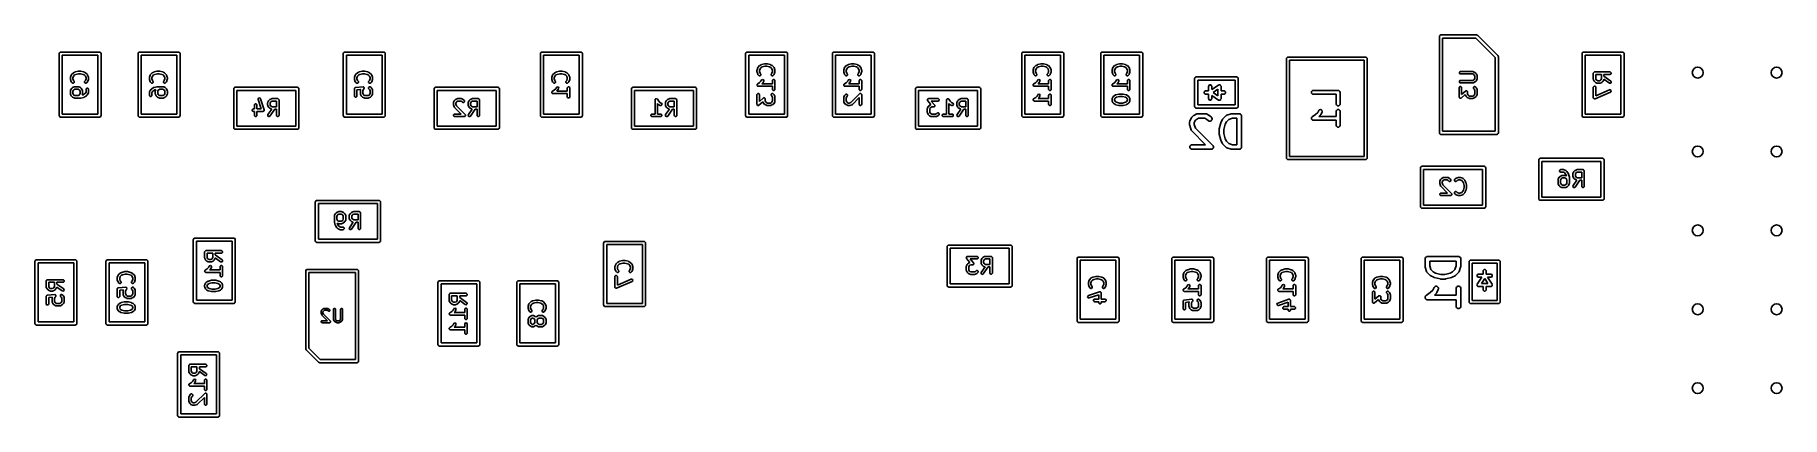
# Model space of a CAD drawing. Extents: x 4.6 to 6.82, y -4.4 to -3.92.
import ezdxf

# ---------------------------------------------------------------- set-up
doc = ezdxf.new("R2010")
doc.units = 0
doc.header["$MEASUREMENT"] = 0
doc.layers.add('BLACK', color=7, linetype='CONTINUOUS')

msp = doc.modelspace()

# ---------------------------------------------------------------- linework, layer by layer
at = {"layer": 'BLACK', "linetype": 'CONTINUOUS'}
for p, q in [((6.3826, -3.919), (6.3827, -3.9182)), ((6.3826, -4.041), (6.3826, -3.919)), ((6.3827, -3.9182), (6.3838, -3.9172)), ((6.3838, -3.9172), (6.3846, -3.917)), ((6.3846, -3.917), (6.4298, -3.917)), ((6.4298, -3.917), (6.4306, -3.9172)), ((6.4306, -3.9172), (6.4312, -3.9176)), ((6.4312, -3.9176), (6.4568, -3.9432)), ((4.6334, -3.9406), (4.6336, -3.9399)), ((4.6334, -4.0194), (4.6334, -3.9406)), ((4.6336, -3.9399), (4.6346, -3.9388)), ((4.6346, -3.9388), (4.6354, -3.9387)), ((4.6354, -3.9387), (4.6846, -3.9387)), ((4.6846, -3.9387), (4.6854, -3.9388)), ((4.6854, -3.9388), (4.6864, -3.9399)), ((4.6864, -3.9399), (4.6866, -3.9406)), ((4.6866, -3.9406), (4.6866, -4.0194)), ((4.7334, -3.9406), (4.7336, -3.9399)), ((4.7334, -4.0194), (4.7334, -3.9406)), ((4.7336, -3.9399), (4.7346, -3.9388)), ((4.7346, -3.9388), (4.7354, -3.9387)), ((4.7354, -3.9387), (4.7846, -3.9387)), ((4.7846, -3.9387), (4.7854, -3.9388)), ((4.7854, -3.9388), (4.7864, -3.9399)), ((4.7864, -3.9399), (4.7866, -3.9406)), ((4.7866, -3.9406), (4.7866, -4.0194)), ((4.9934, -3.9406), (4.9936, -3.9399)), ((4.9934, -4.0194), (4.9934, -3.9406)), ((4.9936, -3.9399), (4.9946, -3.9388)), ((4.9946, -3.9388), (4.9954, -3.9387)), ((4.9954, -3.9387), (5.0446, -3.9387)), ((5.0446, -3.9387), (5.0454, -3.9388)), ((5.0454, -3.9388), (5.0464, -3.9399)), ((5.0464, -3.9399), (5.0466, -3.9406)), ((5.0466, -3.9406), (5.0466, -4.0194)), ((5.2434, -3.9406), (5.2436, -3.9399)), ((5.2434, -4.0194), (5.2434, -3.9406)), ((5.2436, -3.9399), (5.2446, -3.9388)), ((5.2446, -3.9388), (5.2454, -3.9387)), ((5.2454, -3.9387), (5.2946, -3.9387)), ((5.2946, -3.9387), (5.2954, -3.9388)), ((5.2954, -3.9388), (5.2964, -3.9399)), ((5.2964, -3.9399), (5.2966, -3.9406)), ((5.2966, -3.9406), (5.2966, -4.0194)), ((5.5034, -3.9406), (5.5036, -3.9399)), ((5.5034, -4.0194), (5.5034, -3.9406)), ((5.5036, -3.9399), (5.5046, -3.9388)), ((5.5046, -3.9388), (5.5054, -3.9387)), ((5.5054, -3.9387), (5.5546, -3.9387)), ((5.5546, -3.9387), (5.5554, -3.9388)), ((5.5554, -3.9388), (5.5564, -3.9399)), ((5.5564, -3.9399), (5.5566, -3.9406)), ((5.5566, -3.9406), (5.5566, -4.0194)), ((5.6134, -3.9406), (5.6136, -3.9399)), ((5.6134, -4.0194), (5.6134, -3.9406)), ((5.6136, -3.9399), (5.6146, -3.9388)), ((5.6146, -3.9388), (5.6154, -3.9387)), ((5.6154, -3.9387), (5.6646, -3.9387)), ((5.6646, -3.9387), (5.6654, -3.9388)), ((5.6654, -3.9388), (5.6664, -3.9399)), ((5.6664, -3.9399), (5.6666, -3.9406)), ((5.6666, -3.9406), (5.6666, -4.0194)), ((5.8534, -3.9406), (5.8536, -3.9399)), ((5.8534, -4.0194), (5.8534, -3.9406)), ((5.8536, -3.9399), (5.8546, -3.9388)), ((5.8546, -3.9388), (5.8554, -3.9387)), ((5.8554, -3.9387), (5.9046, -3.9387)), ((5.9046, -3.9387), (5.9054, -3.9388)), ((5.9054, -3.9388), (5.9064, -3.9399)), ((5.9064, -3.9399), (5.9066, -3.9406)), ((5.9066, -3.9406), (5.9066, -4.0194)), ((5.9534, -3.9406), (5.9536, -3.9399)), ((5.9534, -4.0194), (5.9534, -3.9406)), ((5.9536, -3.9399), (5.9546, -3.9388)), ((5.9546, -3.9388), (5.9554, -3.9387)), ((5.9554, -3.9387), (6.0046, -3.9387)), ((6.0046, -3.9387), (6.0054, -3.9388)), ((6.0054, -3.9388), (6.0064, -3.9399)), ((6.0064, -3.9399), (6.0066, -3.9406)), ((6.0066, -3.9406), (6.0066, -4.0194)), ((6.3865, -3.9209), (6.3865, -4.0391)), ((6.429, -3.9209), (6.3865, -3.9209)), ((6.4535, -3.9454), (6.429, -3.9209)), ((6.5634, -3.9406), (6.5636, -3.9399)), ((6.5634, -4.0194), (6.5634, -3.9406)), ((6.5636, -3.9399), (6.5646, -3.9388)), ((6.5646, -3.9388), (6.5654, -3.9387)), ((6.5654, -3.9387), (6.6146, -3.9387)), ((6.6146, -3.9387), (6.6154, -3.9388)), ((6.6154, -3.9388), (6.6164, -3.9399)), ((6.6164, -3.9399), (6.6166, -3.9406)), ((6.6166, -3.9406), (6.6166, -4.0194)), ((4.6374, -3.9426), (4.6374, -4.0174)), ((4.6826, -3.9426), (4.6374, -3.9426)), ((4.6536, -3.9639), (4.6573, -3.963)), ((4.6573, -3.963), (4.6575, -3.963)), ((4.6575, -3.963), (4.6577, -3.963)), ((4.6577, -3.963), (4.6605, -3.963)), ((4.6605, -3.963), (4.6607, -3.963)), ((4.6607, -3.963), (4.6609, -3.963)), ((4.6609, -3.963), (4.6646, -3.9639)), ((4.6826, -4.0174), (4.6826, -3.9426)), ((4.7374, -3.9426), (4.7374, -4.0174)), ((4.7826, -3.9426), (4.7374, -3.9426)), ((4.7536, -3.9639), (4.7573, -3.963)), ((4.7573, -3.963), (4.7575, -3.963)), ((4.7575, -3.963), (4.7577, -3.963)), ((4.7577, -3.963), (4.7605, -3.963)), ((4.7605, -3.963), (4.7607, -3.963)), ((4.7607, -3.963), (4.7609, -3.963)), ((4.7609, -3.963), (4.7646, -3.9639)), ((4.7826, -4.0174), (4.7826, -3.9426)), ((4.9974, -3.9426), (4.9974, -4.0174)), ((5.0426, -3.9426), (4.9974, -3.9426)), ((5.0136, -3.9639), (5.0173, -3.963)), ((5.0173, -3.963), (5.0175, -3.963)), ((5.0175, -3.963), (5.0177, -3.963)), ((5.0177, -3.963), (5.0205, -3.963)), ((5.0205, -3.963), (5.0207, -3.963)), ((5.0207, -3.963), (5.0209, -3.963)), ((5.0209, -3.963), (5.0246, -3.9639)), ((5.0426, -4.0174), (5.0426, -3.9426)), ((5.2474, -3.9426), (5.2474, -4.0174)), ((5.2926, -3.9426), (5.2474, -3.9426)), ((5.2636, -3.9639), (5.2673, -3.963)), ((5.2673, -3.963), (5.2675, -3.963)), ((5.2675, -3.963), (5.2677, -3.963)), ((5.2677, -3.963), (5.2705, -3.963)), ((5.2705, -3.963), (5.2707, -3.963)), ((5.2707, -3.963), (5.2709, -3.963)), ((5.2709, -3.963), (5.2746, -3.9639)), ((5.2926, -4.0174), (5.2926, -3.9426)), ((5.5074, -3.9426), (5.5074, -4.0174)), ((5.5526, -3.9426), (5.5074, -3.9426)), ((5.5177, -3.9615), (5.5178, -3.9612)), ((5.5177, -3.9617), (5.5177, -3.9615)), ((5.5177, -3.9636), (5.5177, -3.9617)), ((5.5178, -3.9612), (5.5187, -3.9584)), ((5.5187, -3.9583), (5.5189, -3.9581)), ((5.5187, -3.9584), (5.5187, -3.9583)), ((5.5187, -3.9583), (5.5187, -3.9583)), ((5.5189, -3.9581), (5.519, -3.9579)), ((5.519, -3.9579), (5.5191, -3.9578)), ((5.519, -3.9579), (5.519, -3.9579)), ((5.5191, -3.9578), (5.521, -3.9559)), ((5.5216, -3.9598), (5.5208, -3.962)), ((5.5208, -3.962), (5.5208, -3.9633)), ((5.5208, -3.9633), (5.5216, -3.9656)), ((5.521, -3.9559), (5.5212, -3.9558)), ((5.5212, -3.9558), (5.5214, -3.9556)), ((5.5214, -3.9556), (5.5232, -3.9547)), ((5.523, -3.9583), (5.5216, -3.9598)), ((5.5245, -3.9576), (5.523, -3.9583)), ((5.5232, -3.9547), (5.5234, -3.9546)), ((5.5234, -3.9546), (5.5236, -3.9546)), ((5.5236, -3.9546), (5.5273, -3.9536)), ((5.5279, -3.9567), (5.5245, -3.9576)), ((5.5273, -3.9536), (5.5275, -3.9536)), ((5.5275, -3.9536), (5.5277, -3.9536)), ((5.5277, -3.9536), (5.5305, -3.9536)), ((5.5303, -3.9567), (5.5279, -3.9567)), ((5.5337, -3.9576), (5.5303, -3.9567)), ((5.5305, -3.9536), (5.5307, -3.9536)), ((5.5307, -3.9536), (5.5309, -3.9536)), ((5.5309, -3.9536), (5.5346, -3.9546)), ((5.5352, -3.9583), (5.5337, -3.9576)), ((5.5346, -3.9546), (5.5348, -3.9546)), ((5.5348, -3.9546), (5.535, -3.9547)), ((5.535, -3.9547), (5.5368, -3.9556)), ((5.5366, -3.9598), (5.5352, -3.9583)), ((5.5374, -3.962), (5.5366, -3.9598)), ((5.5366, -3.9656), (5.5374, -3.9633)), ((5.5368, -3.9556), (5.537, -3.9558)), ((5.537, -3.9558), (5.5372, -3.9559)), ((5.5372, -3.9559), (5.5391, -3.9578)), ((5.5374, -3.9633), (5.5374, -3.962)), ((5.5391, -3.9578), (5.5392, -3.9579)), ((5.5392, -3.9579), (5.5392, -3.9579)), ((5.5392, -3.9579), (5.5393, -3.9581)), ((5.5393, -3.9581), (5.5395, -3.9583)), ((5.5395, -3.9583), (5.5395, -3.9583)), ((5.5395, -3.9583), (5.5395, -3.9584)), ((5.5395, -3.9584), (5.5404, -3.9612)), ((5.5404, -3.9612), (5.5405, -3.9615)), ((5.5405, -3.9615), (5.5405, -3.9617)), ((5.5405, -3.9617), (5.5405, -3.9636)), ((5.5526, -4.0174), (5.5526, -3.9426)), ((5.6174, -3.9426), (5.6174, -4.0174)), ((5.6626, -3.9426), (5.6174, -3.9426)), ((5.6277, -3.9615), (5.6278, -3.9612)), ((5.6277, -3.9617), (5.6277, -3.9615)), ((5.6277, -3.9636), (5.6277, -3.9617)), ((5.6278, -3.9612), (5.6287, -3.9584)), ((5.6287, -3.9583), (5.6289, -3.9581)), ((5.6287, -3.9584), (5.6287, -3.9583)), ((5.6287, -3.9583), (5.6287, -3.9583)), ((5.6289, -3.9581), (5.629, -3.9579)), ((5.629, -3.9579), (5.6291, -3.9578)), ((5.629, -3.9579), (5.629, -3.9579)), ((5.6291, -3.9578), (5.631, -3.9559)), ((5.6316, -3.9598), (5.6308, -3.962)), ((5.6308, -3.962), (5.6308, -3.9633)), ((5.6308, -3.9633), (5.6316, -3.9656)), ((5.631, -3.9559), (5.6312, -3.9558)), ((5.6312, -3.9558), (5.6314, -3.9556)), ((5.6314, -3.9556), (5.6332, -3.9547)), ((5.633, -3.9583), (5.6316, -3.9598)), ((5.6345, -3.9576), (5.633, -3.9583)), ((5.6332, -3.9547), (5.6334, -3.9546)), ((5.6334, -3.9546), (5.6336, -3.9546)), ((5.6336, -3.9546), (5.6373, -3.9536)), ((5.6379, -3.9567), (5.6345, -3.9576)), ((5.6373, -3.9536), (5.6375, -3.9536)), ((5.6375, -3.9536), (5.6377, -3.9536)), ((5.6377, -3.9536), (5.6405, -3.9536)), ((5.6403, -3.9567), (5.6379, -3.9567)), ((5.6437, -3.9576), (5.6403, -3.9567)), ((5.6405, -3.9536), (5.6407, -3.9536)), ((5.6407, -3.9536), (5.6409, -3.9536)), ((5.6409, -3.9536), (5.6446, -3.9546)), ((5.6452, -3.9583), (5.6437, -3.9576)), ((5.6446, -3.9546), (5.6448, -3.9546)), ((5.6448, -3.9546), (5.645, -3.9547)), ((5.645, -3.9547), (5.6468, -3.9556)), ((5.6466, -3.9598), (5.6452, -3.9583)), ((5.6474, -3.962), (5.6466, -3.9598)), ((5.6466, -3.9656), (5.6474, -3.9633)), ((5.6468, -3.9556), (5.647, -3.9558)), ((5.647, -3.9558), (5.6472, -3.9559)), ((5.6472, -3.9559), (5.6491, -3.9578)), ((5.6474, -3.9633), (5.6474, -3.962)), ((5.6491, -3.9578), (5.6492, -3.9579)), ((5.6492, -3.9579), (5.6492, -3.9579)), ((5.6492, -3.9579), (5.6493, -3.9581)), ((5.6493, -3.9581), (5.6495, -3.9583)), ((5.6495, -3.9583), (5.6495, -3.9583)), ((5.6495, -3.9583), (5.6495, -3.9584)), ((5.6495, -3.9584), (5.6504, -3.9612)), ((5.6504, -3.9612), (5.6505, -3.9615)), ((5.6505, -3.9615), (5.6505, -3.9617)), ((5.6505, -3.9617), (5.6505, -3.9636)), ((5.6626, -4.0174), (5.6626, -3.9426)), ((5.8574, -3.9426), (5.8574, -4.0174)), ((5.9026, -3.9426), (5.8574, -3.9426)), ((5.8677, -3.9615), (5.8678, -3.9612)), ((5.8677, -3.9617), (5.8677, -3.9615)), ((5.8677, -3.9636), (5.8677, -3.9617)), ((5.8678, -3.9612), (5.8687, -3.9584)), ((5.8687, -3.9583), (5.8689, -3.9581)), ((5.8687, -3.9584), (5.8687, -3.9583)), ((5.8687, -3.9583), (5.8687, -3.9583)), ((5.8689, -3.9581), (5.869, -3.9579)), ((5.869, -3.9579), (5.8691, -3.9578)), ((5.869, -3.9579), (5.869, -3.9579)), ((5.8691, -3.9578), (5.871, -3.9559)), ((5.8716, -3.9598), (5.8708, -3.962)), ((5.8708, -3.962), (5.8708, -3.9633)), ((5.8708, -3.9633), (5.8716, -3.9656)), ((5.871, -3.9559), (5.8712, -3.9558)), ((5.8712, -3.9558), (5.8714, -3.9556)), ((5.8714, -3.9556), (5.8732, -3.9547)), ((5.873, -3.9583), (5.8716, -3.9598)), ((5.8745, -3.9576), (5.873, -3.9583)), ((5.8732, -3.9547), (5.8734, -3.9546)), ((5.8734, -3.9546), (5.8736, -3.9546)), ((5.8736, -3.9546), (5.8773, -3.9536)), ((5.8779, -3.9567), (5.8745, -3.9576)), ((5.8773, -3.9536), (5.8775, -3.9536)), ((5.8775, -3.9536), (5.8777, -3.9536)), ((5.8777, -3.9536), (5.8805, -3.9536)), ((5.8803, -3.9567), (5.8779, -3.9567)), ((5.8837, -3.9576), (5.8803, -3.9567)), ((5.8805, -3.9536), (5.8807, -3.9536)), ((5.8807, -3.9536), (5.8809, -3.9536)), ((5.8809, -3.9536), (5.8846, -3.9546)), ((5.8852, -3.9583), (5.8837, -3.9576)), ((5.8846, -3.9546), (5.8848, -3.9546)), ((5.8848, -3.9546), (5.885, -3.9547)), ((5.885, -3.9547), (5.8868, -3.9556)), ((5.8866, -3.9598), (5.8852, -3.9583)), ((5.8874, -3.962), (5.8866, -3.9598)), ((5.8866, -3.9656), (5.8874, -3.9633)), ((5.8868, -3.9556), (5.887, -3.9558)), ((5.887, -3.9558), (5.8872, -3.9559)), ((5.8872, -3.9559), (5.8891, -3.9578)), ((5.8874, -3.9633), (5.8874, -3.962)), ((5.8891, -3.9578), (5.8892, -3.9579)), ((5.8892, -3.9579), (5.8892, -3.9579)), ((5.8892, -3.9579), (5.8893, -3.9581)), ((5.8893, -3.9581), (5.8895, -3.9583)), ((5.8895, -3.9583), (5.8895, -3.9583)), ((5.8895, -3.9583), (5.8895, -3.9584)), ((5.8895, -3.9584), (5.8904, -3.9612)), ((5.8904, -3.9612), (5.8905, -3.9615)), ((5.8905, -3.9615), (5.8905, -3.9617)), ((5.8905, -3.9617), (5.8905, -3.9636)), ((5.9026, -4.0174), (5.9026, -3.9426)), ((5.9574, -3.9426), (5.9574, -4.0174)), ((6.0026, -3.9426), (5.9574, -3.9426)), ((5.9677, -3.9615), (5.9678, -3.9612)), ((5.9677, -3.9617), (5.9677, -3.9615)), ((5.9677, -3.9636), (5.9677, -3.9617)), ((5.9678, -3.9612), (5.9687, -3.9584)), ((5.9687, -3.9583), (5.9689, -3.9581)), ((5.9687, -3.9584), (5.9687, -3.9583)), ((5.9687, -3.9583), (5.9687, -3.9583)), ((5.9689, -3.9581), (5.969, -3.9579)), ((5.969, -3.9579), (5.9691, -3.9578)), ((5.969, -3.9579), (5.969, -3.9579)), ((5.9691, -3.9578), (5.971, -3.9559)), ((5.9716, -3.9598), (5.9708, -3.962)), ((5.9708, -3.962), (5.9708, -3.9633)), ((5.9708, -3.9633), (5.9716, -3.9656)), ((5.971, -3.9559), (5.9712, -3.9558)), ((5.9712, -3.9558), (5.9714, -3.9556)), ((5.9714, -3.9556), (5.9732, -3.9547)), ((5.973, -3.9583), (5.9716, -3.9598)), ((5.9745, -3.9576), (5.973, -3.9583)), ((5.9732, -3.9547), (5.9734, -3.9546)), ((5.9734, -3.9546), (5.9736, -3.9546)), ((5.9736, -3.9546), (5.9773, -3.9536)), ((5.9779, -3.9567), (5.9745, -3.9576)), ((5.9773, -3.9536), (5.9775, -3.9536)), ((5.9775, -3.9536), (5.9777, -3.9536)), ((5.9777, -3.9536), (5.9805, -3.9536)), ((5.9803, -3.9567), (5.9779, -3.9567)), ((5.9837, -3.9576), (5.9803, -3.9567)), ((5.9805, -3.9536), (5.9807, -3.9536)), ((5.9807, -3.9536), (5.9809, -3.9536)), ((5.9809, -3.9536), (5.9846, -3.9546)), ((5.9852, -3.9583), (5.9837, -3.9576)), ((5.9846, -3.9546), (5.9848, -3.9546)), ((5.9848, -3.9546), (5.985, -3.9547)), ((5.985, -3.9547), (5.9868, -3.9556)), ((5.9866, -3.9598), (5.9852, -3.9583)), ((5.9874, -3.962), (5.9866, -3.9598)), ((5.9866, -3.9656), (5.9874, -3.9633)), ((5.9868, -3.9556), (5.987, -3.9558)), ((5.987, -3.9558), (5.9872, -3.9559)), ((5.9872, -3.9559), (5.9891, -3.9578)), ((5.9874, -3.9633), (5.9874, -3.962)), ((5.9891, -3.9578), (5.9892, -3.9579)), ((5.9892, -3.9579), (5.9892, -3.9579)), ((5.9892, -3.9579), (5.9893, -3.9581)), ((5.9893, -3.9581), (5.9895, -3.9583)), ((5.9895, -3.9583), (5.9895, -3.9583)), ((5.9895, -3.9583), (5.9895, -3.9584)), ((5.9895, -3.9584), (5.9904, -3.9612)), ((5.9904, -3.9612), (5.9905, -3.9615)), ((5.9905, -3.9615), (5.9905, -3.9617)), ((5.9905, -3.9617), (5.9905, -3.9636)), ((6.0026, -4.0174), (6.0026, -3.9426)), ((6.1888, -3.947), (6.189, -3.9463)), ((6.1888, -4.073), (6.1888, -3.947)), ((6.189, -3.9463), (6.19, -3.9452)), ((6.19, -3.9452), (6.1908, -3.945)), ((6.1908, -3.945), (6.2892, -3.945)), ((6.1928, -3.949), (6.1928, -4.071)), ((6.2872, -3.949), (6.1928, -3.949)), ((6.2872, -4.071), (6.2872, -3.949)), ((6.2892, -3.945), (6.29, -3.9452)), ((6.29, -3.9452), (6.291, -3.9463)), ((6.291, -3.9463), (6.2912, -3.947)), ((6.2912, -3.947), (6.2912, -4.073)), ((6.4535, -4.0391), (6.4535, -3.9454)), ((6.4568, -3.9432), (6.4573, -3.9438)), ((6.4573, -3.9438), (6.4574, -3.9446)), ((6.4574, -3.9446), (6.4574, -4.041)), ((6.5674, -3.9426), (6.5674, -4.0174)), ((6.6126, -3.9426), (6.5674, -3.9426)), ((6.6126, -4.0174), (6.6126, -3.9426)), ((4.6477, -3.9708), (4.6478, -3.9706)), ((4.6477, -3.9711), (4.6477, -3.9708)), ((4.6477, -3.973), (4.6477, -3.9711)), ((4.6477, -3.9732), (4.6477, -3.973)), ((4.6478, -3.9735), (4.6477, -3.9732)), ((4.6478, -3.9706), (4.6487, -3.9678)), ((4.6487, -3.9763), (4.6478, -3.9735)), ((4.6478, -3.9873), (4.6488, -3.9854)), ((4.6487, -3.9677), (4.6489, -3.9675)), ((4.6487, -3.9678), (4.6487, -3.9677)), ((4.6487, -3.9677), (4.6487, -3.9677)), ((4.6487, -3.9764), (4.6487, -3.9763)), ((4.6487, -3.9763), (4.6487, -3.9763)), ((4.6489, -3.9766), (4.6487, -3.9764)), ((4.6488, -3.9854), (4.6489, -3.9852)), ((4.6489, -3.9675), (4.649, -3.9673)), ((4.649, -3.9768), (4.6489, -3.9766)), ((4.6489, -3.9852), (4.6491, -3.985)), ((4.649, -3.9673), (4.649, -3.9672)), ((4.649, -3.9672), (4.6491, -3.9672)), ((4.6491, -3.9769), (4.649, -3.9768)), ((4.649, -3.9768), (4.649, -3.9768)), ((4.6491, -3.9672), (4.651, -3.9653)), ((4.65, -3.9778), (4.6491, -3.9769)), ((4.6491, -3.985), (4.65, -3.984)), ((4.6505, -3.9782), (4.65, -3.9778)), ((4.65, -3.984), (4.6502, -3.9839)), ((4.6502, -3.9839), (4.6504, -3.9837)), ((4.6504, -3.9837), (4.6523, -3.9828)), ((4.6517, -3.9782), (4.6505, -3.9782)), ((4.6516, -3.9691), (4.6508, -3.9714)), ((4.6508, -3.9714), (4.6508, -3.9727)), ((4.6508, -3.9727), (4.6516, -3.9749)), ((4.651, -3.9653), (4.6512, -3.9652)), ((4.6512, -3.9652), (4.6514, -3.965)), ((4.6514, -3.965), (4.6532, -3.9641)), ((4.653, -3.9677), (4.6516, -3.9691)), ((4.6516, -3.9749), (4.6522, -3.9756)), ((4.6526, -3.9773), (4.6517, -3.9782)), ((4.6522, -3.9756), (4.6526, -3.9761)), ((4.6523, -3.9828), (4.6524, -3.9828)), ((4.6524, -3.9828), (4.6527, -3.9827)), ((4.6524, -3.9828), (4.6524, -3.9828)), ((4.6526, -3.9761), (4.6526, -3.9773)), ((4.6527, -3.9827), (4.6529, -3.9826)), ((4.6529, -3.9826), (4.6529, -3.9827)), ((4.6529, -3.9827), (4.653, -3.9826)), ((4.6545, -3.967), (4.653, -3.9677)), ((4.653, -3.9826), (4.6577, -3.9826)), ((4.6532, -3.9641), (4.6534, -3.964)), ((4.6534, -3.964), (4.6536, -3.9639)), ((4.6579, -3.9661), (4.6545, -3.967)), ((4.6577, -3.9826), (4.6578, -3.9827)), ((4.6578, -3.9827), (4.6578, -3.9826)), ((4.6578, -3.9826), (4.658, -3.9827)), ((4.6603, -3.9661), (4.6579, -3.9661)), ((4.658, -3.9827), (4.6583, -3.9828)), ((4.6583, -3.9828), (4.6583, -3.9828)), ((4.6583, -3.9828), (4.6584, -3.9828)), ((4.6584, -3.9828), (4.6603, -3.9837)), ((4.6637, -3.967), (4.6603, -3.9661)), ((4.6603, -3.9837), (4.6605, -3.9839)), ((4.6605, -3.9839), (4.6607, -3.984)), ((4.6607, -3.984), (4.6616, -3.985)), ((4.6616, -3.985), (4.6618, -3.9852)), ((4.6618, -3.9852), (4.6619, -3.9854)), ((4.6619, -3.9854), (4.6629, -3.9873)), ((4.6652, -3.9677), (4.6637, -3.967)), ((4.6646, -3.9639), (4.6648, -3.964)), ((4.6648, -3.964), (4.665, -3.9641)), ((4.665, -3.9641), (4.6668, -3.965)), ((4.6666, -3.9691), (4.6652, -3.9677)), ((4.6656, -3.9761), (4.666, -3.9756)), ((4.6656, -3.9773), (4.6656, -3.9761)), ((4.6665, -3.9782), (4.6656, -3.9773)), ((4.666, -3.9756), (4.6666, -3.9749)), ((4.6677, -3.9782), (4.6665, -3.9782)), ((4.6674, -3.9714), (4.6666, -3.9691)), ((4.6666, -3.9749), (4.6674, -3.9727)), ((4.6668, -3.965), (4.667, -3.9652)), ((4.667, -3.9652), (4.6672, -3.9653)), ((4.6672, -3.9653), (4.6691, -3.9672)), ((4.6674, -3.9727), (4.6674, -3.9714)), ((4.6674, -3.9861), (4.6675, -3.9855)), ((4.6675, -3.9855), (4.6683, -3.9846)), ((4.6682, -3.9778), (4.6677, -3.9782)), ((4.6691, -3.9769), (4.6682, -3.9778)), ((4.6683, -3.9846), (4.6695, -3.9846)), ((4.6691, -3.9672), (4.6692, -3.9672)), ((4.6692, -3.9768), (4.6691, -3.9769)), ((4.6692, -3.9672), (4.6692, -3.9673)), ((4.6692, -3.9673), (4.6693, -3.9675)), ((4.6693, -3.9766), (4.6692, -3.9768)), ((4.6692, -3.9768), (4.6692, -3.9768)), ((4.6693, -3.9675), (4.6695, -3.9677)), ((4.6695, -3.9764), (4.6693, -3.9766)), ((4.6695, -3.9677), (4.6695, -3.9677)), ((4.6695, -3.9677), (4.6695, -3.9678)), ((4.6695, -3.9678), (4.6704, -3.9706)), ((4.6704, -3.9735), (4.6695, -3.9763)), ((4.6695, -3.9763), (4.6695, -3.9763)), ((4.6695, -3.9763), (4.6695, -3.9764)), ((4.6695, -3.9846), (4.6704, -3.9855)), ((4.6704, -3.9706), (4.6705, -3.9708)), ((4.6705, -3.9732), (4.6704, -3.9735)), ((4.6704, -3.9855), (4.6705, -3.9861)), ((4.6705, -3.9708), (4.6705, -3.9711)), ((4.6705, -3.9711), (4.6705, -3.973)), ((4.6705, -3.973), (4.6705, -3.9732)), ((4.7477, -3.9708), (4.7478, -3.9706)), ((4.7477, -3.9711), (4.7477, -3.9708)), ((4.7477, -3.973), (4.7477, -3.9711)), ((4.7477, -3.9732), (4.7477, -3.973)), ((4.7478, -3.9735), (4.7477, -3.9732)), ((4.7478, -3.9706), (4.7487, -3.9678)), ((4.7487, -3.9763), (4.7478, -3.9735)), ((4.7487, -3.9677), (4.7489, -3.9675)), ((4.7487, -3.9678), (4.7487, -3.9677)), ((4.7487, -3.9677), (4.7487, -3.9677)), ((4.7487, -3.9764), (4.7487, -3.9763)), ((4.7487, -3.9763), (4.7487, -3.9763)), ((4.7489, -3.9766), (4.7487, -3.9764)), ((4.7489, -3.9675), (4.749, -3.9673)), ((4.749, -3.9768), (4.7489, -3.9766)), ((4.749, -3.9673), (4.749, -3.9672)), ((4.749, -3.9672), (4.7491, -3.9672)), ((4.7491, -3.9769), (4.749, -3.9768)), ((4.749, -3.9768), (4.749, -3.9768)), ((4.7491, -3.9672), (4.751, -3.9653)), ((4.75, -3.9778), (4.7491, -3.9769)), ((4.7505, -3.9782), (4.75, -3.9778)), ((4.7503, -3.9857), (4.7531, -3.9838)), ((4.7517, -3.9782), (4.7505, -3.9782)), ((4.7516, -3.9691), (4.7508, -3.9714)), ((4.7508, -3.9714), (4.7508, -3.9727)), ((4.7508, -3.9727), (4.7516, -3.9749)), ((4.751, -3.9653), (4.7512, -3.9652)), ((4.7512, -3.9652), (4.7514, -3.965)), ((4.7514, -3.965), (4.7532, -3.9641)), ((4.753, -3.9677), (4.7516, -3.9691)), ((4.7516, -3.9749), (4.7522, -3.9756)), ((4.7526, -3.9773), (4.7517, -3.9782)), ((4.7522, -3.9756), (4.7526, -3.9761)), ((4.7526, -3.9761), (4.7526, -3.9773)), ((4.7545, -3.967), (4.753, -3.9677)), ((4.7531, -3.9838), (4.7533, -3.9837)), ((4.7532, -3.9641), (4.7534, -3.964)), ((4.7533, -3.9837), (4.7536, -3.9836)), ((4.7534, -3.964), (4.7536, -3.9639)), ((4.7536, -3.9836), (4.7573, -3.9827)), ((4.7579, -3.9661), (4.7545, -3.967)), ((4.7573, -3.9827), (4.7575, -3.9827)), ((4.7575, -3.9827), (4.7577, -3.9826)), ((4.7577, -3.9826), (4.7652, -3.9826)), ((4.7603, -3.9661), (4.7579, -3.9661)), ((4.7637, -3.967), (4.7603, -3.9661)), ((4.7652, -3.9677), (4.7637, -3.967)), ((4.7646, -3.9639), (4.7648, -3.964)), ((4.7648, -3.964), (4.765, -3.9641)), ((4.765, -3.9641), (4.7668, -3.965)), ((4.7666, -3.9691), (4.7652, -3.9677)), ((4.7652, -3.9826), (4.7653, -3.9827)), ((4.7653, -3.9827), (4.7653, -3.9826)), ((4.7653, -3.9826), (4.7655, -3.9827)), ((4.7655, -3.9827), (4.7658, -3.9828)), ((4.7656, -3.9761), (4.766, -3.9756)), ((4.7656, -3.9773), (4.7656, -3.9761)), ((4.7665, -3.9782), (4.7656, -3.9773)), ((4.7658, -3.9828), (4.7658, -3.9828)), ((4.7658, -3.9828), (4.7659, -3.9828)), ((4.7659, -3.9828), (4.7678, -3.9837)), ((4.766, -3.9756), (4.7666, -3.9749)), ((4.7677, -3.9782), (4.7665, -3.9782)), ((4.7674, -3.9714), (4.7666, -3.9691)), ((4.7666, -3.9749), (4.7674, -3.9727)), ((4.7668, -3.965), (4.767, -3.9652)), ((4.767, -3.9652), (4.7672, -3.9653)), ((4.7672, -3.9653), (4.7691, -3.9672)), ((4.7674, -3.9727), (4.7674, -3.9714)), ((4.7682, -3.9778), (4.7677, -3.9782)), ((4.7678, -3.9837), (4.768, -3.9839)), ((4.768, -3.9839), (4.7682, -3.984)), ((4.7691, -3.9769), (4.7682, -3.9778)), ((4.7682, -3.984), (4.7691, -3.985)), ((4.7691, -3.9672), (4.7692, -3.9672)), ((4.7692, -3.9768), (4.7691, -3.9769)), ((4.7691, -3.985), (4.7693, -3.9852)), ((4.7692, -3.9672), (4.7692, -3.9673)), ((4.7692, -3.9673), (4.7693, -3.9675)), ((4.7693, -3.9766), (4.7692, -3.9768)), ((4.7692, -3.9768), (4.7692, -3.9768)), ((4.7693, -3.9675), (4.7695, -3.9677)), ((4.7695, -3.9764), (4.7693, -3.9766)), ((4.7693, -3.9852), (4.7694, -3.9854)), ((4.7694, -3.9854), (4.7704, -3.9873)), ((4.7695, -3.9677), (4.7695, -3.9677)), ((4.7695, -3.9677), (4.7695, -3.9678)), ((4.7695, -3.9678), (4.7704, -3.9706)), ((4.7704, -3.9735), (4.7695, -3.9763)), ((4.7695, -3.9763), (4.7695, -3.9763)), ((4.7695, -3.9763), (4.7695, -3.9764)), ((4.7704, -3.9706), (4.7705, -3.9708)), ((4.7705, -3.9732), (4.7704, -3.9735)), ((4.7705, -3.9708), (4.7705, -3.9711)), ((4.7705, -3.9711), (4.7705, -3.973)), ((4.7705, -3.973), (4.7705, -3.9732)), ((4.8546, -3.9854), (4.8547, -3.9846)), ((4.8546, -4.0346), (4.8546, -3.9854)), ((4.8547, -3.9846), (4.8558, -3.9836)), ((4.8558, -3.9836), (4.8566, -3.9834)), ((4.8566, -3.9834), (4.9353, -3.9834)), ((4.9353, -3.9834), (4.936, -3.9836)), ((4.936, -3.9836), (4.9371, -3.9846)), ((4.9371, -3.9846), (4.9373, -3.9854)), ((4.9373, -3.9854), (4.9373, -4.0346)), ((5.0077, -3.9708), (5.0078, -3.9706)), ((5.0077, -3.9711), (5.0077, -3.9708)), ((5.0077, -3.973), (5.0077, -3.9711)), ((5.0077, -3.9732), (5.0077, -3.973)), ((5.0078, -3.9735), (5.0077, -3.9732)), ((5.0077, -3.9852), (5.0078, -3.9848)), ((5.0077, -3.9945), (5.0077, -3.9852)), ((5.0078, -3.9706), (5.0087, -3.9678)), ((5.0087, -3.9763), (5.0078, -3.9735)), ((5.0078, -3.9846), (5.0082, -3.9842)), ((5.0078, -3.9847), (5.0078, -3.9846)), ((5.0078, -3.9848), (5.0078, -3.9847)), ((5.0078, -3.9847), (5.0078, -3.9847)), ((5.0082, -3.9842), (5.0085, -3.9838)), ((5.0085, -3.9838), (5.0086, -3.9837)), ((5.0086, -3.9837), (5.0087, -3.9837)), ((5.0087, -3.9677), (5.0089, -3.9675)), ((5.0087, -3.9678), (5.0087, -3.9677)), ((5.0087, -3.9677), (5.0087, -3.9677)), ((5.0087, -3.9764), (5.0087, -3.9763)), ((5.0087, -3.9763), (5.0087, -3.9763)), ((5.0089, -3.9766), (5.0087, -3.9764)), ((5.0087, -3.9837), (5.0091, -3.9836)), ((5.0087, -3.9837), (5.0087, -3.9837)), ((5.0089, -3.9675), (5.009, -3.9673)), ((5.009, -3.9768), (5.0089, -3.9766)), ((5.009, -3.9673), (5.009, -3.9672)), ((5.009, -3.9672), (5.0091, -3.9672)), ((5.0091, -3.9769), (5.009, -3.9768)), ((5.009, -3.9768), (5.009, -3.9768)), ((5.0091, -3.9672), (5.011, -3.9653)), ((5.01, -3.9778), (5.0091, -3.9769)), ((5.0091, -3.9836), (5.0185, -3.9827)), ((5.0105, -3.9782), (5.01, -3.9778)), ((5.0117, -3.9782), (5.0105, -3.9782)), ((5.0116, -3.9691), (5.0108, -3.9714)), ((5.0108, -3.9714), (5.0108, -3.9727)), ((5.0108, -3.9727), (5.0116, -3.9749)), ((5.011, -3.9653), (5.0112, -3.9652)), ((5.0112, -3.9652), (5.0114, -3.965)), ((5.0114, -3.965), (5.0132, -3.9641)), ((5.013, -3.9677), (5.0116, -3.9691)), ((5.0116, -3.9749), (5.0122, -3.9756)), ((5.0126, -3.9773), (5.0117, -3.9782)), ((5.0122, -3.9756), (5.0126, -3.9761)), ((5.0126, -3.9761), (5.0126, -3.9773)), ((5.0145, -3.967), (5.013, -3.9677)), ((5.0132, -3.9641), (5.0134, -3.964)), ((5.0134, -3.964), (5.0136, -3.9639)), ((5.0179, -3.9661), (5.0145, -3.967)), ((5.0203, -3.9661), (5.0179, -3.9661)), ((5.0185, -3.9827), (5.0191, -3.9827)), ((5.0197, -3.9853), (5.019, -3.9861)), ((5.0191, -3.9827), (5.0192, -3.9828)), ((5.0192, -3.9828), (5.0192, -3.9828)), ((5.0192, -3.9828), (5.0196, -3.9831)), ((5.0196, -3.9831), (5.02, -3.9835)), ((5.0201, -3.9848), (5.0197, -3.9853)), ((5.02, -3.9835), (5.02, -3.9836)), ((5.02, -3.9836), (5.0201, -3.9836)), ((5.0201, -3.9836), (5.0201, -3.9841)), ((5.0201, -3.9841), (5.0201, -3.9847)), ((5.0201, -3.9847), (5.0201, -3.9847)), ((5.0201, -3.9847), (5.0201, -3.9848)), ((5.0237, -3.967), (5.0203, -3.9661)), ((5.0252, -3.9677), (5.0237, -3.967)), ((5.0246, -3.9639), (5.0248, -3.964)), ((5.0248, -3.964), (5.025, -3.9641)), ((5.025, -3.9641), (5.0268, -3.965)), ((5.0266, -3.9691), (5.0252, -3.9677)), ((5.0256, -3.9761), (5.026, -3.9756)), ((5.0256, -3.9773), (5.0256, -3.9761)), ((5.0265, -3.9782), (5.0256, -3.9773)), ((5.0256, -3.9836), (5.0265, -3.9828)), ((5.0256, -3.9848), (5.0256, -3.9836)), ((5.026, -3.9853), (5.0256, -3.9848)), ((5.026, -3.9756), (5.0266, -3.9749)), ((5.0267, -3.9861), (5.026, -3.9853)), ((5.0277, -3.9782), (5.0265, -3.9782)), ((5.0265, -3.9828), (5.0277, -3.9828)), ((5.0274, -3.9714), (5.0266, -3.9691)), ((5.0266, -3.9749), (5.0274, -3.9727)), ((5.0268, -3.965), (5.027, -3.9652)), ((5.027, -3.9652), (5.0272, -3.9653)), ((5.0272, -3.9653), (5.0291, -3.9672)), ((5.0274, -3.9727), (5.0274, -3.9714)), ((5.0282, -3.9778), (5.0277, -3.9782)), ((5.0277, -3.9828), (5.0282, -3.9831)), ((5.0291, -3.9769), (5.0282, -3.9778)), ((5.0282, -3.9831), (5.0291, -3.984)), ((5.0291, -3.9672), (5.0292, -3.9672)), ((5.0292, -3.9768), (5.0291, -3.9769)), ((5.0291, -3.984), (5.0293, -3.9843)), ((5.0292, -3.9672), (5.0292, -3.9673)), ((5.0292, -3.9673), (5.0293, -3.9675)), ((5.0293, -3.9766), (5.0292, -3.9768)), ((5.0292, -3.9768), (5.0292, -3.9768)), ((5.0293, -3.9675), (5.0295, -3.9677)), ((5.0295, -3.9764), (5.0293, -3.9766)), ((5.0293, -3.9843), (5.0294, -3.9845)), ((5.0294, -3.9845), (5.0304, -3.9863)), ((5.0295, -3.9677), (5.0295, -3.9677)), ((5.0295, -3.9677), (5.0295, -3.9678)), ((5.0295, -3.9678), (5.0304, -3.9706)), ((5.0304, -3.9735), (5.0295, -3.9763)), ((5.0295, -3.9763), (5.0295, -3.9763)), ((5.0295, -3.9763), (5.0295, -3.9764)), ((5.0304, -3.9706), (5.0305, -3.9708)), ((5.0305, -3.9732), (5.0304, -3.9735)), ((5.0305, -3.9708), (5.0305, -3.9711)), ((5.0305, -3.9711), (5.0305, -3.973)), ((5.0305, -3.973), (5.0305, -3.9732)), ((5.1087, -3.9854), (5.1088, -3.9846)), ((5.1087, -4.0346), (5.1087, -3.9854)), ((5.1088, -3.9846), (5.1099, -3.9836)), ((5.1099, -3.9836), (5.1106, -3.9834)), ((5.1106, -3.9834), (5.1894, -3.9834)), ((5.1894, -3.9834), (5.1901, -3.9836)), ((5.1901, -3.9836), (5.1912, -3.9846)), ((5.1912, -3.9846), (5.1913, -3.9854)), ((5.1913, -3.9854), (5.1913, -4.0346)), ((5.2577, -3.9708), (5.2578, -3.9706)), ((5.2577, -3.9711), (5.2577, -3.9708)), ((5.2577, -3.973), (5.2577, -3.9711)), ((5.2577, -3.9732), (5.2577, -3.973)), ((5.2578, -3.9735), (5.2577, -3.9732)), ((5.2578, -3.9706), (5.2587, -3.9678)), ((5.2587, -3.9763), (5.2578, -3.9735)), ((5.2587, -3.9677), (5.2589, -3.9675)), ((5.2587, -3.9678), (5.2587, -3.9677)), ((5.2587, -3.9677), (5.2587, -3.9677)), ((5.2587, -3.9764), (5.2587, -3.9763)), ((5.2587, -3.9763), (5.2587, -3.9763)), ((5.2589, -3.9766), (5.2587, -3.9764)), ((5.2589, -3.9675), (5.259, -3.9673)), ((5.259, -3.9768), (5.2589, -3.9766)), ((5.259, -3.9673), (5.259, -3.9672)), ((5.259, -3.9672), (5.2591, -3.9672)), ((5.2591, -3.9769), (5.259, -3.9768)), ((5.259, -3.9768), (5.259, -3.9768)), ((5.2591, -3.9672), (5.261, -3.9653)), ((5.26, -3.9778), (5.2591, -3.9769)), ((5.2605, -3.9782), (5.26, -3.9778)), ((5.2617, -3.9782), (5.2605, -3.9782)), ((5.2616, -3.9691), (5.2608, -3.9714)), ((5.2608, -3.9714), (5.2608, -3.9727)), ((5.2608, -3.9727), (5.2616, -3.9749)), ((5.261, -3.9653), (5.2612, -3.9652)), ((5.2611, -3.9867), (5.2627, -3.9852)), ((5.2612, -3.9652), (5.2614, -3.965)), ((5.2614, -3.965), (5.2632, -3.9641)), ((5.263, -3.9677), (5.2616, -3.9691)), ((5.2616, -3.9749), (5.2622, -3.9756)), ((5.2626, -3.9773), (5.2617, -3.9782)), ((5.2622, -3.9756), (5.2626, -3.9761)), ((5.2626, -3.9761), (5.2626, -3.9773)), ((5.2627, -3.9852), (5.2635, -3.9835)), ((5.2645, -3.967), (5.263, -3.9677)), ((5.2632, -3.9641), (5.2634, -3.964)), ((5.2634, -3.964), (5.2636, -3.9639)), ((5.2635, -3.9835), (5.2639, -3.983)), ((5.2639, -3.983), (5.265, -3.9826)), ((5.2679, -3.9661), (5.2645, -3.967)), ((5.265, -3.9826), (5.2661, -3.9832)), ((5.2663, -3.9849), (5.2654, -3.9868)), ((5.2661, -3.9832), (5.2665, -3.9843)), ((5.2665, -3.9843), (5.2663, -3.9849)), ((5.2703, -3.9661), (5.2679, -3.9661)), ((5.2737, -3.967), (5.2703, -3.9661)), ((5.2752, -3.9677), (5.2737, -3.967)), ((5.2746, -3.9639), (5.2748, -3.964)), ((5.2748, -3.964), (5.275, -3.9641)), ((5.275, -3.9641), (5.2768, -3.965)), ((5.2766, -3.9691), (5.2752, -3.9677)), ((5.2756, -3.9761), (5.276, -3.9756)), ((5.2756, -3.9773), (5.2756, -3.9761)), ((5.2765, -3.9782), (5.2756, -3.9773)), ((5.276, -3.9756), (5.2766, -3.9749)), ((5.2777, -3.9782), (5.2765, -3.9782)), ((5.2774, -3.9714), (5.2766, -3.9691)), ((5.2766, -3.9749), (5.2774, -3.9727)), ((5.2768, -3.965), (5.277, -3.9652)), ((5.277, -3.9652), (5.2772, -3.9653)), ((5.2772, -3.9653), (5.2791, -3.9672)), ((5.2774, -3.9727), (5.2774, -3.9714)), ((5.2774, -3.9842), (5.2775, -3.9836)), ((5.2774, -3.9883), (5.2774, -3.9842)), ((5.2775, -3.9836), (5.2783, -3.9828)), ((5.2782, -3.9778), (5.2777, -3.9782)), ((5.2791, -3.9769), (5.2782, -3.9778)), ((5.2783, -3.9828), (5.2795, -3.9828)), ((5.2791, -3.9672), (5.2792, -3.9672)), ((5.2792, -3.9768), (5.2791, -3.9769)), ((5.2792, -3.9672), (5.2792, -3.9673)), ((5.2792, -3.9673), (5.2793, -3.9675)), ((5.2793, -3.9766), (5.2792, -3.9768)), ((5.2792, -3.9768), (5.2792, -3.9768)), ((5.2793, -3.9675), (5.2795, -3.9677)), ((5.2795, -3.9764), (5.2793, -3.9766)), ((5.2795, -3.9677), (5.2795, -3.9677)), ((5.2795, -3.9677), (5.2795, -3.9678)), ((5.2795, -3.9678), (5.2804, -3.9706)), ((5.2804, -3.9735), (5.2795, -3.9763)), ((5.2795, -3.9763), (5.2795, -3.9763)), ((5.2795, -3.9763), (5.2795, -3.9764)), ((5.2795, -3.9828), (5.2804, -3.9836)), ((5.2804, -3.9706), (5.2805, -3.9708)), ((5.2805, -3.9732), (5.2804, -3.9735)), ((5.2804, -3.9836), (5.2805, -3.9842)), ((5.2805, -3.9708), (5.2805, -3.9711)), ((5.2805, -3.9711), (5.2805, -3.973)), ((5.2805, -3.973), (5.2805, -3.9732)), ((5.2805, -3.9842), (5.2805, -3.9955)), ((5.3587, -3.9854), (5.3588, -3.9846)), ((5.3587, -4.0346), (5.3587, -3.9854)), ((5.3588, -3.9846), (5.3599, -3.9836)), ((5.3599, -3.9836), (5.3606, -3.9834)), ((5.3606, -3.9834), (5.4394, -3.9834)), ((5.4394, -3.9834), (5.4401, -3.9836)), ((5.4401, -3.9836), (5.4412, -3.9846)), ((5.4412, -3.9846), (5.4413, -3.9854)), ((5.4413, -3.9854), (5.4413, -4.0346)), ((5.5177, -3.9638), (5.5177, -3.9636)), ((5.5178, -3.9641), (5.5177, -3.9638)), ((5.5177, -3.9808), (5.5178, -3.9803)), ((5.5178, -3.9809), (5.5177, -3.9808)), ((5.5187, -3.9669), (5.5178, -3.9641)), ((5.5178, -3.9799), (5.5179, -3.9798)), ((5.5178, -3.9803), (5.5178, -3.9799)), ((5.5178, -3.9811), (5.5178, -3.9809)), ((5.5181, -3.9814), (5.5178, -3.9811)), ((5.5179, -3.9796), (5.5184, -3.9792)), ((5.5179, -3.9798), (5.5179, -3.9796)), ((5.5184, -3.9818), (5.5181, -3.9814)), ((5.5184, -3.9792), (5.5211, -3.9774)), ((5.5185, -3.9818), (5.5184, -3.9818)), ((5.5187, -3.9819), (5.5185, -3.9818)), ((5.5187, -3.967), (5.5187, -3.9669)), ((5.5189, -3.9672), (5.5187, -3.967)), ((5.5187, -3.967), (5.5187, -3.967)), ((5.5193, -3.982), (5.5187, -3.9819)), ((5.519, -3.9674), (5.5189, -3.9672)), ((5.519, -3.9675), (5.519, -3.9674)), ((5.5191, -3.9675), (5.519, -3.9675)), ((5.52, -3.9685), (5.5191, -3.9675)), ((5.5374, -3.982), (5.5193, -3.982)), ((5.5205, -3.9688), (5.52, -3.9685)), ((5.5217, -3.9688), (5.5205, -3.9688)), ((5.5211, -3.9774), (5.5227, -3.9758)), ((5.5216, -3.9656), (5.5222, -3.9662)), ((5.5226, -3.9679), (5.5217, -3.9688)), ((5.5222, -3.9662), (5.5226, -3.9667)), ((5.5226, -3.9667), (5.5226, -3.9679)), ((5.5227, -3.9758), (5.5235, -3.9741)), ((5.5235, -3.9741), (5.5239, -3.9737)), ((5.5239, -3.9737), (5.525, -3.9733)), ((5.5251, -3.9778), (5.524, -3.9789)), ((5.524, -3.9789), (5.5374, -3.9789)), ((5.525, -3.9733), (5.5261, -3.9738)), ((5.5252, -3.9776), (5.5251, -3.9778)), ((5.5254, -3.9774), (5.5252, -3.9776)), ((5.5263, -3.9755), (5.5254, -3.9774)), ((5.5261, -3.9738), (5.5265, -3.975)), ((5.5265, -3.975), (5.5263, -3.9755)), ((5.5356, -3.9667), (5.536, -3.9662)), ((5.5356, -3.9679), (5.5356, -3.9667)), ((5.5365, -3.9688), (5.5356, -3.9679)), ((5.536, -3.9662), (5.5366, -3.9656)), ((5.5377, -3.9688), (5.5365, -3.9688)), ((5.5374, -3.9748), (5.5375, -3.9742)), ((5.5374, -3.9789), (5.5374, -3.9748)), ((5.5374, -3.9861), (5.5374, -3.982)), ((5.5375, -3.9742), (5.5383, -3.9734)), ((5.5382, -3.9685), (5.5377, -3.9688)), ((5.5391, -3.9675), (5.5382, -3.9685)), ((5.5383, -3.9734), (5.5395, -3.9734)), ((5.5392, -3.9675), (5.5391, -3.9675)), ((5.5393, -3.9672), (5.5392, -3.9674)), ((5.5392, -3.9674), (5.5392, -3.9675)), ((5.5395, -3.967), (5.5393, -3.9672)), ((5.5404, -3.9641), (5.5395, -3.9669)), ((5.5395, -3.9669), (5.5395, -3.967)), ((5.5395, -3.967), (5.5395, -3.967)), ((5.5395, -3.9734), (5.5404, -3.9742)), ((5.5405, -3.9638), (5.5404, -3.9641)), ((5.5404, -3.9742), (5.5405, -3.9748)), ((5.5405, -3.9636), (5.5405, -3.9638)), ((5.5405, -3.9748), (5.5405, -3.9861)), ((5.6277, -3.9638), (5.6277, -3.9636)), ((5.6278, -3.9641), (5.6277, -3.9638)), ((5.6277, -3.9808), (5.6278, -3.9803)), ((5.6278, -3.9809), (5.6277, -3.9808)), ((5.6287, -3.9669), (5.6278, -3.9641)), ((5.6278, -3.9799), (5.6279, -3.9798)), ((5.6278, -3.9803), (5.6278, -3.9799)), ((5.6278, -3.9811), (5.6278, -3.9809)), ((5.6281, -3.9814), (5.6278, -3.9811)), ((5.6279, -3.9796), (5.6284, -3.9792)), ((5.6279, -3.9798), (5.6279, -3.9796)), ((5.6284, -3.9818), (5.6281, -3.9814)), ((5.6284, -3.9792), (5.6311, -3.9774)), ((5.6285, -3.9818), (5.6284, -3.9818)), ((5.6287, -3.9819), (5.6285, -3.9818)), ((5.6287, -3.967), (5.6287, -3.9669)), ((5.6289, -3.9672), (5.6287, -3.967)), ((5.6287, -3.967), (5.6287, -3.967)), ((5.6293, -3.982), (5.6287, -3.9819)), ((5.629, -3.9674), (5.6289, -3.9672)), ((5.629, -3.9675), (5.629, -3.9674)), ((5.6291, -3.9675), (5.629, -3.9675)), ((5.63, -3.9685), (5.6291, -3.9675)), ((5.6474, -3.982), (5.6293, -3.982)), ((5.6305, -3.9688), (5.63, -3.9685)), ((5.6317, -3.9688), (5.6305, -3.9688)), ((5.6311, -3.9774), (5.6327, -3.9758)), ((5.6316, -3.9656), (5.6322, -3.9662)), ((5.6326, -3.9679), (5.6317, -3.9688)), ((5.6322, -3.9662), (5.6326, -3.9667)), ((5.6326, -3.9667), (5.6326, -3.9679)), ((5.6327, -3.9758), (5.6335, -3.9741)), ((5.6335, -3.9741), (5.6339, -3.9737)), ((5.6339, -3.9737), (5.635, -3.9733)), ((5.6351, -3.9778), (5.634, -3.9789)), ((5.634, -3.9789), (5.6474, -3.9789)), ((5.635, -3.9733), (5.6361, -3.9738)), ((5.6352, -3.9776), (5.6351, -3.9778)), ((5.6354, -3.9774), (5.6352, -3.9776)), ((5.6363, -3.9755), (5.6354, -3.9774)), ((5.6361, -3.9738), (5.6365, -3.975)), ((5.6365, -3.975), (5.6363, -3.9755)), ((5.6456, -3.9667), (5.646, -3.9662)), ((5.6456, -3.9679), (5.6456, -3.9667)), ((5.6465, -3.9688), (5.6456, -3.9679)), ((5.646, -3.9662), (5.6466, -3.9656)), ((5.6477, -3.9688), (5.6465, -3.9688)), ((5.6474, -3.9748), (5.6475, -3.9742)), ((5.6474, -3.9789), (5.6474, -3.9748)), ((5.6474, -3.9861), (5.6474, -3.982)), ((5.6475, -3.9742), (5.6483, -3.9734)), ((5.6482, -3.9685), (5.6477, -3.9688)), ((5.6491, -3.9675), (5.6482, -3.9685)), ((5.6483, -3.9734), (5.6495, -3.9734)), ((5.6492, -3.9675), (5.6491, -3.9675)), ((5.6493, -3.9672), (5.6492, -3.9674)), ((5.6492, -3.9674), (5.6492, -3.9675)), ((5.6495, -3.967), (5.6493, -3.9672)), ((5.6504, -3.9641), (5.6495, -3.9669)), ((5.6495, -3.9669), (5.6495, -3.967)), ((5.6495, -3.967), (5.6495, -3.967)), ((5.6495, -3.9734), (5.6504, -3.9742)), ((5.6505, -3.9638), (5.6504, -3.9641)), ((5.6504, -3.9742), (5.6505, -3.9748)), ((5.6505, -3.9636), (5.6505, -3.9638)), ((5.6505, -3.9748), (5.6505, -3.9861)), ((5.7187, -3.9854), (5.7188, -3.9846)), ((5.7187, -4.0346), (5.7187, -3.9854)), ((5.7188, -3.9846), (5.7199, -3.9836)), ((5.7199, -3.9836), (5.7206, -3.9834)), ((5.7206, -3.9834), (5.7994, -3.9834)), ((5.7994, -3.9834), (5.8001, -3.9836)), ((5.8001, -3.9836), (5.8012, -3.9846)), ((5.8012, -3.9846), (5.8013, -3.9854)), ((5.8013, -3.9854), (5.8013, -4.0346)), ((5.8677, -3.9638), (5.8677, -3.9636)), ((5.8678, -3.9641), (5.8677, -3.9638)), ((5.8677, -3.9808), (5.8678, -3.9803)), ((5.8678, -3.9809), (5.8677, -3.9808)), ((5.8687, -3.9669), (5.8678, -3.9641)), ((5.8678, -3.9799), (5.8679, -3.9798)), ((5.8678, -3.9803), (5.8678, -3.9799)), ((5.8678, -3.9811), (5.8678, -3.9809)), ((5.8681, -3.9814), (5.8678, -3.9811)), ((5.8679, -3.9796), (5.8684, -3.9792)), ((5.8679, -3.9798), (5.8679, -3.9796)), ((5.8684, -3.9818), (5.8681, -3.9814)), ((5.8684, -3.9792), (5.8711, -3.9774)), ((5.8685, -3.9818), (5.8684, -3.9818)), ((5.8687, -3.9819), (5.8685, -3.9818)), ((5.8687, -3.967), (5.8687, -3.9669)), ((5.8689, -3.9672), (5.8687, -3.967)), ((5.8687, -3.967), (5.8687, -3.967)), ((5.8693, -3.982), (5.8687, -3.9819)), ((5.869, -3.9674), (5.8689, -3.9672)), ((5.869, -3.9675), (5.869, -3.9674)), ((5.8691, -3.9675), (5.869, -3.9675)), ((5.87, -3.9685), (5.8691, -3.9675)), ((5.8874, -3.982), (5.8693, -3.982)), ((5.8705, -3.9688), (5.87, -3.9685)), ((5.8717, -3.9688), (5.8705, -3.9688)), ((5.8711, -3.9774), (5.8727, -3.9758)), ((5.8716, -3.9656), (5.8722, -3.9662)), ((5.8726, -3.9679), (5.8717, -3.9688)), ((5.8722, -3.9662), (5.8726, -3.9667)), ((5.8726, -3.9667), (5.8726, -3.9679)), ((5.8727, -3.9758), (5.8735, -3.9741)), ((5.8735, -3.9741), (5.8739, -3.9737)), ((5.8739, -3.9737), (5.875, -3.9733)), ((5.8751, -3.9778), (5.874, -3.9789)), ((5.874, -3.9789), (5.8874, -3.9789)), ((5.875, -3.9733), (5.8761, -3.9738)), ((5.8752, -3.9776), (5.8751, -3.9778)), ((5.8754, -3.9774), (5.8752, -3.9776)), ((5.8763, -3.9755), (5.8754, -3.9774)), ((5.8761, -3.9738), (5.8765, -3.975)), ((5.8765, -3.975), (5.8763, -3.9755)), ((5.8856, -3.9667), (5.886, -3.9662)), ((5.8856, -3.9679), (5.8856, -3.9667)), ((5.8865, -3.9688), (5.8856, -3.9679)), ((5.886, -3.9662), (5.8866, -3.9656)), ((5.8877, -3.9688), (5.8865, -3.9688)), ((5.8874, -3.9748), (5.8875, -3.9742)), ((5.8874, -3.9789), (5.8874, -3.9748)), ((5.8874, -3.9861), (5.8874, -3.982)), ((5.8875, -3.9742), (5.8883, -3.9734)), ((5.8882, -3.9685), (5.8877, -3.9688)), ((5.8891, -3.9675), (5.8882, -3.9685)), ((5.8883, -3.9734), (5.8895, -3.9734)), ((5.8892, -3.9675), (5.8891, -3.9675)), ((5.8893, -3.9672), (5.8892, -3.9674)), ((5.8892, -3.9674), (5.8892, -3.9675)), ((5.8895, -3.967), (5.8893, -3.9672)), ((5.8904, -3.9641), (5.8895, -3.9669)), ((5.8895, -3.9669), (5.8895, -3.967)), ((5.8895, -3.967), (5.8895, -3.967)), ((5.8895, -3.9734), (5.8904, -3.9742)), ((5.8905, -3.9638), (5.8904, -3.9641)), ((5.8904, -3.9742), (5.8905, -3.9748)), ((5.8905, -3.9636), (5.8905, -3.9638)), ((5.8905, -3.9748), (5.8905, -3.9861)), ((5.9677, -3.9638), (5.9677, -3.9636)), ((5.9678, -3.9641), (5.9677, -3.9638)), ((5.9677, -3.9808), (5.9678, -3.9803)), ((5.9678, -3.9809), (5.9677, -3.9808)), ((5.9687, -3.9669), (5.9678, -3.9641)), ((5.9678, -3.9799), (5.9679, -3.9798)), ((5.9678, -3.9803), (5.9678, -3.9799)), ((5.9678, -3.9811), (5.9678, -3.9809)), ((5.9681, -3.9814), (5.9678, -3.9811)), ((5.9679, -3.9796), (5.9684, -3.9792)), ((5.9679, -3.9798), (5.9679, -3.9796)), ((5.9684, -3.9818), (5.9681, -3.9814)), ((5.9684, -3.9792), (5.9711, -3.9774)), ((5.9685, -3.9818), (5.9684, -3.9818)), ((5.9687, -3.9819), (5.9685, -3.9818)), ((5.9687, -3.967), (5.9687, -3.9669)), ((5.9689, -3.9672), (5.9687, -3.967)), ((5.9687, -3.967), (5.9687, -3.967)), ((5.9693, -3.982), (5.9687, -3.9819)), ((5.969, -3.9674), (5.9689, -3.9672)), ((5.969, -3.9675), (5.969, -3.9674)), ((5.9691, -3.9675), (5.969, -3.9675)), ((5.97, -3.9685), (5.9691, -3.9675)), ((5.9874, -3.982), (5.9693, -3.982)), ((5.9705, -3.9688), (5.97, -3.9685)), ((5.9717, -3.9688), (5.9705, -3.9688)), ((5.9711, -3.9774), (5.9727, -3.9758)), ((5.9716, -3.9656), (5.9722, -3.9662)), ((5.9726, -3.9679), (5.9717, -3.9688)), ((5.9722, -3.9662), (5.9726, -3.9667)), ((5.9726, -3.9667), (5.9726, -3.9679)), ((5.9727, -3.9758), (5.9735, -3.9741)), ((5.9735, -3.9741), (5.9739, -3.9737)), ((5.9739, -3.9737), (5.975, -3.9733)), ((5.9751, -3.9778), (5.974, -3.9789)), ((5.974, -3.9789), (5.9874, -3.9789)), ((5.975, -3.9733), (5.9761, -3.9738)), ((5.9752, -3.9776), (5.9751, -3.9778)), ((5.9754, -3.9774), (5.9752, -3.9776)), ((5.9763, -3.9755), (5.9754, -3.9774)), ((5.9761, -3.9738), (5.9765, -3.975)), ((5.9765, -3.975), (5.9763, -3.9755)), ((5.9856, -3.9667), (5.986, -3.9662)), ((5.9856, -3.9679), (5.9856, -3.9667)), ((5.9865, -3.9688), (5.9856, -3.9679)), ((5.986, -3.9662), (5.9866, -3.9656)), ((5.9877, -3.9688), (5.9865, -3.9688)), ((5.9874, -3.9748), (5.9875, -3.9742)), ((5.9874, -3.9789), (5.9874, -3.9748)), ((5.9874, -3.9861), (5.9874, -3.982)), ((5.9875, -3.9742), (5.9883, -3.9734)), ((5.9882, -3.9685), (5.9877, -3.9688)), ((5.9891, -3.9675), (5.9882, -3.9685)), ((5.9883, -3.9734), (5.9895, -3.9734)), ((5.9892, -3.9675), (5.9891, -3.9675)), ((5.9893, -3.9672), (5.9892, -3.9674)), ((5.9892, -3.9674), (5.9892, -3.9675)), ((5.9895, -3.967), (5.9893, -3.9672)), ((5.9904, -3.9641), (5.9895, -3.9669)), ((5.9895, -3.9669), (5.9895, -3.967)), ((5.9895, -3.967), (5.9895, -3.967)), ((5.9895, -3.9734), (5.9904, -3.9742)), ((5.9905, -3.9638), (5.9904, -3.9641)), ((5.9904, -3.9742), (5.9905, -3.9748)), ((5.9905, -3.9636), (5.9905, -3.9638)), ((5.9905, -3.9748), (5.9905, -3.9861)), ((6.0724, -3.9723), (6.0726, -3.9715)), ((6.0724, -4.0077), (6.0724, -3.9723)), ((6.0726, -3.9715), (6.0737, -3.9705)), ((6.0737, -3.9705), (6.0744, -3.9703)), ((6.0744, -3.9703), (6.1256, -3.9703)), ((6.0764, -3.9743), (6.0764, -4.0057)), ((6.1236, -3.9743), (6.0764, -3.9743)), ((6.0902, -3.9821), (6.0903, -3.9814)), ((6.0902, -3.988), (6.0902, -3.9821)), ((6.0903, -3.9814), (6.0914, -3.9803)), ((6.0914, -3.9803), (6.0929, -3.9803)), ((6.0929, -3.9803), (6.0939, -3.9814)), ((6.0939, -3.9814), (6.0941, -3.9821)), ((6.0941, -3.9863), (6.1028, -3.9805)), ((6.0941, -3.9821), (6.0941, -3.9863)), ((6.1028, -3.9805), (6.1031, -3.9804)), ((6.1031, -3.9804), (6.1032, -3.9803)), ((6.1032, -3.9803), (6.1033, -3.9803)), ((6.1033, -3.9803), (6.1036, -3.9802)), ((6.1036, -3.9802), (6.1041, -3.9803)), ((6.1041, -3.9803), (6.1047, -3.9803)), ((6.1047, -3.9803), (6.1048, -3.9805)), ((6.1048, -3.9805), (6.105, -3.9805)), ((6.105, -3.9805), (6.1054, -3.981)), ((6.1054, -3.981), (6.1058, -3.9814)), ((6.1058, -3.9814), (6.1058, -3.9817)), ((6.1058, -3.9817), (6.1059, -3.9817)), ((6.1059, -3.9817), (6.1058, -3.9818)), ((6.1058, -3.9818), (6.1059, -3.9821)), ((6.1059, -3.9821), (6.1059, -3.988)), ((6.1236, -4.0057), (6.1236, -3.9743)), ((6.1256, -3.9703), (6.1263, -3.9705)), ((6.1263, -3.9705), (6.1274, -3.9715)), ((6.1274, -3.9715), (6.1276, -3.9723)), ((6.1276, -3.9723), (6.1276, -4.0077)), ((6.4078, -3.9837), (6.4079, -3.9832)), ((6.4078, -3.9959), (6.4078, -3.9837)), ((6.4079, -3.9644), (6.4087, -3.9636)), ((6.4079, -3.9656), (6.4079, -3.9644)), ((6.4087, -3.9664), (6.4079, -3.9656)), ((6.4079, -3.9757), (6.4087, -3.9749)), ((6.4079, -3.9768), (6.4079, -3.9757)), ((6.4087, -3.9776), (6.4079, -3.9768)), ((6.4079, -3.9832), (6.4087, -3.9824)), ((6.4087, -3.9636), (6.4093, -3.9635)), ((6.4093, -3.9665), (6.4087, -3.9664)), ((6.4087, -3.9749), (6.4093, -3.9748)), ((6.4093, -3.9777), (6.4087, -3.9776)), ((6.4087, -3.9824), (6.4098, -3.9824)), ((6.4093, -3.9635), (6.4252, -3.9635)), ((6.4249, -3.9665), (6.4093, -3.9665)), ((6.4093, -3.9748), (6.4249, -3.9748)), ((6.4252, -3.9777), (6.4093, -3.9777)), ((6.4098, -3.9824), (6.4106, -3.9832)), ((6.4106, -3.9832), (6.4107, -3.9837)), ((6.4107, -3.9837), (6.4107, -3.9927)), ((6.4262, -3.9672), (6.4249, -3.9665)), ((6.4249, -3.9748), (6.4262, -3.9741)), ((6.4252, -3.9635), (6.4253, -3.9635)), ((6.4253, -3.9777), (6.4252, -3.9777)), ((6.4253, -3.9635), (6.4253, -3.9635)), ((6.4253, -3.9635), (6.4255, -3.9636)), ((6.4255, -3.9777), (6.4253, -3.9777)), ((6.4253, -3.9777), (6.4253, -3.9777)), ((6.4255, -3.9636), (6.4258, -3.9636)), ((6.4258, -3.9776), (6.4255, -3.9777)), ((6.4257, -3.9832), (6.4265, -3.9824)), ((6.4257, -3.9843), (6.4257, -3.9832)), ((6.426, -3.9848), (6.4257, -3.9843)), ((6.4258, -3.9636), (6.4258, -3.9637)), ((6.4258, -3.9637), (6.4259, -3.9637)), ((6.4259, -3.9776), (6.4258, -3.9776)), ((6.4258, -3.9776), (6.4258, -3.9776)), ((6.4259, -3.9637), (6.4277, -3.9646)), ((6.4277, -3.9766), (6.4259, -3.9776)), ((6.4268, -3.9856), (6.426, -3.9848)), ((6.4268, -3.9678), (6.4262, -3.9672)), ((6.4262, -3.9741), (6.4268, -3.9735)), ((6.4265, -3.9824), (6.4276, -3.9824)), ((6.4275, -3.9691), (6.4268, -3.9678)), ((6.4268, -3.9735), (6.4275, -3.9722)), ((6.4275, -3.9869), (6.4268, -3.9856)), ((6.4275, -3.9722), (6.4275, -3.9691)), ((6.4276, -3.9824), (6.4281, -3.9827)), ((6.4277, -3.9646), (6.4279, -3.9648)), ((6.4279, -3.9765), (6.4277, -3.9766)), ((6.4279, -3.9648), (6.4281, -3.9649)), ((6.4281, -3.9764), (6.4279, -3.9765)), ((6.4281, -3.9649), (6.4291, -3.9658)), ((6.4291, -3.9754), (6.4281, -3.9764)), ((6.4281, -3.9827), (6.4291, -3.9836)), ((6.4291, -3.9658), (6.4292, -3.966)), ((6.4292, -3.9752), (6.4291, -3.9754)), ((6.4291, -3.9836), (6.4292, -3.9838)), ((6.4292, -3.966), (6.4293, -3.9662)), ((6.4293, -3.975), (6.4292, -3.9752)), ((6.4292, -3.9838), (6.4293, -3.984)), ((6.4293, -3.9662), (6.4303, -3.9681)), ((6.4303, -3.9732), (6.4293, -3.975)), ((6.4293, -3.984), (6.4303, -3.9859)), ((6.4303, -3.9681), (6.4303, -3.9682)), ((6.4303, -3.9682), (6.4303, -3.9682)), ((6.4303, -3.9682), (6.4304, -3.9684)), ((6.4304, -3.9728), (6.4303, -3.9731)), ((6.4303, -3.9731), (6.4303, -3.9731)), ((6.4303, -3.9731), (6.4303, -3.9732)), ((6.4304, -3.9684), (6.4304, -3.9686)), ((6.4304, -3.9686), (6.4304, -3.9687)), ((6.4304, -3.9687), (6.4304, -3.9688)), ((6.4304, -3.9688), (6.4304, -3.9725)), ((6.4304, -3.9725), (6.4304, -3.9726)), ((6.4304, -3.9726), (6.4304, -3.9726)), ((6.4304, -3.9726), (6.4304, -3.9728)), ((6.5777, -3.9655), (6.5778, -3.9649)), ((6.5777, -3.973), (6.5777, -3.9655)), ((6.5777, -3.9731), (6.5777, -3.973)), ((6.5777, -3.973), (6.5777, -3.973)), ((6.5778, -3.9733), (6.5777, -3.9731)), ((6.5777, -3.9833), (6.5778, -3.9827)), ((6.5777, -3.9964), (6.5777, -3.9833)), ((6.5778, -3.9649), (6.5787, -3.964)), ((6.5778, -3.9736), (6.5778, -3.9733)), ((6.5778, -3.9737), (6.5778, -3.9736)), ((6.5778, -3.9736), (6.5778, -3.9736)), ((6.5788, -3.9755), (6.5778, -3.9737)), ((6.5778, -3.9827), (6.5787, -3.9818)), ((6.5787, -3.964), (6.5793, -3.9639)), ((6.5787, -3.9818), (6.5799, -3.9818)), ((6.5789, -3.9757), (6.5788, -3.9755)), ((6.5791, -3.976), (6.5789, -3.9757)), ((6.58, -3.9769), (6.5791, -3.976)), ((6.5793, -3.9639), (6.5989, -3.9639)), ((6.5799, -3.9818), (6.5807, -3.9827)), ((6.5802, -3.977), (6.58, -3.9769)), ((6.5804, -3.9772), (6.5802, -3.977)), ((6.5823, -3.9781), (6.5804, -3.9772)), ((6.5807, -3.9827), (6.5808, -3.9833)), ((6.588, -3.967), (6.5808, -3.967)), ((6.5808, -3.967), (6.5808, -3.9726)), ((6.5808, -3.9726), (6.5815, -3.9739)), ((6.5808, -3.9833), (6.5808, -3.994)), ((6.5815, -3.9739), (6.5821, -3.9745)), ((6.5821, -3.9745), (6.5834, -3.9751)), ((6.5824, -3.9781), (6.5823, -3.9781)), ((6.5824, -3.9782), (6.5824, -3.9781)), ((6.5827, -3.9782), (6.5824, -3.9782)), ((6.5829, -3.9783), (6.5827, -3.9782)), ((6.583, -3.9783), (6.5829, -3.9783)), ((6.5829, -3.9783), (6.5829, -3.9783)), ((6.5858, -3.9783), (6.583, -3.9783)), ((6.5834, -3.9751), (6.5854, -3.9751)), ((6.5854, -3.9751), (6.5868, -3.9745)), ((6.5859, -3.9783), (6.5858, -3.9783)), ((6.5862, -3.9782), (6.5859, -3.9783)), ((6.5859, -3.9783), (6.5859, -3.9783)), ((6.5864, -3.9782), (6.5862, -3.9782)), ((6.5865, -3.9781), (6.5864, -3.9781)), ((6.5864, -3.9781), (6.5864, -3.9782)), ((6.5884, -3.9772), (6.5865, -3.9781)), ((6.5868, -3.9745), (6.5873, -3.9739)), ((6.5873, -3.9739), (6.588, -3.9726)), ((6.588, -3.9726), (6.588, -3.967)), ((6.5886, -3.977), (6.5884, -3.9772)), ((6.5888, -3.9769), (6.5886, -3.977)), ((6.5897, -3.976), (6.5888, -3.9769)), ((6.5899, -3.9757), (6.5897, -3.976)), ((6.59, -3.9755), (6.5899, -3.9757)), ((6.591, -3.9737), (6.59, -3.9755)), ((6.5911, -3.9733), (6.591, -3.9736)), ((6.591, -3.9736), (6.591, -3.9736)), ((6.591, -3.9736), (6.591, -3.9737)), ((6.5989, -3.967), (6.5911, -3.967)), ((6.5911, -3.967), (6.5911, -3.9693)), ((6.5911, -3.9693), (6.5998, -3.9754)), ((6.598, -3.978), (6.5911, -3.9732)), ((6.5911, -3.9732), (6.5911, -3.9733)), ((6.5986, -3.9783), (6.598, -3.978)), ((6.5998, -3.978), (6.5986, -3.9783)), ((6.5989, -3.9639), (6.5995, -3.964)), ((6.5995, -3.9669), (6.5989, -3.967)), ((6.5995, -3.964), (6.6004, -3.9649)), ((6.6004, -3.9661), (6.5995, -3.9669)), ((6.5998, -3.9754), (6.6003, -3.9759)), ((6.6005, -3.9771), (6.5998, -3.978)), ((6.6003, -3.9759), (6.6005, -3.9771)), ((6.6004, -3.9649), (6.6004, -3.9661)), ((4.6477, -3.9879), (4.6478, -3.9876)), ((4.6477, -3.988), (4.6477, -3.9879)), ((4.6477, -3.9879), (4.6477, -3.9879)), ((4.6477, -3.9917), (4.6477, -3.988)), ((4.6477, -3.9918), (4.6477, -3.9917)), ((4.6478, -3.9921), (4.6477, -3.9918)), ((4.6477, -3.9918), (4.6477, -3.9918)), ((4.6478, -3.9874), (4.6478, -3.9873)), ((4.6478, -3.9873), (4.6478, -3.9873)), ((4.6478, -3.9876), (4.6478, -3.9874)), ((4.6478, -3.9923), (4.6478, -3.9921)), ((4.6478, -3.9924), (4.6478, -3.9923)), ((4.6478, -3.9923), (4.6478, -3.9923)), ((4.6488, -3.9943), (4.6478, -3.9924)), ((4.6489, -3.9945), (4.6488, -3.9943)), ((4.6491, -3.9947), (4.6489, -3.9945)), ((4.65, -3.9956), (4.6491, -3.9947)), ((4.6502, -3.9958), (4.65, -3.9956)), ((4.6504, -3.9959), (4.6502, -3.9958)), ((4.6523, -3.9969), (4.6504, -3.9959)), ((4.6515, -3.987), (4.6508, -3.9883)), ((4.6508, -3.9883), (4.6508, -3.9913)), ((4.6508, -3.9913), (4.6515, -3.9927)), ((4.6521, -3.9864), (4.6515, -3.987)), ((4.6515, -3.9927), (4.6521, -3.9932)), ((4.6534, -3.9858), (4.6521, -3.9864)), ((4.6521, -3.9932), (4.6534, -3.9939)), ((4.6524, -3.9969), (4.6523, -3.9969)), ((4.6527, -3.997), (4.6524, -3.9969)), ((4.6524, -3.9969), (4.6524, -3.9969)), ((4.6529, -3.997), (4.6527, -3.997)), ((4.653, -3.997), (4.6529, -3.997)), ((4.6529, -3.997), (4.6529, -3.997)), ((4.6605, -3.997), (4.653, -3.997)), ((4.6573, -3.9858), (4.6534, -3.9858)), ((4.6534, -3.9939), (4.6573, -3.9939)), ((4.6586, -3.9864), (4.6573, -3.9858)), ((4.6573, -3.9939), (4.6586, -3.9932)), ((4.6592, -3.987), (4.6586, -3.9864)), ((4.6586, -3.9932), (4.6592, -3.9927)), ((4.6599, -3.9883), (4.6592, -3.987)), ((4.6592, -3.9927), (4.6599, -3.9913)), ((4.6599, -3.9913), (4.6599, -3.9883)), ((4.6607, -3.997), (4.6605, -3.997)), ((4.6609, -3.997), (4.6607, -3.997)), ((4.6646, -3.9961), (4.6609, -3.997)), ((4.6629, -3.9924), (4.6624, -3.9934)), ((4.6624, -3.9934), (4.6636, -3.9931)), ((4.6629, -3.9873), (4.6629, -3.9873)), ((4.6629, -3.9873), (4.6629, -3.9874)), ((4.6629, -3.9874), (4.6629, -3.9876)), ((4.6629, -3.9876), (4.663, -3.9879)), ((4.663, -3.9918), (4.6629, -3.9921)), ((4.6629, -3.9921), (4.6629, -3.9923)), ((4.6629, -3.9923), (4.6629, -3.9923)), ((4.6629, -3.9923), (4.6629, -3.9924)), ((4.663, -3.9879), (4.663, -3.9879)), ((4.663, -3.9879), (4.663, -3.988)), ((4.663, -3.988), (4.663, -3.9917)), ((4.663, -3.9917), (4.663, -3.9918)), ((4.663, -3.9918), (4.663, -3.9918)), ((4.6636, -3.9931), (4.6661, -3.9914)), ((4.6649, -3.9959), (4.6646, -3.9961)), ((4.6651, -3.9958), (4.6649, -3.9959)), ((4.6679, -3.994), (4.6651, -3.9958)), ((4.6661, -3.9914), (4.6667, -3.9908)), ((4.6667, -3.9908), (4.6674, -3.9895)), ((4.6674, -3.9895), (4.6674, -3.9861)), ((4.6681, -3.9939), (4.6679, -3.994)), ((4.6682, -3.9938), (4.6681, -3.9939)), ((4.6691, -3.9928), (4.6682, -3.9938)), ((4.6693, -3.9926), (4.6691, -3.9928)), ((4.6694, -3.9924), (4.6693, -3.9926)), ((4.6704, -3.9905), (4.6694, -3.9924)), ((4.6705, -3.99), (4.6704, -3.9902)), ((4.6704, -3.9902), (4.6704, -3.9904)), ((4.6704, -3.9904), (4.6704, -3.9905)), ((4.6704, -3.9905), (4.6704, -3.9905)), ((4.6705, -3.9861), (4.6705, -3.9898)), ((4.6705, -3.9898), (4.6705, -3.9899)), ((4.6705, -3.9899), (4.6705, -3.99)), ((4.7477, -3.9897), (4.7478, -3.9895)), ((4.7477, -3.9898), (4.7477, -3.9897)), ((4.7477, -3.9936), (4.7477, -3.9898)), ((4.7477, -3.9898), (4.7477, -3.9898)), ((4.7478, -3.9942), (4.7477, -3.9936)), ((4.7478, -3.9891), (4.7488, -3.9873)), ((4.7478, -3.9892), (4.7478, -3.9891)), ((4.7478, -3.9895), (4.7478, -3.9892)), ((4.7478, -3.9892), (4.7478, -3.9892)), ((4.7487, -3.995), (4.7478, -3.9942)), ((4.7499, -3.995), (4.7487, -3.995)), ((4.7488, -3.9873), (4.7489, -3.9871)), ((4.7489, -3.9871), (4.7491, -3.9869)), ((4.7491, -3.9869), (4.75, -3.9859)), ((4.7507, -3.9942), (4.7499, -3.995)), ((4.75, -3.9859), (4.7501, -3.9858)), ((4.7501, -3.9858), (4.7503, -3.9857)), ((4.7508, -3.9936), (4.7507, -3.9942)), ((4.7515, -3.9889), (4.7508, -3.9902)), ((4.7508, -3.9902), (4.7508, -3.9936)), ((4.7521, -3.9883), (4.7515, -3.9889)), ((4.7546, -3.9866), (4.7521, -3.9883)), ((4.7558, -3.9863), (4.7546, -3.9866)), ((4.7552, -3.9879), (4.7553, -3.9876)), ((4.7552, -3.988), (4.7552, -3.9879)), ((4.7552, -3.9879), (4.7552, -3.9879)), ((4.7552, -3.9917), (4.7552, -3.988)), ((4.7552, -3.9918), (4.7552, -3.9917)), ((4.7553, -3.9921), (4.7552, -3.9918)), ((4.7552, -3.9918), (4.7552, -3.9918)), ((4.7553, -3.9873), (4.7558, -3.9863)), ((4.7553, -3.9874), (4.7553, -3.9873)), ((4.7553, -3.9873), (4.7553, -3.9873)), ((4.7553, -3.9876), (4.7553, -3.9874)), ((4.7553, -3.9923), (4.7553, -3.9921)), ((4.7553, -3.9924), (4.7553, -3.9923)), ((4.7553, -3.9923), (4.7553, -3.9923)), ((4.7563, -3.9943), (4.7553, -3.9924)), ((4.7564, -3.9945), (4.7563, -3.9943)), ((4.7566, -3.9947), (4.7564, -3.9945)), ((4.7575, -3.9956), (4.7566, -3.9947)), ((4.7577, -3.9958), (4.7575, -3.9956)), ((4.7579, -3.9959), (4.7577, -3.9958)), ((4.7598, -3.9969), (4.7579, -3.9959)), ((4.759, -3.987), (4.7583, -3.9883)), ((4.7583, -3.9883), (4.7583, -3.9913)), ((4.7583, -3.9913), (4.759, -3.9927)), ((4.7596, -3.9864), (4.759, -3.987)), ((4.759, -3.9927), (4.7596, -3.9932)), ((4.7609, -3.9858), (4.7596, -3.9864)), ((4.7596, -3.9932), (4.7609, -3.9939)), ((4.7599, -3.9969), (4.7598, -3.9969)), ((4.7602, -3.997), (4.7599, -3.9969)), ((4.7599, -3.9969), (4.7599, -3.9969)), ((4.7604, -3.997), (4.7602, -3.997)), ((4.7605, -3.997), (4.7604, -3.997)), ((4.7604, -3.997), (4.7604, -3.997)), ((4.7652, -3.997), (4.7605, -3.997)), ((4.7648, -3.9858), (4.7609, -3.9858)), ((4.7609, -3.9939), (4.7648, -3.9939)), ((4.7661, -3.9864), (4.7648, -3.9858)), ((4.7648, -3.9939), (4.7661, -3.9932)), ((4.7653, -3.997), (4.7652, -3.997)), ((4.7655, -3.997), (4.7653, -3.997)), ((4.7653, -3.997), (4.7653, -3.997)), ((4.7658, -3.9969), (4.7655, -3.997)), ((4.7659, -3.9969), (4.7658, -3.9969)), ((4.7658, -3.9969), (4.7658, -3.9969)), ((4.7678, -3.9959), (4.7659, -3.9969)), ((4.7667, -3.987), (4.7661, -3.9864)), ((4.7661, -3.9932), (4.7667, -3.9927)), ((4.7674, -3.9883), (4.7667, -3.987)), ((4.7667, -3.9927), (4.7674, -3.9913)), ((4.7674, -3.9913), (4.7674, -3.9883)), ((4.768, -3.9958), (4.7678, -3.9959)), ((4.7682, -3.9956), (4.768, -3.9958)), ((4.7691, -3.9947), (4.7682, -3.9956)), ((4.7693, -3.9945), (4.7691, -3.9947)), ((4.7694, -3.9943), (4.7693, -3.9945)), ((4.7704, -3.9924), (4.7694, -3.9943)), ((4.7704, -3.9873), (4.7704, -3.9873)), ((4.7704, -3.9873), (4.7704, -3.9874)), ((4.7704, -3.9874), (4.7704, -3.9876)), ((4.7704, -3.9876), (4.7705, -3.9879)), ((4.7705, -3.9918), (4.7704, -3.9921)), ((4.7704, -3.9921), (4.7704, -3.9923)), ((4.7704, -3.9923), (4.7704, -3.9923)), ((4.7704, -3.9923), (4.7704, -3.9924)), ((4.7705, -3.9879), (4.7705, -3.9879)), ((4.7705, -3.9879), (4.7705, -3.988)), ((4.7705, -3.988), (4.7705, -3.9917)), ((4.7705, -3.9917), (4.7705, -3.9918)), ((4.7705, -3.9918), (4.7705, -3.9918)), ((4.8585, -3.9874), (4.8585, -4.0326)), ((4.9333, -3.9874), (4.8585, -3.9874)), ((4.8808, -4.0058), (4.8809, -4.0052)), ((4.8808, -4.0108), (4.8808, -4.0058)), ((4.8809, -4.0052), (4.8817, -4.0044)), ((4.8817, -4.0044), (4.8829, -4.0044)), ((4.8829, -4.0044), (4.8838, -4.0052)), ((4.8838, -4.0052), (4.8839, -4.0058)), ((4.8839, -4.0058), (4.8839, -4.0108)), ((4.8854, -3.9982), (4.886, -3.9971)), ((4.8855, -3.9988), (4.8854, -3.9982)), ((4.8895, -4.0108), (4.8855, -3.9988)), ((4.886, -3.9971), (4.8871, -3.9967)), ((4.8871, -3.9967), (4.8882, -3.9973)), ((4.8882, -3.9973), (4.8885, -3.9978)), ((4.8885, -3.9978), (4.8932, -4.0119)), ((4.8976, -4.0029), (4.8977, -4.0027)), ((4.8976, -4.003), (4.8976, -4.0029)), ((4.8976, -4.0029), (4.8976, -4.0029)), ((4.8976, -4.0058), (4.8976, -4.003)), ((4.8976, -4.0059), (4.8976, -4.0058)), ((4.8977, -4.0062), (4.8976, -4.0059)), ((4.8976, -4.0059), (4.8976, -4.0059)), ((4.8977, -4.0027), (4.8978, -4.0024)), ((4.8978, -4.0064), (4.8977, -4.0062)), ((4.8978, -4.0023), (4.8987, -4.0004)), ((4.8978, -4.0024), (4.8978, -4.0023)), ((4.8978, -4.0024), (4.8978, -4.0024)), ((4.8978, -4.0065), (4.8978, -4.0064)), ((4.8978, -4.0064), (4.8978, -4.0064)), ((4.8987, -4.0084), (4.8978, -4.0065)), ((4.8987, -4.0004), (4.8989, -4.0002)), ((4.8989, -4.0002), (4.899, -4)), ((4.899, -4), (4.9, -3.9991)), ((4.9, -3.9991), (4.9002, -3.9989)), ((4.9002, -3.9989), (4.9004, -3.9988)), ((4.9004, -3.9988), (4.9023, -3.9978)), ((4.9014, -4.0021), (4.9008, -4.0034)), ((4.9008, -4.0034), (4.9008, -4.0054)), ((4.9008, -4.0054), (4.9014, -4.0068)), ((4.902, -4.0015), (4.9014, -4.0021)), ((4.9014, -4.0068), (4.902, -4.0073)), ((4.9033, -4.0008), (4.902, -4.0015)), ((4.902, -4.0073), (4.9033, -4.008)), ((4.9023, -3.9978), (4.9023, -3.9978)), ((4.9023, -3.9978), (4.9024, -3.9978)), ((4.9024, -3.9978), (4.9026, -3.9978)), ((4.9026, -3.9978), (4.9028, -3.9977)), ((4.9028, -3.9977), (4.9029, -3.9977)), ((4.9029, -3.9977), (4.903, -3.9977)), ((4.903, -3.9977), (4.9105, -3.9977)), ((4.9089, -4.0008), (4.9033, -4.0008)), ((4.9089, -4.008), (4.9089, -4.0008)), ((4.9105, -3.9977), (4.9111, -3.9978)), ((4.9111, -3.9978), (4.9119, -3.9987)), ((4.9119, -3.9987), (4.912, -3.9993)), ((4.912, -3.9993), (4.912, -4.0189)), ((4.9333, -4.0326), (4.9333, -3.9874)), ((5.0078, -3.9951), (5.0077, -3.9945)), ((5.0087, -3.996), (5.0078, -3.9951)), ((5.0099, -3.996), (5.0087, -3.996)), ((5.0107, -3.9951), (5.0099, -3.996)), ((5.0108, -3.9945), (5.0107, -3.9951)), ((5.0155, -3.9861), (5.0108, -3.9866)), ((5.0108, -3.9866), (5.0108, -3.9945)), ((5.0152, -3.9869), (5.0153, -3.9867)), ((5.0152, -3.987), (5.0152, -3.9869)), ((5.0152, -3.9917), (5.0152, -3.987)), ((5.0152, -3.987), (5.0152, -3.987)), ((5.0152, -3.9918), (5.0152, -3.9917)), ((5.0153, -3.9921), (5.0152, -3.9918)), ((5.0152, -3.9918), (5.0152, -3.9918)), ((5.0153, -3.9863), (5.0155, -3.9861)), ((5.0153, -3.9864), (5.0153, -3.9863)), ((5.0153, -3.9867), (5.0153, -3.9864)), ((5.0153, -3.9864), (5.0153, -3.9864)), ((5.0153, -3.9923), (5.0153, -3.9921)), ((5.0153, -3.9924), (5.0153, -3.9923)), ((5.0153, -3.9923), (5.0153, -3.9923)), ((5.0163, -3.9943), (5.0153, -3.9924)), ((5.0164, -3.9945), (5.0163, -3.9943)), ((5.0166, -3.9947), (5.0164, -3.9945)), ((5.0175, -3.9956), (5.0166, -3.9947)), ((5.0177, -3.9958), (5.0175, -3.9956)), ((5.0179, -3.9959), (5.0177, -3.9958)), ((5.0198, -3.9969), (5.0179, -3.9959)), ((5.019, -3.9861), (5.0183, -3.9874)), ((5.0183, -3.9874), (5.0183, -3.9913)), ((5.0183, -3.9913), (5.019, -3.9927)), ((5.019, -3.9927), (5.0196, -3.9932)), ((5.0196, -3.9932), (5.0209, -3.9939)), ((5.0199, -3.9969), (5.0198, -3.9969)), ((5.0202, -3.997), (5.0199, -3.9969)), ((5.0199, -3.9969), (5.0199, -3.9969)), ((5.0204, -3.997), (5.0202, -3.997)), ((5.0205, -3.997), (5.0204, -3.997)), ((5.0204, -3.997), (5.0204, -3.997)), ((5.0252, -3.997), (5.0205, -3.997)), ((5.0209, -3.9939), (5.0248, -3.9939)), ((5.0248, -3.9939), (5.0261, -3.9932)), ((5.0253, -3.997), (5.0252, -3.997)), ((5.0255, -3.997), (5.0253, -3.997)), ((5.0253, -3.997), (5.0253, -3.997)), ((5.0258, -3.9969), (5.0255, -3.997)), ((5.0259, -3.9969), (5.0258, -3.9969)), ((5.0258, -3.9969), (5.0258, -3.9969)), ((5.0278, -3.9959), (5.0259, -3.9969)), ((5.0261, -3.9932), (5.0267, -3.9927)), ((5.0274, -3.9874), (5.0267, -3.9861)), ((5.0267, -3.9927), (5.0274, -3.9913)), ((5.0274, -3.9913), (5.0274, -3.9874)), ((5.028, -3.9958), (5.0278, -3.9959)), ((5.0282, -3.9956), (5.028, -3.9958)), ((5.0291, -3.9947), (5.0282, -3.9956)), ((5.0293, -3.9945), (5.0291, -3.9947)), ((5.0294, -3.9943), (5.0293, -3.9945)), ((5.0304, -3.9924), (5.0294, -3.9943)), ((5.0304, -3.9863), (5.0304, -3.9864)), ((5.0304, -3.9864), (5.0304, -3.9864)), ((5.0304, -3.9864), (5.0304, -3.9867)), ((5.0304, -3.9867), (5.0305, -3.9869)), ((5.0305, -3.9918), (5.0304, -3.9921)), ((5.0304, -3.9921), (5.0304, -3.9923)), ((5.0304, -3.9923), (5.0304, -3.9923)), ((5.0304, -3.9923), (5.0304, -3.9924)), ((5.0305, -3.9869), (5.0305, -3.987)), ((5.0305, -3.987), (5.0305, -3.987)), ((5.0305, -3.987), (5.0305, -3.9917)), ((5.0305, -3.9917), (5.0305, -3.9918)), ((5.0305, -3.9918), (5.0305, -3.9918)), ((5.1126, -3.9874), (5.1126, -4.0326)), ((5.1874, -3.9874), (5.1126, -3.9874)), ((5.133, -4.0027), (5.1331, -4.0024)), ((5.133, -4.0029), (5.133, -4.0027)), ((5.133, -4.003), (5.133, -4.0029)), ((5.133, -4.0029), (5.133, -4.0029)), ((5.133, -4.0049), (5.133, -4.003)), ((5.133, -4.0051), (5.133, -4.0049)), ((5.133, -4.0054), (5.133, -4.0051)), ((5.134, -4.0082), (5.133, -4.0054)), ((5.1331, -4.0023), (5.1341, -4.0004)), ((5.1331, -4.0024), (5.1331, -4.0023)), ((5.1331, -4.0024), (5.1331, -4.0024)), ((5.1341, -4.0004), (5.1342, -4.0002)), ((5.1342, -4.0002), (5.1344, -4)), ((5.1344, -4), (5.1353, -3.9991)), ((5.1353, -3.9991), (5.1355, -3.9989)), ((5.1355, -3.9989), (5.1357, -3.9988)), ((5.1357, -3.9988), (5.1376, -3.9978)), ((5.1368, -4.0021), (5.1361, -4.0034)), ((5.1361, -4.0034), (5.1361, -4.0046)), ((5.1361, -4.0046), (5.1368, -4.0068)), ((5.1373, -4.0015), (5.1368, -4.0021)), ((5.1368, -4.0068), (5.1478, -4.0178)), ((5.1387, -4.0008), (5.1373, -4.0015)), ((5.1376, -3.9978), (5.1377, -3.9978)), ((5.1377, -3.9978), (5.1377, -3.9978)), ((5.1377, -3.9978), (5.1379, -3.9978)), ((5.1379, -3.9978), (5.1382, -3.9977)), ((5.1382, -3.9977), (5.1382, -3.9977)), ((5.1382, -3.9977), (5.1383, -3.9977)), ((5.1383, -3.9977), (5.143, -3.9977)), ((5.1426, -4.0008), (5.1387, -4.0008)), ((5.1439, -4.0015), (5.1426, -4.0008)), ((5.143, -3.9977), (5.1431, -3.9977)), ((5.143, -3.9977), (5.143, -3.9977)), ((5.1431, -3.9977), (5.1433, -3.9978)), ((5.1433, -3.9978), (5.1436, -3.9978)), ((5.1436, -3.9978), (5.1436, -3.9978)), ((5.1436, -3.9978), (5.1437, -3.9978)), ((5.1437, -3.9978), (5.1455, -3.9988)), ((5.1447, -4.0022), (5.1439, -4.0015)), ((5.1452, -4.0026), (5.1447, -4.0022)), ((5.1464, -4.0026), (5.1452, -4.0026)), ((5.1455, -3.9988), (5.1457, -3.9989)), ((5.1457, -3.9989), (5.146, -3.9991)), ((5.146, -3.9991), (5.1469, -4)), ((5.1472, -4.0017), (5.1464, -4.0026)), ((5.1469, -4), (5.1472, -4.0005)), ((5.1472, -4.0005), (5.1472, -4.0017)), ((5.1517, -4.0029), (5.1518, -4.0027)), ((5.1517, -4.003), (5.1517, -4.0029)), ((5.1517, -4.0029), (5.1517, -4.0029)), ((5.1517, -4.0058), (5.1517, -4.003)), ((5.1517, -4.0059), (5.1517, -4.0058)), ((5.1518, -4.0062), (5.1517, -4.0059)), ((5.1517, -4.0059), (5.1517, -4.0059)), ((5.1518, -4.0027), (5.1518, -4.0024)), ((5.1518, -4.0024), (5.1519, -4.0024)), ((5.1518, -4.0064), (5.1518, -4.0062)), ((5.1519, -4.0064), (5.1518, -4.0064)), ((5.1519, -4.0023), (5.1528, -4.0004)), ((5.1519, -4.0024), (5.1519, -4.0023)), ((5.1519, -4.0065), (5.1519, -4.0064)), ((5.1528, -4.0084), (5.1519, -4.0065)), ((5.1528, -4.0004), (5.153, -4.0002)), ((5.153, -4.0002), (5.1531, -4)), ((5.1531, -4), (5.154, -3.9991)), ((5.154, -3.9991), (5.1543, -3.9989)), ((5.1543, -3.9989), (5.1545, -3.9988)), ((5.1545, -3.9988), (5.1563, -3.9978)), ((5.1555, -4.0021), (5.1549, -4.0034)), ((5.1549, -4.0034), (5.1549, -4.0054)), ((5.1549, -4.0054), (5.1555, -4.0068)), ((5.1561, -4.0015), (5.1555, -4.0021)), ((5.1555, -4.0068), (5.1561, -4.0073)), ((5.1574, -4.0008), (5.1561, -4.0015)), ((5.1561, -4.0073), (5.1574, -4.008)), ((5.1563, -3.9978), (5.1564, -3.9978)), ((5.1564, -3.9978), (5.1564, -3.9978)), ((5.1564, -3.9978), (5.1567, -3.9978)), ((5.1567, -3.9978), (5.1569, -3.9977)), ((5.1569, -3.9977), (5.157, -3.9977)), ((5.157, -3.9977), (5.157, -3.9977)), ((5.157, -3.9977), (5.1645, -3.9977)), ((5.163, -4.0008), (5.1574, -4.0008)), ((5.163, -4.008), (5.163, -4.0008)), ((5.1645, -3.9977), (5.1651, -3.9978)), ((5.1651, -3.9978), (5.166, -3.9987)), ((5.166, -3.9987), (5.1661, -3.9993)), ((5.1661, -3.9993), (5.1661, -4.0189)), ((5.1874, -4.0326), (5.1874, -3.9874)), ((5.2577, -3.9901), (5.2578, -3.9897)), ((5.2578, -3.9903), (5.2577, -3.9901)), ((5.2578, -3.9892), (5.2579, -3.9891)), ((5.2578, -3.9897), (5.2578, -3.9892)), ((5.2578, -3.9904), (5.2578, -3.9903)), ((5.2581, -3.9908), (5.2578, -3.9904)), ((5.2579, -3.989), (5.2584, -3.9885)), ((5.2579, -3.9891), (5.2579, -3.989)), ((5.2584, -3.9912), (5.2581, -3.9908)), ((5.2584, -3.9885), (5.2611, -3.9867)), ((5.2585, -3.9912), (5.2584, -3.9912)), ((5.2587, -3.9913), (5.2585, -3.9912)), ((5.2593, -3.9914), (5.2587, -3.9913)), ((5.2774, -3.9914), (5.2593, -3.9914)), ((5.2651, -3.9872), (5.264, -3.9883)), ((5.264, -3.9883), (5.2774, -3.9883)), ((5.2652, -3.987), (5.2651, -3.9872)), ((5.2654, -3.9868), (5.2652, -3.987)), ((5.2774, -3.9955), (5.2774, -3.9914)), ((5.2775, -3.9961), (5.2774, -3.9955)), ((5.2783, -3.9969), (5.2775, -3.9961)), ((5.2795, -3.9969), (5.2783, -3.9969)), ((5.2804, -3.9961), (5.2795, -3.9969)), ((5.2805, -3.9955), (5.2804, -3.9961)), ((5.3626, -3.9874), (5.3626, -4.0326)), ((5.4374, -3.9874), (5.3626, -3.9874)), ((5.3886, -3.9993), (5.3887, -3.9987)), ((5.3886, -4.0174), (5.3886, -3.9993)), ((5.3887, -3.9987), (5.3888, -3.9985)), ((5.3888, -3.9984), (5.3892, -3.9981)), ((5.3888, -3.9985), (5.3888, -3.9984)), ((5.3892, -3.9981), (5.3896, -3.9978)), ((5.3896, -3.9978), (5.3897, -3.9978)), ((5.3897, -3.9978), (5.3899, -3.9977)), ((5.3899, -3.9977), (5.3903, -3.9978)), ((5.3903, -3.9978), (5.3908, -3.9978)), ((5.3908, -3.9978), (5.3909, -3.9979)), ((5.3909, -3.9979), (5.391, -3.9979)), ((5.391, -3.9979), (5.3915, -3.9984)), ((5.3915, -3.9984), (5.3933, -4.0011)), ((5.3928, -4.0051), (5.3917, -4.004)), ((5.3917, -4.004), (5.3917, -4.0174)), ((5.393, -4.0052), (5.3928, -4.0051)), ((5.3932, -4.0054), (5.393, -4.0052)), ((5.3951, -4.0063), (5.3932, -4.0054)), ((5.3933, -4.0011), (5.3948, -4.0027)), ((5.3948, -4.0027), (5.3965, -4.0035)), ((5.3957, -4.0065), (5.3951, -4.0063)), ((5.3968, -4.0061), (5.3957, -4.0065)), ((5.3965, -4.0035), (5.397, -4.0039)), ((5.3974, -4.005), (5.3968, -4.0061)), ((5.397, -4.0039), (5.3974, -4.005)), ((5.4017, -4.0029), (5.4018, -4.0027)), ((5.4017, -4.003), (5.4017, -4.0029)), ((5.4017, -4.0029), (5.4017, -4.0029)), ((5.4017, -4.0058), (5.4017, -4.003)), ((5.4017, -4.0059), (5.4017, -4.0058)), ((5.4018, -4.0062), (5.4017, -4.0059)), ((5.4017, -4.0059), (5.4017, -4.0059)), ((5.4018, -4.0027), (5.4018, -4.0024)), ((5.4018, -4.0024), (5.4019, -4.0024)), ((5.4018, -4.0064), (5.4018, -4.0062)), ((5.4019, -4.0064), (5.4018, -4.0064)), ((5.4019, -4.0023), (5.4028, -4.0004)), ((5.4019, -4.0024), (5.4019, -4.0023)), ((5.4019, -4.0065), (5.4019, -4.0064)), ((5.4028, -4.0084), (5.4019, -4.0065)), ((5.4028, -4.0004), (5.403, -4.0002)), ((5.403, -4.0002), (5.4031, -4)), ((5.4031, -4), (5.404, -3.9991)), ((5.404, -3.9991), (5.4043, -3.9989)), ((5.4043, -3.9989), (5.4045, -3.9988)), ((5.4045, -3.9988), (5.4063, -3.9978)), ((5.4055, -4.0021), (5.4049, -4.0034)), ((5.4049, -4.0034), (5.4049, -4.0054)), ((5.4049, -4.0054), (5.4055, -4.0068)), ((5.4061, -4.0015), (5.4055, -4.0021)), ((5.4055, -4.0068), (5.4061, -4.0073)), ((5.4074, -4.0008), (5.4061, -4.0015)), ((5.4061, -4.0073), (5.4074, -4.008)), ((5.4063, -3.9978), (5.4064, -3.9978)), ((5.4064, -3.9978), (5.4064, -3.9978)), ((5.4064, -3.9978), (5.4067, -3.9978)), ((5.4067, -3.9978), (5.4069, -3.9977)), ((5.4069, -3.9977), (5.407, -3.9977)), ((5.407, -3.9977), (5.407, -3.9977)), ((5.407, -3.9977), (5.4145, -3.9977)), ((5.413, -4.0008), (5.4074, -4.0008)), ((5.413, -4.008), (5.413, -4.0008)), ((5.4145, -3.9977), (5.4151, -3.9978)), ((5.4151, -3.9978), (5.416, -3.9987)), ((5.416, -3.9987), (5.4161, -3.9993)), ((5.4161, -3.9993), (5.4161, -4.0189)), ((5.4374, -4.0326), (5.4374, -3.9874)), ((5.5177, -3.9927), (5.5178, -3.9921)), ((5.5177, -4.0048), (5.5177, -3.9927)), ((5.5178, -4.0053), (5.5177, -4.0048)), ((5.5178, -3.9921), (5.5187, -3.9912)), ((5.5178, -4.0054), (5.5178, -4.0053)), ((5.5178, -4.0053), (5.5178, -4.0053)), ((5.5182, -4.0058), (5.5178, -4.0054)), ((5.5178, -4.0054), (5.5178, -4.0054)), ((5.5186, -4.0063), (5.5182, -4.0058)), ((5.5187, -4.0063), (5.5186, -4.0063)), ((5.5186, -4.0063), (5.5186, -4.0063)), ((5.5187, -3.9912), (5.5199, -3.9912)), ((5.5192, -4.0063), (5.5187, -4.0063)), ((5.5198, -4.0063), (5.5192, -4.0063)), ((5.5199, -4.0063), (5.5198, -4.0063)), ((5.5198, -4.0063), (5.5198, -4.0063)), ((5.5199, -3.9912), (5.5207, -3.9921)), ((5.5203, -4.006), (5.5199, -4.0062)), ((5.5199, -4.0062), (5.5199, -4.0063)), ((5.5253, -4.0017), (5.5203, -4.006)), ((5.5207, -3.9921), (5.5208, -3.9927)), ((5.5208, -3.9927), (5.5208, -4.0014)), ((5.5208, -4.0014), (5.5257, -3.9971)), ((5.5253, -4.0018), (5.5253, -4.0017)), ((5.5253, -4.0017), (5.5253, -4.0017)), ((5.5253, -4.0017), (5.5253, -4.0017)), ((5.5263, -4.0037), (5.5253, -4.0018)), ((5.5257, -3.9971), (5.5261, -3.9969)), ((5.5261, -3.9969), (5.5262, -3.9968)), ((5.5262, -3.9968), (5.5262, -3.9968)), ((5.5262, -3.9968), (5.5263, -3.9968)), ((5.5263, -3.9968), (5.5268, -3.9968)), ((5.5264, -4.0039), (5.5263, -4.0037)), ((5.5266, -4.0041), (5.5264, -4.0039)), ((5.5275, -4.005), (5.5266, -4.0041)), ((5.5268, -3.9968), (5.5274, -3.9968)), ((5.5274, -3.9968), (5.5274, -3.9969)), ((5.5274, -3.9969), (5.5275, -3.9969)), ((5.5275, -3.9969), (5.5278, -3.9973)), ((5.5277, -4.0052), (5.5275, -4.005)), ((5.5279, -4.0053), (5.5277, -4.0052)), ((5.5278, -3.9973), (5.5282, -3.9977)), ((5.5298, -4.0062), (5.5279, -4.0053)), ((5.5282, -3.9977), (5.5282, -3.9977)), ((5.5282, -3.9977), (5.5282, -3.9978)), ((5.5282, -3.9978), (5.5282, -3.9978)), ((5.5282, -3.9978), (5.5283, -3.9983)), ((5.5283, -3.9983), (5.5283, -4.0007)), ((5.5283, -4.0007), (5.529, -4.002)), ((5.529, -4.002), (5.5296, -4.0026)), ((5.5296, -4.0026), (5.5309, -4.0033)), ((5.5299, -4.0063), (5.5298, -4.0062)), ((5.5302, -4.0063), (5.5299, -4.0063)), ((5.5299, -4.0063), (5.5299, -4.0063)), ((5.5304, -4.0064), (5.5302, -4.0063)), ((5.5305, -4.0064), (5.5304, -4.0064)), ((5.5304, -4.0064), (5.5304, -4.0064)), ((5.5352, -4.0064), (5.5305, -4.0064)), ((5.5309, -4.0033), (5.5348, -4.0033)), ((5.5348, -4.0033), (5.5361, -4.0026)), ((5.5353, -4.0064), (5.5352, -4.0064)), ((5.5355, -4.0063), (5.5353, -4.0064)), ((5.5353, -4.0064), (5.5353, -4.0064)), ((5.5358, -4.0063), (5.5355, -4.0063)), ((5.5356, -3.9921), (5.5365, -3.9912)), ((5.5356, -3.9933), (5.5356, -3.9921)), ((5.536, -3.9938), (5.5356, -3.9933)), ((5.5359, -4.0062), (5.5358, -4.0063)), ((5.5358, -4.0063), (5.5358, -4.0063)), ((5.5378, -4.0053), (5.5359, -4.0062)), ((5.5367, -3.9945), (5.536, -3.9938)), ((5.5361, -4.0026), (5.5367, -4.002)), ((5.5365, -3.9912), (5.5377, -3.9912)), ((5.5374, -3.9958), (5.5367, -3.9945)), ((5.5367, -4.002), (5.5374, -4.0007)), ((5.5375, -3.9867), (5.5374, -3.9861)), ((5.5374, -4.0007), (5.5374, -3.9958)), ((5.5383, -3.9875), (5.5375, -3.9867)), ((5.5377, -3.9912), (5.5382, -3.9915)), ((5.538, -4.0052), (5.5378, -4.0053)), ((5.5382, -4.005), (5.538, -4.0052)), ((5.5382, -3.9915), (5.5391, -3.9925)), ((5.5391, -4.0041), (5.5382, -4.005)), ((5.5395, -3.9875), (5.5383, -3.9875)), ((5.5391, -3.9925), (5.5393, -3.9927)), ((5.5393, -4.0039), (5.5391, -4.0041)), ((5.5393, -3.9927), (5.5394, -3.9929)), ((5.5394, -4.0037), (5.5393, -4.0039)), ((5.5394, -3.9929), (5.5404, -3.9948)), ((5.5404, -4.0018), (5.5394, -4.0037)), ((5.5404, -3.9867), (5.5395, -3.9875)), ((5.5405, -3.9861), (5.5404, -3.9867)), ((5.5404, -3.9948), (5.5404, -3.9948)), ((5.5404, -3.9948), (5.5404, -3.9949)), ((5.5404, -3.9949), (5.5404, -3.9951)), ((5.5404, -3.9951), (5.5405, -3.9954)), ((5.5405, -4.0012), (5.5404, -4.0014)), ((5.5404, -4.0014), (5.5404, -4.0017)), ((5.5404, -4.0017), (5.5404, -4.0017)), ((5.5404, -4.0017), (5.5404, -4.0018)), ((5.5405, -3.9954), (5.5405, -3.9954)), ((5.5405, -3.9954), (5.5405, -3.9955)), ((5.5405, -3.9955), (5.5405, -4.0011)), ((5.5405, -4.0011), (5.5405, -4.0012)), ((5.5405, -4.0012), (5.5405, -4.0012)), ((5.6277, -3.9963), (5.6278, -3.996)), ((5.6277, -3.9964), (5.6277, -3.9963)), ((5.6277, -3.9963), (5.6277, -3.9963)), ((5.6277, -4.0011), (5.6277, -3.9964)), ((5.6277, -4.0012), (5.6277, -4.0011)), ((5.6278, -4.0014), (5.6277, -4.0012)), ((5.6277, -4.0012), (5.6277, -4.0012)), ((5.6278, -3.9957), (5.6288, -3.9938)), ((5.6278, -3.9958), (5.6278, -3.9957)), ((5.6278, -3.996), (5.6278, -3.9958)), ((5.6278, -3.9958), (5.6278, -3.9958)), ((5.6278, -4.0017), (5.6278, -4.0014)), ((5.6278, -4.0018), (5.6278, -4.0017)), ((5.6278, -4.0017), (5.6278, -4.0017)), ((5.6288, -4.0037), (5.6278, -4.0018)), ((5.6288, -3.9938), (5.6289, -3.9936)), ((5.6289, -4.0039), (5.6288, -4.0037)), ((5.6289, -3.9936), (5.6291, -3.9934)), ((5.6291, -4.0041), (5.6289, -4.0039)), ((5.6291, -3.9934), (5.63, -3.9925)), ((5.63, -4.005), (5.6291, -4.0041)), ((5.63, -3.9925), (5.6305, -3.9921)), ((5.6302, -4.0052), (5.63, -4.005)), ((5.6304, -4.0053), (5.6302, -4.0052)), ((5.6323, -4.0062), (5.6304, -4.0053)), ((5.6305, -3.9921), (5.6317, -3.9921)), ((5.6315, -3.9955), (5.6308, -3.9968)), ((5.6308, -3.9968), (5.6308, -4.0007)), ((5.6308, -4.0007), (5.6315, -4.002)), ((5.6322, -3.9947), (5.6315, -3.9955)), ((5.6315, -4.002), (5.6321, -4.0026)), ((5.6317, -3.9921), (5.6326, -3.993)), ((5.6321, -4.0026), (5.6334, -4.0033)), ((5.6326, -3.9942), (5.6322, -3.9947)), ((5.6324, -4.0063), (5.6323, -4.0062)), ((5.6327, -4.0063), (5.6324, -4.0063)), ((5.6324, -4.0063), (5.6324, -4.0063)), ((5.6326, -3.993), (5.6326, -3.9942)), ((5.6329, -4.0064), (5.6327, -4.0063)), ((5.633, -4.0064), (5.6329, -4.0064)), ((5.6329, -4.0064), (5.6329, -4.0064)), ((5.6349, -4.0064), (5.633, -4.0064)), ((5.6334, -4.0033), (5.6346, -4.0033)), ((5.6346, -4.0033), (5.6368, -4.0025)), ((5.6351, -4.0064), (5.6349, -4.0064)), ((5.6354, -4.0063), (5.6351, -4.0064)), ((5.6382, -4.0054), (5.6354, -4.0063)), ((5.6368, -4.0025), (5.6478, -3.9915)), ((5.6383, -4.0054), (5.6382, -4.0054)), ((5.6385, -4.0052), (5.6383, -4.0054)), ((5.6383, -4.0054), (5.6383, -4.0054)), ((5.6387, -4.0051), (5.6385, -4.0052)), ((5.6388, -4.005), (5.6387, -4.0051)), ((5.6387, -4.0051), (5.6387, -4.0051)), ((5.6474, -3.9965), (5.6388, -4.005)), ((5.6475, -3.9867), (5.6474, -3.9861)), ((5.6474, -4.0048), (5.6474, -3.9965)), ((5.6475, -4.0054), (5.6474, -4.0048)), ((5.6483, -3.9875), (5.6475, -3.9867)), ((5.6483, -4.0063), (5.6475, -4.0054)), ((5.6478, -3.9915), (5.6483, -3.9912)), ((5.6495, -3.9875), (5.6483, -3.9875)), ((5.6483, -3.9912), (5.6495, -3.9912)), ((5.6495, -4.0063), (5.6483, -4.0063)), ((5.6504, -3.9867), (5.6495, -3.9875)), ((5.6495, -3.9912), (5.6504, -3.9921)), ((5.6504, -4.0054), (5.6495, -4.0063)), ((5.6505, -3.9861), (5.6504, -3.9867)), ((5.6504, -3.9921), (5.6504, -3.9921)), ((5.6504, -3.9921), (5.6505, -3.9927)), ((5.6505, -4.0048), (5.6504, -4.0054)), ((5.6505, -3.9927), (5.6505, -4.0048)), ((5.7226, -3.9874), (5.7226, -4.0326)), ((5.7974, -3.9874), (5.7226, -3.9874)), ((5.7337, -3.9986), (5.7342, -3.9982)), ((5.7337, -3.9987), (5.7337, -3.9986)), ((5.7337, -3.9986), (5.7337, -3.9986)), ((5.7337, -3.9992), (5.7337, -3.9987)), ((5.7337, -3.9998), (5.7337, -3.9992)), ((5.7337, -3.9999), (5.7337, -3.9998)), ((5.7337, -3.9998), (5.7337, -3.9998)), ((5.7338, -3.9999), (5.7337, -3.9999)), ((5.734, -4.0003), (5.7338, -3.9999)), ((5.7383, -4.0053), (5.734, -4.0003)), ((5.7342, -3.9982), (5.7346, -3.9978)), ((5.7346, -3.9978), (5.7346, -3.9978)), ((5.7346, -3.9978), (5.7347, -3.9978)), ((5.7347, -3.9978), (5.7352, -3.9977)), ((5.7347, -3.9978), (5.7347, -3.9978)), ((5.7348, -4.0077), (5.735, -4.0075)), ((5.735, -4.0075), (5.7359, -4.0066)), ((5.7352, -3.9977), (5.7473, -3.9977)), ((5.7359, -4.0066), (5.7361, -4.0064)), ((5.7361, -4.0064), (5.7363, -4.0063)), ((5.7363, -4.0063), (5.7382, -4.0053)), ((5.7382, -4.0053), (5.7383, -4.0053)), ((5.7383, -4.0053), (5.7383, -4.0053)), ((5.7383, -4.0053), (5.7383, -4.0053)), ((5.7473, -4.0008), (5.7386, -4.0008)), ((5.7386, -4.0008), (5.7429, -4.0057)), ((5.7431, -4.0075), (5.7427, -4.0078)), ((5.7429, -4.0057), (5.7431, -4.0061)), ((5.7431, -4.0061), (5.7432, -4.0062)), ((5.7432, -4.0074), (5.7431, -4.0074)), ((5.7431, -4.0074), (5.7431, -4.0075)), ((5.7432, -4.0062), (5.7432, -4.0062)), ((5.7432, -4.0062), (5.7432, -4.0063)), ((5.7432, -4.0063), (5.7432, -4.0068)), ((5.7432, -4.0068), (5.7432, -4.0074)), ((5.7473, -3.9977), (5.7479, -3.9978)), ((5.7479, -4.0007), (5.7473, -4.0008)), ((5.7479, -3.9978), (5.7488, -3.9987)), ((5.7488, -3.9999), (5.7479, -4.0007)), ((5.7488, -3.9987), (5.7488, -3.9999)), ((5.758, -3.9993), (5.7581, -3.9987)), ((5.758, -4.0174), (5.758, -3.9993)), ((5.7581, -3.9987), (5.7582, -3.9985)), ((5.7582, -3.9984), (5.7586, -3.9981)), ((5.7582, -3.9985), (5.7582, -3.9984)), ((5.7586, -3.9981), (5.7589, -3.9978)), ((5.7589, -3.9978), (5.7591, -3.9978)), ((5.7591, -3.9978), (5.7592, -3.9977)), ((5.7592, -3.9977), (5.7597, -3.9978)), ((5.7597, -3.9978), (5.7601, -3.9978)), ((5.7601, -3.9978), (5.7602, -3.9979)), ((5.7602, -3.9979), (5.7604, -3.9979)), ((5.7604, -3.9979), (5.7608, -3.9984)), ((5.7608, -3.9984), (5.7626, -4.0011)), ((5.7622, -4.0051), (5.7611, -4.004)), ((5.7611, -4.004), (5.7611, -4.0174)), ((5.7624, -4.0052), (5.7622, -4.0051)), ((5.7626, -4.0054), (5.7624, -4.0052)), ((5.7626, -4.0011), (5.7642, -4.0027)), ((5.7645, -4.0063), (5.7626, -4.0054)), ((5.7642, -4.0027), (5.7659, -4.0035)), ((5.765, -4.0065), (5.7645, -4.0063)), ((5.7662, -4.0061), (5.765, -4.0065)), ((5.7659, -4.0035), (5.7663, -4.0039)), ((5.7667, -4.005), (5.7662, -4.0061)), ((5.7663, -4.0039), (5.7667, -4.005)), ((5.7711, -4.0029), (5.7712, -4.0027)), ((5.7711, -4.003), (5.7711, -4.0029)), ((5.7711, -4.0029), (5.7711, -4.0029)), ((5.7711, -4.0058), (5.7711, -4.003)), ((5.7711, -4.0059), (5.7711, -4.0058)), ((5.7712, -4.0062), (5.7711, -4.0059)), ((5.7711, -4.0059), (5.7711, -4.0059)), ((5.7712, -4.0023), (5.7722, -4.0004)), ((5.7712, -4.0024), (5.7712, -4.0023)), ((5.7712, -4.0027), (5.7712, -4.0024)), ((5.7712, -4.0024), (5.7712, -4.0024)), ((5.7712, -4.0064), (5.7712, -4.0062)), ((5.7712, -4.0065), (5.7712, -4.0064)), ((5.7712, -4.0064), (5.7712, -4.0064)), ((5.7722, -4.0084), (5.7712, -4.0065)), ((5.7722, -4.0004), (5.7723, -4.0002)), ((5.7723, -4.0002), (5.7725, -4)), ((5.7725, -4), (5.7734, -3.9991)), ((5.7734, -3.9991), (5.7736, -3.9989)), ((5.7736, -3.9989), (5.7738, -3.9988)), ((5.7738, -3.9988), (5.7757, -3.9978)), ((5.7749, -4.0021), (5.7742, -4.0034)), ((5.7742, -4.0034), (5.7742, -4.0054)), ((5.7742, -4.0054), (5.7749, -4.0068)), ((5.7755, -4.0015), (5.7749, -4.0021)), ((5.7749, -4.0068), (5.7755, -4.0073)), ((5.7768, -4.0008), (5.7755, -4.0015)), ((5.7755, -4.0073), (5.7768, -4.008)), ((5.7757, -3.9978), (5.7758, -3.9978)), ((5.7758, -3.9978), (5.7758, -3.9978)), ((5.7758, -3.9978), (5.776, -3.9978)), ((5.776, -3.9978), (5.7763, -3.9977)), ((5.7763, -3.9977), (5.7763, -3.9977)), ((5.7763, -3.9977), (5.7764, -3.9977)), ((5.7764, -3.9977), (5.7839, -3.9977)), ((5.7823, -4.0008), (5.7768, -4.0008)), ((5.7823, -4.008), (5.7823, -4.0008)), ((5.7839, -3.9977), (5.7845, -3.9978)), ((5.7845, -3.9978), (5.7854, -3.9987)), ((5.7854, -3.9987), (5.7855, -3.9993)), ((5.7855, -3.9993), (5.7855, -4.0189)), ((5.7974, -4.0326), (5.7974, -3.9874)), ((5.8677, -3.9995), (5.8678, -3.9991)), ((5.8678, -3.9997), (5.8677, -3.9995)), ((5.8678, -3.9986), (5.8679, -3.9985)), ((5.8678, -3.9991), (5.8678, -3.9986)), ((5.8678, -3.9998), (5.8678, -3.9997)), ((5.8681, -4.0001), (5.8678, -3.9998)), ((5.8679, -3.9983), (5.8684, -3.9979)), ((5.8679, -3.9985), (5.8679, -3.9983)), ((5.8684, -4.0005), (5.8681, -4.0001)), ((5.8684, -3.9979), (5.8711, -3.9961)), ((5.8685, -4.0006), (5.8684, -4.0005)), ((5.8687, -4.0007), (5.8685, -4.0006)), ((5.8693, -4.0008), (5.8687, -4.0007)), ((5.8874, -4.0008), (5.8693, -4.0008)), ((5.8711, -3.9961), (5.8727, -3.9945)), ((5.8727, -3.9945), (5.8735, -3.9929)), ((5.8735, -3.9929), (5.8739, -3.9924)), ((5.8739, -3.9924), (5.875, -3.992)), ((5.8751, -3.9966), (5.874, -3.9976)), ((5.874, -3.9976), (5.8874, -3.9976)), ((5.875, -3.992), (5.8761, -3.9926)), ((5.8752, -3.9964), (5.8751, -3.9966)), ((5.8754, -3.9962), (5.8752, -3.9964)), ((5.8763, -3.9943), (5.8754, -3.9962)), ((5.8761, -3.9926), (5.8765, -3.9937)), ((5.8765, -3.9937), (5.8763, -3.9943)), ((5.8875, -3.9867), (5.8874, -3.9861)), ((5.8874, -3.9936), (5.8875, -3.993)), ((5.8874, -3.9976), (5.8874, -3.9936)), ((5.8874, -4.0048), (5.8874, -4.0008)), ((5.8875, -4.0054), (5.8874, -4.0048)), ((5.8883, -3.9875), (5.8875, -3.9867)), ((5.8875, -3.993), (5.8883, -3.9921)), ((5.8883, -4.0063), (5.8875, -4.0054)), ((5.8895, -3.9875), (5.8883, -3.9875)), ((5.8883, -3.9921), (5.8895, -3.9921)), ((5.8895, -4.0063), (5.8883, -4.0063)), ((5.8904, -3.9867), (5.8895, -3.9875)), ((5.8895, -3.9921), (5.8904, -3.993)), ((5.8904, -4.0054), (5.8895, -4.0063)), ((5.8905, -3.9861), (5.8904, -3.9867)), ((5.8904, -3.993), (5.8905, -3.9936)), ((5.8905, -4.0048), (5.8904, -4.0054)), ((5.8905, -3.9936), (5.8905, -4.0048)), ((5.9677, -3.9982), (5.9678, -3.9979)), ((5.9677, -3.9983), (5.9677, -3.9982)), ((5.9677, -3.9982), (5.9677, -3.9982)), ((5.9677, -4.0002), (5.9677, -3.9983)), ((5.9677, -4.0003), (5.9677, -4.0002)), ((5.9677, -4.0002), (5.9677, -4.0002)), ((5.9678, -4.0005), (5.9677, -4.0003)), ((5.9678, -3.9976), (5.9688, -3.9957)), ((5.9678, -3.9977), (5.9678, -3.9976)), ((5.9678, -3.9979), (5.9678, -3.9977)), ((5.9678, -3.9977), (5.9678, -3.9977)), ((5.9678, -4.0008), (5.9678, -4.0005)), ((5.9678, -4.0009), (5.9678, -4.0008)), ((5.9678, -4.0008), (5.9678, -4.0008)), ((5.9688, -4.0027), (5.9678, -4.0009)), ((5.9688, -3.9957), (5.9689, -3.9955)), ((5.9689, -4.0029), (5.9688, -4.0027)), ((5.9689, -3.9955), (5.9691, -3.9953)), ((5.9691, -4.0031), (5.9689, -4.0029)), ((5.9691, -3.9953), (5.97, -3.9944)), ((5.97, -4.0041), (5.9691, -4.0031)), ((5.97, -3.9944), (5.9702, -3.9942)), ((5.9702, -4.0042), (5.97, -4.0041)), ((5.9702, -3.9942), (5.9704, -3.9941)), ((5.9704, -4.0044), (5.9702, -4.0042)), ((5.9704, -3.9941), (5.9723, -3.9931)), ((5.9723, -4.0053), (5.9704, -4.0044)), ((5.9715, -3.9973), (5.9708, -3.9987)), ((5.9708, -3.9987), (5.9708, -3.9998)), ((5.9708, -3.9998), (5.9715, -4.0011)), ((5.9721, -3.9968), (5.9715, -3.9973)), ((5.9715, -4.0011), (5.9721, -4.0017)), ((5.9736, -3.996), (5.9721, -3.9968)), ((5.9721, -4.0017), (5.9736, -4.0024)), ((5.9723, -3.9931), (5.9725, -3.9931)), ((5.9725, -4.0054), (5.9723, -4.0053)), ((5.9725, -3.9931), (5.9726, -3.993)), ((5.9726, -4.0054), (5.9725, -4.0054)), ((5.9726, -3.993), (5.9764, -3.9921)), ((5.9764, -4.0064), (5.9726, -4.0054)), ((5.977, -3.9952), (5.9736, -3.996)), ((5.9736, -4.0024), (5.977, -4.0033)), ((5.9764, -3.9921), (5.9766, -3.9921)), ((5.9766, -4.0064), (5.9764, -4.0064)), ((5.9766, -3.9921), (5.9768, -3.992)), ((5.9768, -4.0064), (5.9766, -4.0064)), ((5.9768, -3.992), (5.9814, -3.992)), ((5.9814, -4.0064), (5.9768, -4.0064)), ((5.9812, -3.9952), (5.977, -3.9952)), ((5.977, -4.0033), (5.9812, -4.0033)), ((5.9846, -3.996), (5.9812, -3.9952)), ((5.9812, -4.0033), (5.9846, -4.0024)), ((5.9814, -3.992), (5.9816, -3.9921)), ((5.9816, -4.0064), (5.9814, -4.0064)), ((5.9816, -3.9921), (5.9818, -3.9921)), ((5.9818, -4.0064), (5.9816, -4.0064)), ((5.9818, -3.9921), (5.9856, -3.993)), ((5.9856, -4.0054), (5.9818, -4.0064)), ((5.9861, -3.9968), (5.9846, -3.996)), ((5.9846, -4.0024), (5.9861, -4.0017)), ((5.9856, -3.993), (5.9857, -3.9931)), ((5.9857, -4.0054), (5.9856, -4.0054)), ((5.9857, -3.9931), (5.9859, -3.9931)), ((5.9859, -4.0053), (5.9857, -4.0054)), ((5.9859, -3.9931), (5.9878, -3.9941)), ((5.9878, -4.0044), (5.9859, -4.0053)), ((5.9867, -3.9973), (5.9861, -3.9968)), ((5.9861, -4.0017), (5.9867, -4.0011)), ((5.9874, -3.9987), (5.9867, -3.9973)), ((5.9867, -4.0011), (5.9874, -3.9998)), ((5.9875, -3.9867), (5.9874, -3.9861)), ((5.9874, -3.9998), (5.9874, -3.9987)), ((5.9883, -3.9875), (5.9875, -3.9867)), ((5.9878, -3.9941), (5.988, -3.9942)), ((5.988, -4.0042), (5.9878, -4.0044)), ((5.988, -3.9942), (5.9882, -3.9944)), ((5.9882, -4.0041), (5.988, -4.0042)), ((5.9882, -3.9944), (5.9891, -3.9953)), ((5.9891, -4.0031), (5.9882, -4.0041)), ((5.9895, -3.9875), (5.9883, -3.9875)), ((5.9891, -3.9953), (5.9893, -3.9955)), ((5.9893, -4.0029), (5.9891, -4.0031)), ((5.9893, -3.9955), (5.9894, -3.9957)), ((5.9894, -4.0027), (5.9893, -4.0029)), ((5.9894, -3.9957), (5.9904, -3.9976)), ((5.9904, -4.0009), (5.9894, -4.0027)), ((5.9904, -3.9867), (5.9895, -3.9875)), ((5.9905, -3.9861), (5.9904, -3.9867)), ((5.9904, -3.9976), (5.9904, -3.9977)), ((5.9904, -3.9977), (5.9904, -3.9977)), ((5.9904, -3.9977), (5.9904, -3.9979)), ((5.9904, -3.9979), (5.9905, -3.9982)), ((5.9905, -4.0003), (5.9904, -4.0005)), ((5.9904, -4.0005), (5.9904, -4.0008)), ((5.9904, -4.0008), (5.9904, -4.0008)), ((5.9904, -4.0008), (5.9904, -4.0009)), ((5.9905, -3.9982), (5.9905, -3.9982)), ((5.9905, -3.9982), (5.9905, -3.9983)), ((5.9905, -3.9983), (5.9905, -4.0002)), ((5.9905, -4.0002), (5.9905, -4.0002)), ((5.9905, -4.0002), (5.9905, -4.0003)), ((6.0764, -4.0057), (6.1236, -4.0057)), ((6.0844, -3.9892), (6.0855, -3.9882)), ((6.0844, -3.9908), (6.0844, -3.9892)), ((6.0855, -3.9918), (6.0844, -3.9908)), ((6.0855, -3.9882), (6.0862, -3.988)), ((6.0862, -3.992), (6.0855, -3.9918)), ((6.0862, -3.988), (6.0902, -3.988)), ((6.0902, -3.992), (6.0862, -3.992)), ((6.0902, -3.9979), (6.0902, -3.992)), ((6.0903, -3.9986), (6.0902, -3.9979)), ((6.0914, -3.9997), (6.0903, -3.9986)), ((6.0929, -3.9997), (6.0914, -3.9997)), ((6.0939, -3.9986), (6.0929, -3.9997)), ((6.0941, -3.9979), (6.0939, -3.9986)), ((6.1028, -3.9995), (6.0941, -3.9937)), ((6.0941, -3.9937), (6.0941, -3.9979)), ((6.102, -3.9858), (6.0957, -3.99)), ((6.0957, -3.99), (6.102, -3.9942)), ((6.102, -3.9942), (6.102, -3.9858)), ((6.1031, -3.9996), (6.1028, -3.9995)), ((6.1032, -3.9997), (6.1031, -3.9996)), ((6.1033, -3.9997), (6.1032, -3.9997)), ((6.1036, -3.9998), (6.1033, -3.9997)), ((6.1041, -3.9997), (6.1036, -3.9998)), ((6.1047, -3.9997), (6.1041, -3.9997)), ((6.1048, -3.9995), (6.1047, -3.9997)), ((6.105, -3.9995), (6.1048, -3.9995)), ((6.1054, -3.999), (6.105, -3.9995)), ((6.1058, -3.9986), (6.1054, -3.999)), ((6.1059, -3.9979), (6.1058, -3.9982)), ((6.1058, -3.9982), (6.1059, -3.9983)), ((6.1059, -3.9983), (6.1058, -3.9983)), ((6.1058, -3.9983), (6.1058, -3.9986)), ((6.1059, -3.988), (6.1098, -3.988)), ((6.1098, -3.992), (6.1059, -3.992)), ((6.1059, -3.992), (6.1059, -3.9979)), ((6.1098, -3.988), (6.1106, -3.9882)), ((6.1106, -3.9918), (6.1098, -3.992)), ((6.1106, -3.9882), (6.1117, -3.9892)), ((6.1117, -3.9908), (6.1106, -3.9918)), ((6.1117, -3.9892), (6.1117, -3.9908)), ((6.2206, -3.9888), (6.2219, -3.9876)), ((6.2206, -3.9907), (6.2206, -3.9888)), ((6.2219, -3.9919), (6.2206, -3.9907)), ((6.2219, -3.9876), (6.2228, -3.9874)), ((6.2228, -3.9921), (6.2219, -3.9919)), ((6.2228, -3.9874), (6.2543, -3.9874)), ((6.252, -3.9921), (6.2228, -3.9921)), ((6.252, -4.0048), (6.252, -3.9921)), ((6.2521, -4.0057), (6.252, -4.0048)), ((6.2534, -4.0069), (6.2521, -4.0057)), ((6.2552, -4.0069), (6.2534, -4.0069)), ((6.2543, -3.9874), (6.2552, -3.9876)), ((6.2552, -3.9876), (6.2565, -3.9888)), ((6.2565, -4.0057), (6.2552, -4.0069)), ((6.2565, -3.9888), (6.2567, -3.9898)), ((6.2567, -4.0048), (6.2565, -4.0057)), ((6.2567, -3.9898), (6.2567, -4.0048)), ((6.4079, -3.9963), (6.4078, -3.9959)), ((6.4079, -3.9964), (6.4079, -3.9963)), ((6.4079, -3.9965), (6.4079, -3.9964)), ((6.4079, -3.9964), (6.4079, -3.9964)), ((6.4083, -3.9969), (6.4079, -3.9965)), ((6.4086, -3.9973), (6.4083, -3.9969)), ((6.4087, -3.9973), (6.4086, -3.9973)), ((6.4092, -3.9973), (6.4087, -3.9973)), ((6.4087, -3.9973), (6.4087, -3.9973)), ((6.4097, -3.9973), (6.4092, -3.9973)), ((6.4098, -3.9973), (6.4097, -3.9973)), ((6.4099, -3.9973), (6.4098, -3.9973)), ((6.4098, -3.9973), (6.4098, -3.9973)), ((6.4102, -3.997), (6.4099, -3.9973)), ((6.4154, -3.9926), (6.4102, -3.997)), ((6.4107, -3.9927), (6.4158, -3.9883)), ((6.4154, -3.9928), (6.4154, -3.9926)), ((6.4164, -3.9947), (6.4154, -3.9928)), ((6.4154, -3.9928), (6.4154, -3.9928)), ((6.4154, -3.9928), (6.4154, -3.9928)), ((6.4158, -3.9883), (6.4162, -3.9881)), ((6.4162, -3.9881), (6.4162, -3.988)), ((6.4162, -3.988), (6.4162, -3.988)), ((6.4162, -3.988), (6.4163, -3.988)), ((6.4163, -3.988), (6.4168, -3.988)), ((6.4165, -3.9949), (6.4164, -3.9947)), ((6.4167, -3.9951), (6.4165, -3.9949)), ((6.4176, -3.996), (6.4167, -3.9951)), ((6.4168, -3.988), (6.4173, -3.988)), ((6.4173, -3.988), (6.4174, -3.988)), ((6.4174, -3.988), (6.4174, -3.9881)), ((6.4174, -3.9881), (6.4178, -3.9884)), ((6.4178, -3.9962), (6.4176, -3.996)), ((6.4178, -3.9884), (6.4181, -3.9888)), ((6.418, -3.9963), (6.4178, -3.9962)), ((6.4199, -3.9973), (6.418, -3.9963)), ((6.4181, -3.9888), (6.4181, -3.9889)), ((6.4181, -3.9889), (6.4182, -3.9889)), ((6.4182, -3.9889), (6.4182, -3.989)), ((6.4182, -3.989), (6.4182, -3.9894)), ((6.4182, -3.9894), (6.4182, -3.9918)), ((6.4182, -3.9918), (6.4189, -3.9932)), ((6.4189, -3.9932), (6.4195, -3.9938)), ((6.4195, -3.9938), (6.4209, -3.9945)), ((6.42, -3.9973), (6.4199, -3.9973)), ((6.4199, -3.9973), (6.4199, -3.9973)), ((6.4202, -3.9973), (6.42, -3.9973)), ((6.4204, -3.9974), (6.4202, -3.9973)), ((6.4205, -3.9974), (6.4204, -3.9974)), ((6.4204, -3.9974), (6.4204, -3.9974)), ((6.4252, -3.9974), (6.4205, -3.9974)), ((6.4209, -3.9945), (6.4249, -3.9945)), ((6.4249, -3.9945), (6.4262, -3.9938)), ((6.4253, -3.9974), (6.4252, -3.9974)), ((6.4255, -3.9973), (6.4253, -3.9974)), ((6.4253, -3.9974), (6.4253, -3.9974)), ((6.4258, -3.9973), (6.4255, -3.9973)), ((6.4259, -3.9973), (6.4258, -3.9973)), ((6.4258, -3.9973), (6.4258, -3.9973)), ((6.4277, -3.9963), (6.4259, -3.9973)), ((6.4262, -3.9938), (6.4268, -3.9932)), ((6.4268, -3.9932), (6.4275, -3.9918)), ((6.4275, -3.9918), (6.4275, -3.9869)), ((6.4279, -3.9962), (6.4277, -3.9963)), ((6.4281, -3.996), (6.4279, -3.9962)), ((6.4291, -3.9951), (6.4281, -3.996)), ((6.4292, -3.9949), (6.4291, -3.9951)), ((6.4293, -3.9947), (6.4292, -3.9949)), ((6.4303, -3.9928), (6.4293, -3.9947)), ((6.4303, -3.9859), (6.4303, -3.986)), ((6.4303, -3.986), (6.4303, -3.986)), ((6.4303, -3.986), (6.4304, -3.9862)), ((6.4304, -3.9925), (6.4303, -3.9928)), ((6.4303, -3.9928), (6.4303, -3.9928)), ((6.4303, -3.9928), (6.4303, -3.9928)), ((6.4304, -3.9862), (6.4304, -3.9865)), ((6.4304, -3.9865), (6.4304, -3.9865)), ((6.4304, -3.9865), (6.4304, -3.9866)), ((6.4304, -3.9866), (6.4304, -3.9922)), ((6.4304, -3.9922), (6.4304, -3.9923)), ((6.4304, -3.9923), (6.4304, -3.9923)), ((6.4304, -3.9923), (6.4304, -3.9925)), ((6.5778, -3.997), (6.5777, -3.9964)), ((6.5777, -3.9964), (6.5777, -3.9964)), ((6.5777, -3.9964), (6.5777, -3.9964)), ((6.5777, -3.9964), (6.5777, -3.9964)), ((6.578, -3.9972), (6.5778, -3.997)), ((6.5782, -3.9975), (6.578, -3.9972)), ((6.5784, -3.9976), (6.5782, -3.9975)), ((6.5787, -3.9979), (6.5784, -3.9976)), ((6.579, -3.9979), (6.5787, -3.9979)), ((6.5793, -3.998), (6.579, -3.9979)), ((6.5798, -3.9979), (6.5793, -3.998)), ((6.5799, -3.9979), (6.5798, -3.9979)), ((6.5996, -3.9894), (6.5799, -3.9979)), ((6.5799, -3.9979), (6.5799, -3.9979)), ((6.5799, -3.9979), (6.5799, -3.9979)), ((6.5808, -3.994), (6.5983, -3.9865)), ((6.5983, -3.9865), (6.5989, -3.9864)), ((6.5989, -3.9864), (6.6, -3.9868)), ((6.6001, -3.9891), (6.5996, -3.9894)), ((6.6, -3.9868), (6.6005, -3.9879)), ((6.6005, -3.9879), (6.6001, -3.9891)), ((4.6336, -4.0201), (4.6334, -4.0194)), ((4.6346, -4.0212), (4.6336, -4.0201)), ((4.6354, -4.0213), (4.6346, -4.0212)), ((4.6846, -4.0213), (4.6354, -4.0213)), ((4.6374, -4.0174), (4.6826, -4.0174)), ((4.6854, -4.0212), (4.6846, -4.0213)), ((4.6864, -4.0201), (4.6854, -4.0212)), ((4.6866, -4.0194), (4.6864, -4.0201)), ((4.7336, -4.0201), (4.7334, -4.0194)), ((4.7346, -4.0212), (4.7336, -4.0201)), ((4.7354, -4.0213), (4.7346, -4.0212)), ((4.7846, -4.0213), (4.7354, -4.0213)), ((4.7374, -4.0174), (4.7826, -4.0174)), ((4.7854, -4.0212), (4.7846, -4.0213)), ((4.7864, -4.0201), (4.7854, -4.0212)), ((4.7866, -4.0194), (4.7864, -4.0201)), ((4.8781, -4.0118), (4.8789, -4.0109)), ((4.8781, -4.013), (4.8781, -4.0118)), ((4.8789, -4.0138), (4.8781, -4.013)), ((4.8789, -4.0109), (4.8795, -4.0108)), ((4.8795, -4.014), (4.8789, -4.0138)), ((4.8795, -4.0108), (4.8808, -4.0108)), ((4.8808, -4.014), (4.8795, -4.014)), ((4.8808, -4.0189), (4.8808, -4.014)), ((4.8809, -4.0195), (4.8808, -4.0189)), ((4.8817, -4.0204), (4.8809, -4.0195)), ((4.8829, -4.0204), (4.8817, -4.0204)), ((4.8838, -4.0195), (4.8829, -4.0204)), ((4.8839, -4.0189), (4.8838, -4.0195)), ((4.8839, -4.0108), (4.8895, -4.0108)), ((4.8917, -4.014), (4.8839, -4.014)), ((4.8839, -4.014), (4.8839, -4.0189)), ((4.8923, -4.0138), (4.8917, -4.014)), ((4.8925, -4.0137), (4.8923, -4.0138)), ((4.8927, -4.0136), (4.8925, -4.0137)), ((4.8929, -4.0132), (4.8927, -4.0136)), ((4.8932, -4.013), (4.8929, -4.0132)), ((4.8932, -4.0119), (4.8933, -4.0125)), ((4.8933, -4.0125), (4.8932, -4.0127)), ((4.8932, -4.0127), (4.8932, -4.013)), ((4.8977, -4.0186), (4.8979, -4.018)), ((4.8979, -4.0198), (4.8977, -4.0186)), ((4.8979, -4.018), (4.9028, -4.0111)), ((4.8989, -4.0205), (4.8979, -4.0198)), ((4.8989, -4.0086), (4.8987, -4.0084)), ((4.899, -4.0088), (4.8989, -4.0086)), ((4.9001, -4.0203), (4.8989, -4.0205)), ((4.9, -4.0097), (4.899, -4.0088)), ((4.9002, -4.0099), (4.9, -4.0097)), ((4.9005, -4.0198), (4.9001, -4.0203)), ((4.9004, -4.01), (4.9002, -4.0099)), ((4.9023, -4.011), (4.9004, -4.01)), ((4.9066, -4.0111), (4.9005, -4.0198)), ((4.9024, -4.011), (4.9023, -4.011)), ((4.9023, -4.011), (4.9023, -4.011)), ((4.9026, -4.0111), (4.9024, -4.011)), ((4.9028, -4.0111), (4.9026, -4.0111)), ((4.9033, -4.008), (4.9089, -4.008)), ((4.9089, -4.0111), (4.9066, -4.0111)), ((4.9089, -4.0189), (4.9089, -4.0111)), ((4.909, -4.0195), (4.9089, -4.0189)), ((4.9099, -4.0204), (4.909, -4.0195)), ((4.9111, -4.0204), (4.9099, -4.0204)), ((4.9119, -4.0195), (4.9111, -4.0204)), ((4.912, -4.0189), (4.9119, -4.0195)), ((4.9936, -4.0201), (4.9934, -4.0194)), ((4.9946, -4.0212), (4.9936, -4.0201)), ((4.9954, -4.0213), (4.9946, -4.0212)), ((5.0446, -4.0213), (4.9954, -4.0213)), ((4.9974, -4.0174), (5.0426, -4.0174)), ((5.0454, -4.0212), (5.0446, -4.0213)), ((5.0464, -4.0201), (5.0454, -4.0212)), ((5.0466, -4.0194), (5.0464, -4.0201)), ((5.1331, -4.0183), (5.1339, -4.0175)), ((5.1331, -4.0195), (5.1331, -4.0183)), ((5.1339, -4.0204), (5.1331, -4.0195)), ((5.1339, -4.0175), (5.1345, -4.0174)), ((5.1345, -4.0205), (5.1339, -4.0204)), ((5.134, -4.0083), (5.134, -4.0082)), ((5.1342, -4.0085), (5.134, -4.0083)), ((5.134, -4.0083), (5.134, -4.0083)), ((5.1343, -4.0087), (5.1342, -4.0085)), ((5.1344, -4.0088), (5.1343, -4.0087)), ((5.1343, -4.0087), (5.1343, -4.0087)), ((5.1429, -4.0174), (5.1344, -4.0088)), ((5.1345, -4.0174), (5.1429, -4.0174)), ((5.1467, -4.0205), (5.1345, -4.0205)), ((5.1473, -4.0204), (5.1467, -4.0205)), ((5.1482, -4.0195), (5.1473, -4.0204)), ((5.1473, -4.0204), (5.1473, -4.0204)), ((5.1478, -4.0178), (5.1482, -4.0183)), ((5.1482, -4.0183), (5.1482, -4.0195)), ((5.1517, -4.0186), (5.152, -4.018)), ((5.152, -4.0198), (5.1517, -4.0186)), ((5.152, -4.018), (5.1568, -4.0111)), ((5.1529, -4.0205), (5.152, -4.0198)), ((5.153, -4.0086), (5.1528, -4.0084)), ((5.1541, -4.0203), (5.1529, -4.0205)), ((5.1531, -4.0088), (5.153, -4.0086)), ((5.154, -4.0097), (5.1531, -4.0088)), ((5.1543, -4.0099), (5.154, -4.0097)), ((5.1546, -4.0198), (5.1541, -4.0203)), ((5.1545, -4.01), (5.1543, -4.0099)), ((5.1563, -4.011), (5.1545, -4.01)), ((5.1607, -4.0111), (5.1546, -4.0198)), ((5.1564, -4.011), (5.1563, -4.011)), ((5.1567, -4.0111), (5.1564, -4.011)), ((5.1564, -4.011), (5.1564, -4.011)), ((5.1568, -4.0111), (5.1567, -4.0111)), ((5.1574, -4.008), (5.163, -4.008)), ((5.163, -4.0111), (5.1607, -4.0111)), ((5.163, -4.0189), (5.163, -4.0111)), ((5.1631, -4.0195), (5.163, -4.0189)), ((5.1639, -4.0204), (5.1631, -4.0195)), ((5.1651, -4.0204), (5.1639, -4.0204)), ((5.166, -4.0195), (5.1651, -4.0204)), ((5.1661, -4.0189), (5.166, -4.0195)), ((5.2436, -4.0201), (5.2434, -4.0194)), ((5.2446, -4.0212), (5.2436, -4.0201)), ((5.2454, -4.0213), (5.2446, -4.0212)), ((5.2946, -4.0213), (5.2454, -4.0213)), ((5.2474, -4.0174), (5.2926, -4.0174)), ((5.2954, -4.0212), (5.2946, -4.0213)), ((5.2964, -4.0201), (5.2954, -4.0212)), ((5.2966, -4.0194), (5.2964, -4.0201)), ((5.3831, -4.0183), (5.3839, -4.0175)), ((5.3831, -4.0195), (5.3831, -4.0183)), ((5.3839, -4.0204), (5.3831, -4.0195)), ((5.3839, -4.0175), (5.3845, -4.0174)), ((5.3845, -4.0205), (5.3839, -4.0204)), ((5.3845, -4.0174), (5.3886, -4.0174)), ((5.3958, -4.0205), (5.3845, -4.0205)), ((5.3917, -4.0174), (5.3958, -4.0174)), ((5.3958, -4.0174), (5.3964, -4.0175)), ((5.3964, -4.0204), (5.3958, -4.0205)), ((5.3964, -4.0175), (5.3972, -4.0183)), ((5.3972, -4.0195), (5.3964, -4.0204)), ((5.3972, -4.0183), (5.3972, -4.0195)), ((5.4017, -4.0186), (5.402, -4.018)), ((5.402, -4.0198), (5.4017, -4.0186)), ((5.402, -4.018), (5.4068, -4.0111)), ((5.4029, -4.0205), (5.402, -4.0198)), ((5.403, -4.0086), (5.4028, -4.0084)), ((5.4041, -4.0203), (5.4029, -4.0205)), ((5.4031, -4.0088), (5.403, -4.0086)), ((5.404, -4.0097), (5.4031, -4.0088)), ((5.4043, -4.0099), (5.404, -4.0097)), ((5.4046, -4.0198), (5.4041, -4.0203)), ((5.4045, -4.01), (5.4043, -4.0099)), ((5.4063, -4.011), (5.4045, -4.01)), ((5.4107, -4.0111), (5.4046, -4.0198)), ((5.4064, -4.011), (5.4063, -4.011)), ((5.4067, -4.0111), (5.4064, -4.011)), ((5.4064, -4.011), (5.4064, -4.011)), ((5.4068, -4.0111), (5.4067, -4.0111)), ((5.4074, -4.008), (5.413, -4.008)), ((5.413, -4.0111), (5.4107, -4.0111)), ((5.413, -4.0189), (5.413, -4.0111)), ((5.4131, -4.0195), (5.413, -4.0189)), ((5.4139, -4.0204), (5.4131, -4.0195)), ((5.4151, -4.0204), (5.4139, -4.0204)), ((5.416, -4.0195), (5.4151, -4.0204)), ((5.4161, -4.0189), (5.416, -4.0195)), ((5.5036, -4.0201), (5.5034, -4.0194)), ((5.5046, -4.0212), (5.5036, -4.0201)), ((5.5054, -4.0213), (5.5046, -4.0212)), ((5.5546, -4.0213), (5.5054, -4.0213)), ((5.5074, -4.0174), (5.5526, -4.0174)), ((5.5554, -4.0212), (5.5546, -4.0213)), ((5.5564, -4.0201), (5.5554, -4.0212)), ((5.5566, -4.0194), (5.5564, -4.0201)), ((5.6136, -4.0201), (5.6134, -4.0194)), ((5.6146, -4.0212), (5.6136, -4.0201)), ((5.6154, -4.0213), (5.6146, -4.0212)), ((5.6646, -4.0213), (5.6154, -4.0213)), ((5.6174, -4.0174), (5.6626, -4.0174)), ((5.6654, -4.0212), (5.6646, -4.0213)), ((5.6664, -4.0201), (5.6654, -4.0212)), ((5.6666, -4.0194), (5.6664, -4.0201)), ((5.7336, -4.0104), (5.7337, -4.0102)), ((5.7336, -4.0105), (5.7336, -4.0104)), ((5.7336, -4.0104), (5.7336, -4.0104)), ((5.7336, -4.0152), (5.7336, -4.0105)), ((5.7336, -4.0153), (5.7336, -4.0152)), ((5.7337, -4.0155), (5.7336, -4.0153)), ((5.7336, -4.0153), (5.7336, -4.0153)), ((5.7337, -4.0099), (5.7338, -4.0098)), ((5.7337, -4.0102), (5.7337, -4.0099)), ((5.7337, -4.0099), (5.7337, -4.0099)), ((5.7337, -4.0158), (5.7337, -4.0155)), ((5.7338, -4.0159), (5.7337, -4.0158)), ((5.7337, -4.0158), (5.7337, -4.0158)), ((5.7338, -4.0098), (5.7347, -4.0079)), ((5.7347, -4.0178), (5.7338, -4.0159)), ((5.7347, -4.0079), (5.7348, -4.0077)), ((5.7348, -4.018), (5.7347, -4.0178)), ((5.735, -4.0182), (5.7348, -4.018)), ((5.7359, -4.0191), (5.735, -4.0182)), ((5.7361, -4.0193), (5.7359, -4.0191)), ((5.7363, -4.0194), (5.7361, -4.0193)), ((5.7382, -4.0204), (5.7363, -4.0194)), ((5.7374, -4.0096), (5.7367, -4.0109)), ((5.7367, -4.0109), (5.7367, -4.0148)), ((5.7367, -4.0148), (5.7374, -4.0161)), ((5.738, -4.009), (5.7374, -4.0096)), ((5.7374, -4.0161), (5.738, -4.0167)), ((5.7393, -4.0083), (5.738, -4.009)), ((5.738, -4.0167), (5.7393, -4.0174)), ((5.7383, -4.0204), (5.7382, -4.0204)), ((5.7386, -4.0204), (5.7383, -4.0204)), ((5.7383, -4.0204), (5.7383, -4.0204)), ((5.7388, -4.0205), (5.7386, -4.0204)), ((5.7389, -4.0205), (5.7388, -4.0205)), ((5.7388, -4.0205), (5.7388, -4.0205)), ((5.7445, -4.0205), (5.7389, -4.0205)), ((5.7417, -4.0083), (5.7393, -4.0083)), ((5.7393, -4.0174), (5.7442, -4.0174)), ((5.7422, -4.0082), (5.7417, -4.0083)), ((5.7423, -4.0082), (5.7422, -4.0082)), ((5.7422, -4.0082), (5.7422, -4.0082)), ((5.7427, -4.0078), (5.7423, -4.0082)), ((5.7423, -4.0082), (5.7423, -4.0082)), ((5.7442, -4.0174), (5.7455, -4.0167)), ((5.7446, -4.0205), (5.7445, -4.0205)), ((5.7449, -4.0204), (5.7446, -4.0205)), ((5.7446, -4.0205), (5.7446, -4.0205)), ((5.7451, -4.0204), (5.7449, -4.0204)), ((5.7452, -4.0204), (5.7451, -4.0204)), ((5.7471, -4.0194), (5.7452, -4.0204)), ((5.7452, -4.0204), (5.7452, -4.0204)), ((5.7455, -4.0167), (5.7462, -4.016)), ((5.7462, -4.016), (5.7467, -4.0156)), ((5.7467, -4.0156), (5.7479, -4.0156)), ((5.7473, -4.0193), (5.7471, -4.0194)), ((5.7475, -4.0191), (5.7473, -4.0193)), ((5.7485, -4.0182), (5.7475, -4.0191)), ((5.7479, -4.0156), (5.7488, -4.0165)), ((5.7488, -4.0177), (5.7485, -4.0182)), ((5.7488, -4.0165), (5.7488, -4.0177)), ((5.7525, -4.0183), (5.7533, -4.0175)), ((5.7525, -4.0195), (5.7525, -4.0183)), ((5.7533, -4.0204), (5.7525, -4.0195)), ((5.7533, -4.0175), (5.7539, -4.0174)), ((5.7539, -4.0205), (5.7533, -4.0204)), ((5.7539, -4.0174), (5.758, -4.0174)), ((5.7652, -4.0205), (5.7539, -4.0205)), ((5.7611, -4.0174), (5.7652, -4.0174)), ((5.7652, -4.0174), (5.7658, -4.0175)), ((5.7658, -4.0204), (5.7652, -4.0205)), ((5.7658, -4.0175), (5.7666, -4.0183)), ((5.7666, -4.0195), (5.7658, -4.0204)), ((5.7666, -4.0183), (5.7666, -4.0195)), ((5.7711, -4.0186), (5.7714, -4.018)), ((5.7713, -4.0198), (5.7711, -4.0186)), ((5.7723, -4.0205), (5.7713, -4.0198)), ((5.7714, -4.018), (5.7762, -4.0111)), ((5.7723, -4.0086), (5.7722, -4.0084)), ((5.7725, -4.0088), (5.7723, -4.0086)), ((5.7735, -4.0203), (5.7723, -4.0205)), ((5.7734, -4.0097), (5.7725, -4.0088)), ((5.7736, -4.0099), (5.7734, -4.0097)), ((5.7739, -4.0198), (5.7735, -4.0203)), ((5.7738, -4.01), (5.7736, -4.0099)), ((5.7757, -4.011), (5.7738, -4.01)), ((5.78, -4.0111), (5.7739, -4.0198)), ((5.7758, -4.011), (5.7757, -4.011)), ((5.776, -4.0111), (5.7758, -4.011)), ((5.7758, -4.011), (5.7758, -4.011)), ((5.7762, -4.0111), (5.776, -4.0111)), ((5.7768, -4.008), (5.7823, -4.008)), ((5.7823, -4.0111), (5.78, -4.0111)), ((5.7823, -4.0189), (5.7823, -4.0111)), ((5.7824, -4.0195), (5.7823, -4.0189)), ((5.7833, -4.0204), (5.7824, -4.0195)), ((5.7845, -4.0204), (5.7833, -4.0204)), ((5.7854, -4.0195), (5.7845, -4.0204)), ((5.7855, -4.0189), (5.7854, -4.0195)), ((5.8536, -4.0201), (5.8534, -4.0194)), ((5.8546, -4.0212), (5.8536, -4.0201)), ((5.8554, -4.0213), (5.8546, -4.0212)), ((5.9046, -4.0213), (5.8554, -4.0213)), ((5.8574, -4.0174), (5.9026, -4.0174)), ((5.9054, -4.0212), (5.9046, -4.0213)), ((5.9064, -4.0201), (5.9054, -4.0212)), ((5.9066, -4.0194), (5.9064, -4.0201)), ((5.9536, -4.0201), (5.9534, -4.0194)), ((5.9546, -4.0212), (5.9536, -4.0201)), ((5.9554, -4.0213), (5.9546, -4.0212)), ((6.0046, -4.0213), (5.9554, -4.0213)), ((5.9574, -4.0174), (6.0026, -4.0174)), ((6.0054, -4.0212), (6.0046, -4.0213)), ((6.0064, -4.0201), (6.0054, -4.0212)), ((6.0066, -4.0194), (6.0064, -4.0201)), ((6.0661, -4.0272), (6.0662, -4.0266)), ((6.0661, -4.031), (6.0661, -4.0272)), ((6.0662, -4.0264), (6.0664, -4.0259)), ((6.0662, -4.0265), (6.0662, -4.0264)), ((6.0662, -4.0266), (6.0662, -4.0265)), ((6.0664, -4.0259), (6.0683, -4.0221)), ((6.0683, -4.0221), (6.0685, -4.0219)), ((6.0685, -4.0218), (6.0686, -4.0217)), ((6.0685, -4.0219), (6.0685, -4.0218)), ((6.0686, -4.0217), (6.0687, -4.0216)), ((6.0686, -4.0217), (6.0686, -4.0217)), ((6.0687, -4.0216), (6.0689, -4.0214)), ((6.0689, -4.0214), (6.0707, -4.0195)), ((6.0707, -4.0195), (6.071, -4.0193)), ((6.071, -4.0193), (6.0711, -4.0192)), ((6.071, -4.0193), (6.071, -4.0193)), ((6.0711, -4.0192), (6.0712, -4.0191)), ((6.0712, -4.0191), (6.0715, -4.019)), ((6.0712, -4.0191), (6.0712, -4.0191)), ((6.0715, -4.019), (6.0752, -4.0171)), ((6.0734, -4.0252), (6.072, -4.0279)), ((6.072, -4.0279), (6.072, -4.0305)), ((6.0726, -4.0085), (6.0724, -4.0077)), ((6.0737, -4.0095), (6.0726, -4.0085)), ((6.0746, -4.024), (6.0734, -4.0252)), ((6.0744, -4.0097), (6.0737, -4.0095)), ((6.1256, -4.0097), (6.0744, -4.0097)), ((6.0773, -4.0227), (6.0746, -4.024)), ((6.0752, -4.0171), (6.0758, -4.0169)), ((6.0758, -4.0169), (6.0759, -4.0169)), ((6.0759, -4.0169), (6.076, -4.0168)), ((6.076, -4.0168), (6.0766, -4.0168)), ((6.0766, -4.0168), (6.0859, -4.0168)), ((6.0852, -4.0227), (6.0773, -4.0227)), ((6.0879, -4.024), (6.0852, -4.0227)), ((6.0859, -4.0168), (6.0865, -4.0168)), ((6.0865, -4.0168), (6.0866, -4.0169)), ((6.0866, -4.0169), (6.0867, -4.0169)), ((6.0867, -4.0169), (6.0873, -4.0171)), ((6.0873, -4.0171), (6.091, -4.019)), ((6.0895, -4.0256), (6.0879, -4.024)), ((6.0899, -4.0259), (6.0895, -4.0256)), ((6.091, -4.0264), (6.0899, -4.0259)), ((6.091, -4.019), (6.0913, -4.0191)), ((6.0921, -4.0264), (6.091, -4.0264)), ((6.0913, -4.0191), (6.0913, -4.0191)), ((6.0913, -4.0191), (6.0914, -4.0192)), ((6.0914, -4.0192), (6.0915, -4.0193)), ((6.0915, -4.0193), (6.0916, -4.0193)), ((6.0916, -4.0193), (6.0918, -4.0195)), ((6.0918, -4.0195), (6.0937, -4.0214)), ((6.0932, -4.0259), (6.0921, -4.0264)), ((6.094, -4.0251), (6.0932, -4.0259)), ((6.0937, -4.0214), (6.094, -4.0218)), ((6.094, -4.0218), (6.0945, -4.0229)), ((6.0945, -4.024), (6.094, -4.0251)), ((6.0945, -4.0229), (6.0945, -4.024)), ((6.1037, -4.0359), (6.1056, -4.0284)), ((6.1056, -4.0283), (6.1057, -4.0281)), ((6.1056, -4.0284), (6.1056, -4.0283)), ((6.1056, -4.0283), (6.1056, -4.0283)), ((6.1057, -4.0281), (6.1058, -4.0278)), ((6.1058, -4.0278), (6.1077, -4.024)), ((6.1058, -4.0278), (6.1058, -4.0278)), ((6.1058, -4.0278), (6.1058, -4.0278)), ((6.1077, -4.024), (6.1078, -4.0238)), ((6.1078, -4.0238), (6.1079, -4.0237)), ((6.1079, -4.0236), (6.108, -4.0235)), ((6.1079, -4.0237), (6.1079, -4.0236)), ((6.108, -4.0235), (6.1082, -4.0233)), ((6.108, -4.0235), (6.108, -4.0235)), ((6.1082, -4.0233), (6.112, -4.0195)), ((6.1127, -4.0271), (6.1112, -4.0301)), ((6.112, -4.0195), (6.1124, -4.0191)), ((6.1124, -4.0191), (6.1125, -4.0191)), ((6.1125, -4.0191), (6.1126, -4.019)), ((6.1126, -4.019), (6.1131, -4.0188)), ((6.1157, -4.0242), (6.1127, -4.0271)), ((6.1131, -4.0188), (6.1188, -4.0169)), ((6.1202, -4.0227), (6.1157, -4.0242)), ((6.1188, -4.0169), (6.119, -4.0169)), ((6.119, -4.0169), (6.1191, -4.0168)), ((6.1191, -4.0168), (6.1192, -4.0168)), ((6.1192, -4.0168), (6.1193, -4.0168)), ((6.1193, -4.0168), (6.1194, -4.0168)), ((6.1194, -4.0168), (6.1197, -4.0168)), ((6.1197, -4.0168), (6.1291, -4.0168)), ((6.1261, -4.0227), (6.1202, -4.0227)), ((6.1263, -4.0095), (6.1256, -4.0097)), ((6.1261, -4.0561), (6.1261, -4.0227)), ((6.1274, -4.0085), (6.1263, -4.0095)), ((6.1276, -4.0077), (6.1274, -4.0085)), ((6.1291, -4.0168), (6.1296, -4.0168)), ((6.1296, -4.0168), (6.1307, -4.0173)), ((6.1307, -4.0173), (6.1315, -4.0181)), ((6.1315, -4.0181), (6.132, -4.0191)), ((6.132, -4.0191), (6.132, -4.0197)), ((6.132, -4.0197), (6.132, -4.0591)), ((6.2205, -4.0232), (6.2206, -4.0225)), ((6.2206, -4.0234), (6.2205, -4.0232)), ((6.2206, -4.0218), (6.2208, -4.0217)), ((6.2206, -4.0225), (6.2206, -4.0218)), ((6.2206, -4.0237), (6.2206, -4.0234)), ((6.2211, -4.0241), (6.2206, -4.0237)), ((6.2208, -4.0217), (6.2209, -4.0214)), ((6.2209, -4.0214), (6.2215, -4.0208)), ((6.2215, -4.0247), (6.2211, -4.0241)), ((6.2215, -4.0208), (6.2258, -4.0179)), ((6.2218, -4.0248), (6.2215, -4.0247)), ((6.2219, -4.0249), (6.2218, -4.0248)), ((6.2228, -4.0251), (6.2219, -4.0249)), ((6.252, -4.0251), (6.2228, -4.0251)), ((6.2258, -4.0179), (6.2284, -4.0153)), ((6.2284, -4.0153), (6.2297, -4.0127)), ((6.2297, -4.0127), (6.2303, -4.012)), ((6.232, -4.0184), (6.23, -4.0204)), ((6.23, -4.0204), (6.252, -4.0204)), ((6.2303, -4.012), (6.232, -4.0114)), ((6.232, -4.0114), (6.2336, -4.0122)), ((6.2322, -4.0181), (6.232, -4.0184)), ((6.2324, -4.0178), (6.2322, -4.0181)), ((6.2339, -4.0148), (6.2324, -4.0178)), ((6.2336, -4.0122), (6.2342, -4.0139)), ((6.2342, -4.0139), (6.2339, -4.0148)), ((6.252, -4.0137), (6.2521, -4.0128)), ((6.252, -4.0204), (6.252, -4.0137)), ((6.252, -4.0317), (6.252, -4.0251)), ((6.2521, -4.0128), (6.2534, -4.0116)), ((6.2534, -4.0116), (6.2552, -4.0116)), ((6.2552, -4.0116), (6.2565, -4.0128)), ((6.2565, -4.0128), (6.2567, -4.0137)), ((6.2567, -4.0137), (6.2567, -4.0317)), ((6.5636, -4.0201), (6.5634, -4.0194)), ((6.5646, -4.0212), (6.5636, -4.0201)), ((6.5654, -4.0213), (6.5646, -4.0212)), ((6.6146, -4.0213), (6.5654, -4.0213)), ((6.5674, -4.0174), (6.6126, -4.0174)), ((6.6154, -4.0212), (6.6146, -4.0213)), ((6.6164, -4.0201), (6.6154, -4.0212)), ((6.6166, -4.0194), (6.6164, -4.0201)), ((4.8547, -4.0354), (4.8546, -4.0346)), ((4.8558, -4.0364), (4.8547, -4.0354)), ((4.8566, -4.0366), (4.8558, -4.0364)), ((4.9353, -4.0366), (4.8566, -4.0366)), ((4.8585, -4.0326), (4.9333, -4.0326)), ((4.936, -4.0364), (4.9353, -4.0366)), ((4.9371, -4.0354), (4.936, -4.0364)), ((4.9373, -4.0346), (4.9371, -4.0354)), ((5.1088, -4.0354), (5.1087, -4.0346)), ((5.1099, -4.0364), (5.1088, -4.0354)), ((5.1106, -4.0366), (5.1099, -4.0364)), ((5.1894, -4.0366), (5.1106, -4.0366)), ((5.1126, -4.0326), (5.1874, -4.0326)), ((5.1901, -4.0364), (5.1894, -4.0366)), ((5.1912, -4.0354), (5.1901, -4.0364)), ((5.1913, -4.0346), (5.1912, -4.0354)), ((5.3588, -4.0354), (5.3587, -4.0346)), ((5.3599, -4.0364), (5.3588, -4.0354)), ((5.3606, -4.0366), (5.3599, -4.0364)), ((5.4394, -4.0366), (5.3606, -4.0366)), ((5.3626, -4.0326), (5.4374, -4.0326)), ((5.4401, -4.0364), (5.4394, -4.0366)), ((5.4412, -4.0354), (5.4401, -4.0364)), ((5.4413, -4.0346), (5.4412, -4.0354)), ((5.7188, -4.0354), (5.7187, -4.0346)), ((5.7199, -4.0364), (5.7188, -4.0354)), ((5.7206, -4.0366), (5.7199, -4.0364)), ((5.7994, -4.0366), (5.7206, -4.0366)), ((5.7226, -4.0326), (5.7974, -4.0326)), ((5.8001, -4.0364), (5.7994, -4.0366)), ((5.8012, -4.0354), (5.8001, -4.0364)), ((5.8013, -4.0346), (5.8012, -4.0354)), ((6.0661, -4.0313), (6.0661, -4.031)), ((6.0662, -4.0314), (6.0661, -4.0313)), ((6.0661, -4.0313), (6.0661, -4.0313)), ((6.0662, -4.0315), (6.0662, -4.0314)), ((6.0662, -4.0316), (6.0662, -4.0315)), ((6.0663, -4.0319), (6.0662, -4.0316)), ((6.0681, -4.0375), (6.0663, -4.0319)), ((6.0684, -4.0381), (6.0681, -4.0375)), ((6.0685, -4.0382), (6.0684, -4.0381)), ((6.0684, -4.0381), (6.0684, -4.0381)), ((6.0689, -4.0387), (6.0685, -4.0382)), ((6.0863, -4.0561), (6.0689, -4.0387)), ((6.072, -4.0305), (6.0735, -4.035)), ((6.0735, -4.035), (6.0955, -4.057)), ((6.1036, -4.0362), (6.1037, -4.036)), ((6.1036, -4.0364), (6.1036, -4.0362)), ((6.1036, -4.0365), (6.1036, -4.0364)), ((6.1036, -4.0366), (6.1036, -4.0365)), ((6.1036, -4.0422), (6.1036, -4.0366)), ((6.1036, -4.0423), (6.1036, -4.0422)), ((6.1036, -4.0424), (6.1036, -4.0423)), ((6.1036, -4.0426), (6.1036, -4.0424)), ((6.1037, -4.0428), (6.1036, -4.0426)), ((6.1037, -4.036), (6.1037, -4.0359)), ((6.1037, -4.036), (6.1037, -4.036)), ((6.1037, -4.0429), (6.1037, -4.0428)), ((6.1037, -4.0428), (6.1037, -4.0428)), ((6.1056, -4.0504), (6.1037, -4.0429)), ((6.1056, -4.0505), (6.1056, -4.0504)), ((6.1057, -4.0507), (6.1056, -4.0505)), ((6.1056, -4.0505), (6.1056, -4.0505)), ((6.1058, -4.051), (6.1057, -4.0507)), ((6.1077, -4.0548), (6.1058, -4.051)), ((6.1058, -4.051), (6.1058, -4.051)), ((6.1058, -4.051), (6.1058, -4.051)), ((6.1112, -4.0301), (6.1095, -4.037)), ((6.1095, -4.037), (6.1095, -4.0419)), ((6.1095, -4.0419), (6.1112, -4.0487)), ((6.1112, -4.0487), (6.1127, -4.0517)), ((6.1127, -4.0517), (6.1157, -4.0546)), ((6.2521, -4.0327), (6.252, -4.0317)), ((6.2534, -4.0339), (6.2521, -4.0327)), ((6.2552, -4.0339), (6.2534, -4.0339)), ((6.2565, -4.0327), (6.2552, -4.0339)), ((6.2567, -4.0317), (6.2565, -4.0327)), ((6.3827, -4.0418), (6.3826, -4.041)), ((6.3838, -4.0428), (6.3827, -4.0418)), ((6.3846, -4.043), (6.3838, -4.0428)), ((6.4554, -4.043), (6.3846, -4.043)), ((6.3865, -4.0391), (6.4535, -4.0391)), ((6.4562, -4.0428), (6.4554, -4.043)), ((6.4573, -4.0418), (6.4562, -4.0428)), ((6.4574, -4.041), (6.4573, -4.0418)), ((6.0662, -4.0585), (6.0666, -4.0574)), ((6.0662, -4.0597), (6.0662, -4.0585)), ((6.0666, -4.0607), (6.0662, -4.0597)), ((6.0666, -4.0574), (6.0674, -4.0566)), ((6.0674, -4.0615), (6.0666, -4.0607)), ((6.0674, -4.0566), (6.0685, -4.0562)), ((6.0685, -4.062), (6.0674, -4.0615)), ((6.0685, -4.0562), (6.0691, -4.0561)), ((6.0691, -4.062), (6.0685, -4.062)), ((6.0691, -4.0561), (6.0863, -4.0561)), ((6.0934, -4.062), (6.0691, -4.062)), ((6.094, -4.062), (6.0934, -4.062)), ((6.0943, -4.0619), (6.094, -4.062)), ((6.0951, -4.0615), (6.0943, -4.0619)), ((6.0959, -4.0607), (6.0951, -4.0615)), ((6.0955, -4.057), (6.0959, -4.0574)), ((6.0959, -4.0574), (6.0963, -4.0585)), ((6.0963, -4.0597), (6.0959, -4.0607)), ((6.0963, -4.0585), (6.0963, -4.0597)), ((6.1078, -4.055), (6.1077, -4.0548)), ((6.1079, -4.0551), (6.1078, -4.055)), ((6.1079, -4.0552), (6.1079, -4.0551)), ((6.108, -4.0553), (6.1079, -4.0552)), ((6.1082, -4.0556), (6.108, -4.0553)), ((6.108, -4.0553), (6.108, -4.0553)), ((6.112, -4.0593), (6.1082, -4.0556)), ((6.1124, -4.0597), (6.112, -4.0593)), ((6.1125, -4.0597), (6.1124, -4.0597)), ((6.1126, -4.0598), (6.1125, -4.0597)), ((6.1131, -4.06), (6.1126, -4.0598)), ((6.1188, -4.0619), (6.1131, -4.06)), ((6.1157, -4.0546), (6.1202, -4.0561)), ((6.119, -4.062), (6.1188, -4.0619)), ((6.1191, -4.062), (6.119, -4.062)), ((6.1192, -4.062), (6.1191, -4.062)), ((6.1193, -4.062), (6.1192, -4.062)), ((6.1194, -4.062), (6.1193, -4.062)), ((6.1197, -4.062), (6.1194, -4.062)), ((6.1291, -4.062), (6.1197, -4.062)), ((6.1202, -4.0561), (6.1261, -4.0561)), ((6.1296, -4.062), (6.1291, -4.062)), ((6.1307, -4.0615), (6.1296, -4.062)), ((6.1315, -4.0607), (6.1307, -4.0615)), ((6.132, -4.0597), (6.1315, -4.0607)), ((6.132, -4.0591), (6.132, -4.0597)), ((6.189, -4.0737), (6.1888, -4.073)), ((6.19, -4.0748), (6.189, -4.0737)), ((6.1928, -4.071), (6.2872, -4.071)), ((6.291, -4.0737), (6.29, -4.0748)), ((6.2912, -4.073), (6.291, -4.0737)), ((6.5088, -4.0746), (6.5099, -4.0736)), ((6.5099, -4.0736), (6.5106, -4.0734)), ((6.5106, -4.0734), (6.5894, -4.0734)), ((6.5894, -4.0734), (6.5901, -4.0736)), ((6.5901, -4.0736), (6.5912, -4.0746)), ((6.1908, -4.075), (6.19, -4.0748)), ((6.2892, -4.075), (6.1908, -4.075)), ((6.29, -4.0748), (6.2892, -4.075)), ((6.3587, -4.0854), (6.3588, -4.0846)), ((6.3587, -4.1346), (6.3587, -4.0854)), ((6.3588, -4.0846), (6.3599, -4.0836)), ((6.3599, -4.0836), (6.3606, -4.0834)), ((6.3606, -4.0834), (6.4394, -4.0834)), ((6.3626, -4.0874), (6.3626, -4.1326)), ((6.4374, -4.0874), (6.3626, -4.0874)), ((6.4374, -4.1326), (6.4374, -4.0874)), ((6.4394, -4.0834), (6.4401, -4.0836)), ((6.4401, -4.0836), (6.4412, -4.0846)), ((6.4412, -4.0846), (6.4413, -4.0854)), ((6.4413, -4.0854), (6.4413, -4.1346)), ((6.5087, -4.0754), (6.5088, -4.0746)), ((6.5087, -4.1246), (6.5087, -4.0754)), ((6.5126, -4.0774), (6.5126, -4.1226)), ((6.5874, -4.0774), (6.5126, -4.0774)), ((6.535, -4.0887), (6.5358, -4.0878)), ((6.535, -4.0899), (6.535, -4.0887)), ((6.5358, -4.0907), (6.535, -4.0899)), ((6.5357, -4.0963), (6.5376, -4.0953)), ((6.5358, -4.0878), (6.5364, -4.0877)), ((6.5364, -4.0908), (6.5358, -4.0907)), ((6.5364, -4.0877), (6.5402, -4.0877)), ((6.5398, -4.0908), (6.5364, -4.0908)), ((6.5376, -4.0953), (6.5377, -4.0953)), ((6.5377, -4.0953), (6.5377, -4.0953)), ((6.5377, -4.0953), (6.5379, -4.0953)), ((6.5379, -4.0953), (6.5382, -4.0952)), ((6.5382, -4.0952), (6.5382, -4.0952)), ((6.5382, -4.0952), (6.5383, -4.0952)), ((6.5383, -4.0952), (6.542, -4.0952)), ((6.5411, -4.0915), (6.5398, -4.0908)), ((6.5402, -4.0877), (6.5403, -4.0877)), ((6.5402, -4.0877), (6.5402, -4.0877)), ((6.5403, -4.0877), (6.5405, -4.0878)), ((6.5405, -4.0878), (6.5408, -4.0878)), ((6.5408, -4.0878), (6.5408, -4.0878)), ((6.5408, -4.0878), (6.5409, -4.0878)), ((6.5409, -4.0878), (6.5427, -4.0888)), ((6.5417, -4.0921), (6.5411, -4.0915)), ((6.5434, -4.0946), (6.5417, -4.0921)), ((6.542, -4.0952), (6.5421, -4.0952)), ((6.5421, -4.0952), (6.5421, -4.0952)), ((6.5421, -4.0952), (6.5424, -4.0953)), ((6.5424, -4.0953), (6.5426, -4.0953)), ((6.5426, -4.0953), (6.5427, -4.0953)), ((6.5427, -4.0888), (6.5429, -4.0889)), ((6.5427, -4.0953), (6.5427, -4.0953)), ((6.5427, -4.0953), (6.5437, -4.0958)), ((6.5429, -4.0889), (6.5431, -4.0891)), ((6.5431, -4.0891), (6.5441, -4.09)), ((6.5437, -4.0958), (6.5434, -4.0946)), ((6.5441, -4.09), (6.5442, -4.0901)), ((6.5442, -4.0901), (6.5443, -4.0903)), ((6.5443, -4.0903), (6.5462, -4.0931)), ((6.5462, -4.0931), (6.5463, -4.0933)), ((6.5463, -4.0933), (6.5464, -4.0936)), ((6.5464, -4.0936), (6.5473, -4.0973)), ((6.5517, -4.0929), (6.5518, -4.0927)), ((6.5517, -4.093), (6.5517, -4.0929)), ((6.5517, -4.0929), (6.5517, -4.0929)), ((6.5517, -4.0958), (6.5517, -4.093)), ((6.5517, -4.0959), (6.5517, -4.0958)), ((6.5518, -4.0962), (6.5517, -4.0959)), ((6.5517, -4.0959), (6.5517, -4.0959)), ((6.5518, -4.0927), (6.5518, -4.0924)), ((6.5518, -4.0924), (6.5519, -4.0924)), ((6.5518, -4.0964), (6.5518, -4.0962)), ((6.5519, -4.0923), (6.5528, -4.0904)), ((6.5519, -4.0924), (6.5519, -4.0923)), ((6.5528, -4.0904), (6.553, -4.0902)), ((6.553, -4.0902), (6.5531, -4.09)), ((6.5531, -4.09), (6.554, -4.0891)), ((6.554, -4.0891), (6.5543, -4.0889)), ((6.5543, -4.0889), (6.5545, -4.0888)), ((6.5545, -4.0888), (6.5563, -4.0878)), ((6.5555, -4.0921), (6.5549, -4.0934)), ((6.5549, -4.0934), (6.5549, -4.0954)), ((6.5549, -4.0954), (6.5555, -4.0968)), ((6.5561, -4.0915), (6.5555, -4.0921)), ((6.5574, -4.0908), (6.5561, -4.0915)), ((6.5563, -4.0878), (6.5564, -4.0878)), ((6.5564, -4.0878), (6.5564, -4.0878)), ((6.5564, -4.0878), (6.5567, -4.0878)), ((6.5567, -4.0878), (6.5569, -4.0877)), ((6.5569, -4.0877), (6.557, -4.0877)), ((6.557, -4.0877), (6.557, -4.0877)), ((6.557, -4.0877), (6.5645, -4.0877)), ((6.563, -4.0908), (6.5574, -4.0908)), ((6.563, -4.098), (6.563, -4.0908)), ((6.5645, -4.0877), (6.5651, -4.0878)), ((6.5651, -4.0878), (6.566, -4.0887)), ((6.566, -4.0887), (6.5661, -4.0893)), ((6.5661, -4.0893), (6.5661, -4.1089)), ((6.5874, -4.1226), (6.5874, -4.0774)), ((6.5912, -4.0746), (6.5913, -4.0754)), ((6.5913, -4.0754), (6.5913, -4.1246)), ((6.383, -4.1027), (6.3831, -4.1024)), ((6.383, -4.1029), (6.383, -4.1027)), ((6.383, -4.103), (6.383, -4.1029)), ((6.383, -4.1029), (6.383, -4.1029)), ((6.383, -4.1049), (6.383, -4.103)), ((6.383, -4.1051), (6.383, -4.1049)), ((6.383, -4.1054), (6.383, -4.1051)), ((6.384, -4.1082), (6.383, -4.1054)), ((6.3831, -4.1023), (6.3841, -4.1004)), ((6.3831, -4.1024), (6.3831, -4.1023)), ((6.3831, -4.1024), (6.3831, -4.1024)), ((6.3831, -4.1183), (6.3839, -4.1175)), ((6.3831, -4.1195), (6.3831, -4.1183)), ((6.3839, -4.1175), (6.3845, -4.1174)), ((6.384, -4.1083), (6.384, -4.1082)), ((6.3842, -4.1085), (6.384, -4.1083)), ((6.384, -4.1083), (6.384, -4.1083)), ((6.3841, -4.1004), (6.3842, -4.1002)), ((6.3842, -4.1002), (6.3844, -4.1)), ((6.3843, -4.1087), (6.3842, -4.1085)), ((6.3844, -4.1088), (6.3843, -4.1087)), ((6.3843, -4.1087), (6.3843, -4.1087)), ((6.3844, -4.1), (6.3853, -4.0991)), ((6.3929, -4.1174), (6.3844, -4.1088)), ((6.3845, -4.1174), (6.3929, -4.1174)), ((6.3853, -4.0991), (6.3855, -4.0989)), ((6.3855, -4.0989), (6.3857, -4.0988)), ((6.3857, -4.0988), (6.3876, -4.0978)), ((6.3868, -4.1021), (6.3861, -4.1034)), ((6.3861, -4.1034), (6.3861, -4.1046)), ((6.3861, -4.1046), (6.3868, -4.1068)), ((6.3873, -4.1015), (6.3868, -4.1021)), ((6.3868, -4.1068), (6.3978, -4.1178)), ((6.3887, -4.1008), (6.3873, -4.1015)), ((6.3876, -4.0978), (6.3877, -4.0978)), ((6.3877, -4.0978), (6.3877, -4.0978)), ((6.3877, -4.0978), (6.3879, -4.0978)), ((6.3879, -4.0978), (6.3882, -4.0977)), ((6.3882, -4.0977), (6.3882, -4.0977)), ((6.3882, -4.0977), (6.3883, -4.0977)), ((6.3883, -4.0977), (6.393, -4.0977)), ((6.3926, -4.1008), (6.3887, -4.1008)), ((6.3939, -4.1015), (6.3926, -4.1008)), ((6.393, -4.0977), (6.3931, -4.0977)), ((6.393, -4.0977), (6.393, -4.0977)), ((6.3931, -4.0977), (6.3933, -4.0978)), ((6.3933, -4.0978), (6.3936, -4.0978)), ((6.3936, -4.0978), (6.3936, -4.0978)), ((6.3936, -4.0978), (6.3937, -4.0978)), ((6.3937, -4.0978), (6.3955, -4.0988)), ((6.3947, -4.1022), (6.3939, -4.1015)), ((6.3952, -4.1026), (6.3947, -4.1022)), ((6.3964, -4.1026), (6.3952, -4.1026)), ((6.3955, -4.0988), (6.3957, -4.0989)), ((6.3957, -4.0989), (6.396, -4.0991)), ((6.396, -4.0991), (6.3969, -4.1)), ((6.3972, -4.1017), (6.3964, -4.1026)), ((6.3969, -4.1), (6.3972, -4.1005)), ((6.3972, -4.1005), (6.3972, -4.1017)), ((6.3978, -4.1178), (6.3982, -4.1183)), ((6.3982, -4.1183), (6.3982, -4.1195)), ((6.4018, -4.1005), (6.4022, -4.1)), ((6.4018, -4.1017), (6.4018, -4.1005)), ((6.4027, -4.1026), (6.4018, -4.1017)), ((6.4018, -4.1165), (6.4027, -4.1156)), ((6.4018, -4.1177), (6.4018, -4.1165)), ((6.4022, -4.1182), (6.4018, -4.1177)), ((6.4022, -4.1), (6.4031, -4.0991)), ((6.4031, -4.1191), (6.4022, -4.1182)), ((6.4039, -4.1026), (6.4027, -4.1026)), ((6.4027, -4.1156), (6.4039, -4.1156)), ((6.4031, -4.0991), (6.4032, -4.099)), ((6.4032, -4.099), (6.4034, -4.0989)), ((6.4032, -4.099), (6.4032, -4.099)), ((6.4034, -4.0989), (6.4036, -4.0987)), ((6.4036, -4.0987), (6.4037, -4.0987)), ((6.4037, -4.0987), (6.4065, -4.0978)), ((6.4037, -4.0987), (6.4037, -4.0987)), ((6.4044, -4.1022), (6.4039, -4.1026)), ((6.4039, -4.1156), (6.4044, -4.116)), ((6.4051, -4.1016), (6.4044, -4.1022)), ((6.4044, -4.116), (6.4051, -4.1166)), ((6.4073, -4.1008), (6.4051, -4.1016)), ((6.4051, -4.1166), (6.4073, -4.1174)), ((6.4065, -4.0978), (6.4068, -4.0977)), ((6.4068, -4.0977), (6.407, -4.0977)), ((6.407, -4.0977), (6.4089, -4.0977)), ((6.4086, -4.1008), (6.4073, -4.1008)), ((6.4073, -4.1174), (6.4086, -4.1174)), ((6.4109, -4.1016), (6.4086, -4.1008)), ((6.4086, -4.1174), (6.4109, -4.1166)), ((6.4089, -4.0977), (6.4092, -4.0977)), ((6.4092, -4.0977), (6.4094, -4.0978)), ((6.4094, -4.0978), (6.4122, -4.0987)), ((6.4123, -4.103), (6.4109, -4.1016)), ((6.4109, -4.1166), (6.4123, -4.1152)), ((6.4122, -4.0987), (6.4123, -4.0987)), ((6.4123, -4.0987), (6.4123, -4.0987)), ((6.4123, -4.0987), (6.4125, -4.0989)), ((6.413, -4.1045), (6.4123, -4.103)), ((6.4123, -4.1152), (6.413, -4.1137)), ((6.4125, -4.0989), (6.4127, -4.099)), ((6.4127, -4.099), (6.4128, -4.099)), ((6.4128, -4.099), (6.4128, -4.0991)), ((6.4128, -4.0991), (6.4147, -4.101)), ((6.4147, -4.1172), (6.4128, -4.1191)), ((6.4139, -4.1079), (6.413, -4.1045)), ((6.413, -4.1137), (6.4139, -4.1103)), ((6.4139, -4.1103), (6.4139, -4.1079)), ((6.4147, -4.101), (6.4148, -4.1012)), ((6.4148, -4.117), (6.4147, -4.1172)), ((6.4148, -4.1012), (6.415, -4.1014)), ((6.415, -4.1168), (6.4148, -4.117)), ((6.415, -4.1014), (6.4159, -4.1032)), ((6.4159, -4.115), (6.415, -4.1168)), ((6.4159, -4.1032), (6.416, -4.1034)), ((6.416, -4.1148), (6.4159, -4.115)), ((6.416, -4.1034), (6.4161, -4.1036)), ((6.4161, -4.1146), (6.416, -4.1148)), ((6.4161, -4.1036), (6.417, -4.1073)), ((6.417, -4.1109), (6.4161, -4.1146)), ((6.417, -4.1073), (6.417, -4.1075)), ((6.417, -4.1075), (6.417, -4.1077)), ((6.417, -4.1077), (6.417, -4.1105)), ((6.417, -4.1105), (6.417, -4.1107)), ((6.417, -4.1107), (6.417, -4.1109)), ((6.533, -4.1002), (6.5331, -4.0999)), ((6.533, -4.1004), (6.533, -4.1002)), ((6.533, -4.1005), (6.533, -4.1004)), ((6.533, -4.1004), (6.533, -4.1004)), ((6.533, -4.1052), (6.533, -4.1005)), ((6.533, -4.1053), (6.533, -4.1052)), ((6.533, -4.1055), (6.533, -4.1053)), ((6.533, -4.1053), (6.533, -4.1053)), ((6.5331, -4.1058), (6.533, -4.1055)), ((6.5331, -4.0998), (6.5341, -4.0979)), ((6.5331, -4.0999), (6.5331, -4.0998)), ((6.5331, -4.0999), (6.5331, -4.0999)), ((6.5331, -4.1059), (6.5331, -4.1058)), ((6.5331, -4.1058), (6.5331, -4.1058)), ((6.5341, -4.1078), (6.5331, -4.1059)), ((6.5341, -4.0979), (6.5342, -4.0977)), ((6.5342, -4.108), (6.5341, -4.1078)), ((6.5342, -4.0977), (6.5344, -4.0975)), ((6.5344, -4.1082), (6.5342, -4.108)), ((6.5344, -4.0975), (6.5353, -4.0966)), ((6.5353, -4.1091), (6.5344, -4.1082)), ((6.5353, -4.0966), (6.5355, -4.0964)), ((6.5355, -4.1093), (6.5353, -4.1091)), ((6.5355, -4.0964), (6.5357, -4.0963)), ((6.5357, -4.1094), (6.5355, -4.1093)), ((6.5376, -4.1104), (6.5357, -4.1094)), ((6.5368, -4.0996), (6.5361, -4.1009)), ((6.5361, -4.1009), (6.5361, -4.1048)), ((6.5361, -4.1048), (6.5368, -4.1061)), ((6.5373, -4.099), (6.5368, -4.0996)), ((6.5368, -4.1061), (6.5373, -4.1067)), ((6.5387, -4.0983), (6.5373, -4.099)), ((6.5373, -4.1067), (6.5387, -4.1074)), ((6.5377, -4.1104), (6.5376, -4.1104)), ((6.5379, -4.1104), (6.5377, -4.1104)), ((6.5377, -4.1104), (6.5377, -4.1104)), ((6.5382, -4.1105), (6.5379, -4.1104)), ((6.5383, -4.1105), (6.5382, -4.1105)), ((6.5382, -4.1105), (6.5382, -4.1105)), ((6.542, -4.1105), (6.5383, -4.1105)), ((6.5417, -4.0983), (6.5387, -4.0983)), ((6.5387, -4.1074), (6.5417, -4.1074)), ((6.543, -4.099), (6.5417, -4.0983)), ((6.5417, -4.1074), (6.543, -4.1067)), ((6.5421, -4.1105), (6.542, -4.1105)), ((6.5424, -4.1104), (6.5421, -4.1105)), ((6.5421, -4.1105), (6.5421, -4.1105)), ((6.5426, -4.1104), (6.5424, -4.1104)), ((6.5427, -4.1104), (6.5426, -4.1104)), ((6.5446, -4.1094), (6.5427, -4.1104)), ((6.5427, -4.1104), (6.5427, -4.1104)), ((6.5436, -4.0996), (6.543, -4.099)), ((6.543, -4.1067), (6.5436, -4.1061)), ((6.5442, -4.1009), (6.5436, -4.0996)), ((6.5436, -4.1061), (6.5442, -4.1048)), ((6.5442, -4.1048), (6.5442, -4.1009)), ((6.5448, -4.1093), (6.5446, -4.1094)), ((6.545, -4.1091), (6.5448, -4.1093)), ((6.546, -4.1082), (6.545, -4.1091)), ((6.5461, -4.108), (6.546, -4.1082)), ((6.5463, -4.1078), (6.5461, -4.108)), ((6.5472, -4.1059), (6.5463, -4.1078)), ((6.5473, -4.1055), (6.5472, -4.1058)), ((6.5472, -4.1058), (6.5472, -4.1058)), ((6.5472, -4.1058), (6.5472, -4.1059)), ((6.5473, -4.0973), (6.5473, -4.0975)), ((6.5473, -4.0975), (6.5474, -4.0977)), ((6.5474, -4.1052), (6.5473, -4.1053)), ((6.5473, -4.1053), (6.5474, -4.1053)), ((6.5474, -4.1053), (6.5473, -4.1055)), ((6.5474, -4.0977), (6.5474, -4.1052)), ((6.5517, -4.1086), (6.552, -4.108)), ((6.552, -4.1098), (6.5517, -4.1086)), ((6.5519, -4.0964), (6.5518, -4.0964)), ((6.5519, -4.0965), (6.5519, -4.0964)), ((6.5528, -4.0984), (6.5519, -4.0965)), ((6.552, -4.108), (6.5568, -4.1011)), ((6.5529, -4.1105), (6.552, -4.1098)), ((6.553, -4.0986), (6.5528, -4.0984)), ((6.5541, -4.1103), (6.5529, -4.1105)), ((6.5531, -4.0988), (6.553, -4.0986)), ((6.554, -4.0997), (6.5531, -4.0988)), ((6.5543, -4.0999), (6.554, -4.0997)), ((6.5546, -4.1098), (6.5541, -4.1103)), ((6.5545, -4.1), (6.5543, -4.0999)), ((6.5563, -4.101), (6.5545, -4.1)), ((6.5607, -4.1011), (6.5546, -4.1098)), ((6.5555, -4.0968), (6.5561, -4.0973)), ((6.5561, -4.0973), (6.5574, -4.098)), ((6.5564, -4.101), (6.5563, -4.101)), ((6.5567, -4.1011), (6.5564, -4.101)), ((6.5564, -4.101), (6.5564, -4.101)), ((6.5568, -4.1011), (6.5567, -4.1011)), ((6.5574, -4.098), (6.563, -4.098)), ((6.563, -4.1011), (6.5607, -4.1011)), ((6.563, -4.1089), (6.563, -4.1011)), ((6.5631, -4.1095), (6.563, -4.1089)), ((6.5639, -4.1104), (6.5631, -4.1095)), ((6.5651, -4.1104), (6.5639, -4.1104)), ((6.566, -4.1095), (6.5651, -4.1104)), ((6.5661, -4.1089), (6.566, -4.1095)), ((4.9579, -4.1287), (4.9581, -4.128)), ((4.9579, -4.1779), (4.9579, -4.1287)), ((4.9581, -4.128), (4.9591, -4.1269)), ((4.9591, -4.1269), (4.9599, -4.1268)), ((4.9599, -4.1268), (5.0386, -4.1268)), ((4.9619, -4.1307), (4.9619, -4.176)), ((5.0367, -4.1307), (4.9619, -4.1307)), ((5.0367, -4.176), (5.0367, -4.1307)), ((5.0386, -4.1268), (5.0394, -4.1269)), ((5.0394, -4.1269), (5.0405, -4.128)), ((5.0405, -4.128), (5.0406, -4.1287)), ((5.0406, -4.1287), (5.0406, -4.1779)), ((6.3588, -4.1354), (6.3587, -4.1346)), ((6.3599, -4.1364), (6.3588, -4.1354)), ((6.3606, -4.1366), (6.3599, -4.1364)), ((6.4394, -4.1366), (6.3606, -4.1366)), ((6.3626, -4.1326), (6.4374, -4.1326)), ((6.3839, -4.1204), (6.3831, -4.1195)), ((6.3845, -4.1205), (6.3839, -4.1204)), ((6.3967, -4.1205), (6.3845, -4.1205)), ((6.3973, -4.1204), (6.3967, -4.1205)), ((6.3982, -4.1195), (6.3973, -4.1204)), ((6.3973, -4.1204), (6.3973, -4.1204)), ((6.4032, -4.1192), (6.4031, -4.1191)), ((6.4034, -4.1193), (6.4032, -4.1192)), ((6.4032, -4.1192), (6.4032, -4.1192)), ((6.4036, -4.1195), (6.4034, -4.1193)), ((6.4037, -4.1195), (6.4036, -4.1195)), ((6.4065, -4.1204), (6.4037, -4.1195)), ((6.4037, -4.1195), (6.4037, -4.1195)), ((6.4068, -4.1205), (6.4065, -4.1204)), ((6.407, -4.1205), (6.4068, -4.1205)), ((6.4089, -4.1205), (6.407, -4.1205)), ((6.4092, -4.1205), (6.4089, -4.1205)), ((6.4094, -4.1204), (6.4092, -4.1205)), ((6.4122, -4.1195), (6.4094, -4.1204)), ((6.4123, -4.1195), (6.4122, -4.1195)), ((6.4125, -4.1193), (6.4123, -4.1195)), ((6.4123, -4.1195), (6.4123, -4.1195)), ((6.4127, -4.1192), (6.4125, -4.1193)), ((6.4128, -4.1192), (6.4127, -4.1192)), ((6.4128, -4.1191), (6.4128, -4.1192)), ((6.4401, -4.1364), (6.4394, -4.1366)), ((6.4412, -4.1354), (6.4401, -4.1364)), ((6.4413, -4.1346), (6.4412, -4.1354)), ((6.5088, -4.1254), (6.5087, -4.1246)), ((6.5099, -4.1264), (6.5088, -4.1254)), ((6.5106, -4.1266), (6.5099, -4.1264)), ((6.5894, -4.1266), (6.5106, -4.1266)), ((6.5126, -4.1226), (6.5874, -4.1226)), ((6.5901, -4.1264), (6.5894, -4.1266)), ((6.5912, -4.1254), (6.5901, -4.1264)), ((6.5913, -4.1246), (6.5912, -4.1254)), ((4.9822, -4.1462), (4.9823, -4.146)), ((4.9822, -4.1463), (4.9822, -4.1462)), ((4.9822, -4.1538), (4.9822, -4.1463)), ((4.9822, -4.1463), (4.9822, -4.1463)), ((4.9823, -4.154), (4.9822, -4.1538)), ((4.9823, -4.146), (4.9823, -4.1457)), ((4.9823, -4.1457), (4.9824, -4.1457)), ((4.9823, -4.1542), (4.9823, -4.154)), ((4.9832, -4.158), (4.9823, -4.1542)), ((4.9824, -4.1456), (4.9833, -4.1438)), ((4.9824, -4.1457), (4.9824, -4.1456)), ((4.9833, -4.1582), (4.9832, -4.158)), ((4.9833, -4.1438), (4.9835, -4.1436)), ((4.9834, -4.1585), (4.9833, -4.1582)), ((4.9853, -4.1613), (4.9834, -4.1585)), ((4.9835, -4.1436), (4.9836, -4.1434)), ((4.9836, -4.1434), (4.9846, -4.1424)), ((4.9846, -4.1424), (4.9848, -4.1423)), ((4.9848, -4.1423), (4.985, -4.1421)), ((4.985, -4.1421), (4.9868, -4.1412)), ((4.9854, -4.1614), (4.9853, -4.1613)), ((4.986, -4.1454), (4.9854, -4.1467)), ((4.9854, -4.1467), (4.9854, -4.1507)), ((4.9854, -4.1507), (4.986, -4.152)), ((4.9855, -4.1615), (4.9854, -4.1614)), ((4.9864, -4.1625), (4.9855, -4.1615)), ((4.9868, -4.1562), (4.9859, -4.1557)), ((4.9859, -4.1557), (4.9862, -4.1569)), ((4.9866, -4.1448), (4.986, -4.1454)), ((4.986, -4.152), (4.9866, -4.1525)), ((4.9862, -4.1569), (4.9878, -4.1594)), ((4.9866, -4.1626), (4.9864, -4.1625)), ((4.9879, -4.1442), (4.9866, -4.1448)), ((4.9866, -4.1525), (4.9879, -4.1532)), ((4.9868, -4.1628), (4.9866, -4.1626)), ((4.9868, -4.1412), (4.9869, -4.1412)), ((4.9869, -4.1562), (4.9868, -4.1562)), ((4.9869, -4.1412), (4.9869, -4.1411)), ((4.9869, -4.1411), (4.9872, -4.1411)), ((4.9872, -4.1563), (4.9869, -4.1562)), ((4.9869, -4.1562), (4.9869, -4.1562)), ((4.9872, -4.1411), (4.9874, -4.141)), ((4.9874, -4.1564), (4.9872, -4.1563)), ((4.9874, -4.141), (4.9875, -4.141)), ((4.9875, -4.1563), (4.9874, -4.1564)), ((4.9875, -4.141), (4.9875, -4.141)), ((4.9875, -4.141), (4.9913, -4.141)), ((4.9875, -4.1564), (4.9875, -4.1563)), ((4.9913, -4.1564), (4.9875, -4.1564)), ((4.9878, -4.1594), (4.9885, -4.16)), ((4.9909, -4.1442), (4.9879, -4.1442)), ((4.9879, -4.1532), (4.9909, -4.1532)), ((4.9885, -4.16), (4.9898, -4.1607)), ((4.9898, -4.1607), (4.9932, -4.1607)), ((4.9922, -4.1448), (4.9909, -4.1442)), ((4.9909, -4.1532), (4.9922, -4.1525)), ((4.9913, -4.141), (4.9914, -4.141)), ((4.9914, -4.1563), (4.9913, -4.1564)), ((4.9914, -4.141), (4.9914, -4.141)), ((4.9914, -4.141), (4.9916, -4.1411)), ((4.9916, -4.1563), (4.9914, -4.1564)), ((4.9914, -4.1564), (4.9914, -4.1563)), ((4.9916, -4.1411), (4.9919, -4.1411)), ((4.9919, -4.1562), (4.9916, -4.1563)), ((4.9919, -4.1411), (4.9919, -4.1412)), ((4.9919, -4.1412), (4.992, -4.1412)), ((4.992, -4.1562), (4.9919, -4.1562)), ((4.9919, -4.1562), (4.9919, -4.1562)), ((4.992, -4.1412), (4.9939, -4.1421)), ((4.9939, -4.1553), (4.992, -4.1562)), ((4.9928, -4.1454), (4.9922, -4.1448)), ((4.9922, -4.1525), (4.9928, -4.152)), ((4.9935, -4.1467), (4.9928, -4.1454)), ((4.9928, -4.152), (4.9935, -4.1507)), ((4.9932, -4.1607), (4.9938, -4.1608)), ((4.9935, -4.1507), (4.9935, -4.1467)), ((4.9938, -4.1608), (4.9946, -4.1617)), ((4.9939, -4.1421), (4.9941, -4.1423)), ((4.9941, -4.1551), (4.9939, -4.1553)), ((4.9941, -4.1423), (4.9943, -4.1424)), ((4.9943, -4.155), (4.9941, -4.1551)), ((4.9943, -4.1424), (4.9952, -4.1434)), ((4.9952, -4.154), (4.9943, -4.155)), ((4.9946, -4.1617), (4.9946, -4.1629)), ((4.9952, -4.1434), (4.9954, -4.1436)), ((4.9954, -4.1538), (4.9952, -4.154)), ((4.9954, -4.1436), (4.9955, -4.1438)), ((4.9955, -4.1536), (4.9954, -4.1538)), ((4.9955, -4.1438), (4.9965, -4.1456)), ((4.9965, -4.1517), (4.9955, -4.1536)), ((4.9965, -4.1456), (4.9965, -4.1457)), ((4.9965, -4.1457), (4.9965, -4.1457)), ((4.9965, -4.1457), (4.9965, -4.146)), ((4.9965, -4.146), (4.9966, -4.1462)), ((4.9966, -4.1511), (4.9965, -4.1514)), ((4.9965, -4.1514), (4.9965, -4.1516)), ((4.9965, -4.1516), (4.9965, -4.1517)), ((4.9965, -4.1517), (4.9965, -4.1517)), ((4.9966, -4.1462), (4.9966, -4.1463)), ((4.9966, -4.1463), (4.9966, -4.1463)), ((4.9966, -4.1463), (4.9966, -4.151)), ((4.9966, -4.151), (4.9966, -4.1511)), ((4.9966, -4.1511), (4.9966, -4.1511)), ((5.001, -4.146), (5.0011, -4.1457)), ((5.001, -4.1462), (5.001, -4.146)), ((5.001, -4.1463), (5.001, -4.1462)), ((5.001, -4.1492), (5.001, -4.1463)), ((5.001, -4.1463), (5.001, -4.1463)), ((5.001, -4.1493), (5.001, -4.1492)), ((5.001, -4.1492), (5.001, -4.1492)), ((5.001, -4.1495), (5.001, -4.1493)), ((5.0011, -4.1498), (5.001, -4.1495)), ((5.001, -4.1619), (5.0013, -4.1614)), ((5.0012, -4.1631), (5.001, -4.1619)), ((5.0011, -4.1456), (5.0021, -4.1438)), ((5.0011, -4.1457), (5.0011, -4.1456)), ((5.0011, -4.1457), (5.0011, -4.1457)), ((5.0011, -4.1499), (5.0011, -4.1498)), ((5.0011, -4.1498), (5.0011, -4.1498)), ((5.0021, -4.1517), (5.0011, -4.1499)), ((5.0013, -4.1614), (5.0061, -4.1545)), ((5.0021, -4.1438), (5.0022, -4.1436)), ((5.0022, -4.1519), (5.0021, -4.1517)), ((5.0022, -4.1436), (5.0024, -4.1434)), ((5.0024, -4.1521), (5.0022, -4.1519)), ((5.0024, -4.1434), (5.0033, -4.1424)), ((5.0033, -4.1531), (5.0024, -4.1521)), ((5.0033, -4.1424), (5.0035, -4.1423)), ((5.0035, -4.1532), (5.0033, -4.1531)), ((5.0035, -4.1423), (5.0037, -4.1421)), ((5.0037, -4.1534), (5.0035, -4.1532)), ((5.0037, -4.1421), (5.0056, -4.1412)), ((5.0056, -4.1543), (5.0037, -4.1534)), ((5.0099, -4.1545), (5.0038, -4.1632)), ((5.0048, -4.1454), (5.0041, -4.1467)), ((5.0041, -4.1467), (5.0041, -4.1488)), ((5.0041, -4.1488), (5.0048, -4.1501)), ((5.0054, -4.1448), (5.0048, -4.1454)), ((5.0048, -4.1501), (5.0054, -4.1507)), ((5.0067, -4.1442), (5.0054, -4.1448)), ((5.0054, -4.1507), (5.0067, -4.1513)), ((5.0056, -4.1412), (5.0057, -4.1412)), ((5.0057, -4.1543), (5.0056, -4.1543)), ((5.0057, -4.1412), (5.0057, -4.1411)), ((5.0057, -4.1411), (5.0059, -4.1411)), ((5.0057, -4.1544), (5.0057, -4.1543)), ((5.0059, -4.1544), (5.0057, -4.1544)), ((5.0059, -4.1411), (5.0062, -4.141)), ((5.0061, -4.1545), (5.0059, -4.1544)), ((5.0062, -4.141), (5.0062, -4.141)), ((5.0062, -4.141), (5.0063, -4.141)), ((5.0063, -4.141), (5.0138, -4.141)), ((5.0122, -4.1442), (5.0067, -4.1442)), ((5.0067, -4.1513), (5.0122, -4.1513)), ((5.0122, -4.1545), (5.0099, -4.1545)), ((5.0122, -4.1513), (5.0122, -4.1442)), ((5.0122, -4.1623), (5.0122, -4.1545)), ((5.0123, -4.1629), (5.0122, -4.1623)), ((5.0138, -4.141), (5.0144, -4.1411)), ((5.0144, -4.1411), (5.0152, -4.142)), ((5.0152, -4.142), (5.0154, -4.1426)), ((5.0154, -4.1623), (5.0152, -4.1629)), ((5.0154, -4.1426), (5.0154, -4.1623)), ((4.8034, -4.1766), (4.8036, -4.1758)), ((4.8034, -4.2553), (4.8034, -4.1766)), ((4.8036, -4.1758), (4.8046, -4.1747)), ((4.8046, -4.1747), (4.8054, -4.1746)), ((4.8054, -4.1746), (4.8546, -4.1746)), ((4.8074, -4.1785), (4.8074, -4.2533)), ((4.8526, -4.1785), (4.8074, -4.1785)), ((4.8526, -4.2533), (4.8526, -4.1785)), ((4.8546, -4.1746), (4.8554, -4.1747)), ((4.8554, -4.1747), (4.8564, -4.1758)), ((4.8564, -4.1758), (4.8566, -4.1766)), ((4.8566, -4.1766), (4.8566, -4.2553)), ((4.9581, -4.1787), (4.9579, -4.1779)), ((4.9591, -4.1798), (4.9581, -4.1787)), ((4.9599, -4.1799), (4.9591, -4.1798)), ((5.0386, -4.1799), (4.9599, -4.1799)), ((4.9619, -4.176), (5.0367, -4.176)), ((4.9887, -4.1637), (4.9868, -4.1628)), ((4.9888, -4.1637), (4.9887, -4.1637)), ((4.9891, -4.1638), (4.9888, -4.1637)), ((4.9888, -4.1637), (4.9888, -4.1637)), ((4.9893, -4.1639), (4.9891, -4.1638)), ((4.9894, -4.1639), (4.9893, -4.1638)), ((4.9893, -4.1638), (4.9893, -4.1639)), ((4.9932, -4.1639), (4.9894, -4.1639)), ((4.9938, -4.1637), (4.9932, -4.1639)), ((4.9946, -4.1629), (4.9938, -4.1637)), ((5.0022, -4.1638), (5.0012, -4.1631)), ((5.0034, -4.1636), (5.0022, -4.1638)), ((5.0038, -4.1632), (5.0034, -4.1636)), ((5.0132, -4.1637), (5.0123, -4.1629)), ((5.0144, -4.1637), (5.0132, -4.1637)), ((5.0152, -4.1629), (5.0144, -4.1637)), ((5.0394, -4.1798), (5.0386, -4.1799)), ((5.0405, -4.1787), (5.0394, -4.1798)), ((5.0406, -4.1779), (5.0405, -4.1787)), ((5.3234, -4.1806), (5.3236, -4.1799)), ((5.3234, -4.2594), (5.3234, -4.1806)), ((5.3236, -4.1799), (5.3246, -4.1788)), ((5.3246, -4.1788), (5.3254, -4.1787)), ((5.3254, -4.1787), (5.3746, -4.1787)), ((5.3274, -4.1826), (5.3274, -4.2574)), ((5.3726, -4.1826), (5.3274, -4.1826)), ((5.3726, -4.2574), (5.3726, -4.1826)), ((5.3746, -4.1787), (5.3754, -4.1788)), ((5.3754, -4.1788), (5.3764, -4.1799)), ((5.3764, -4.1799), (5.3766, -4.1806)), ((5.3766, -4.1806), (5.3766, -4.2594)), ((5.7587, -4.1854), (5.7588, -4.1846)), ((5.7588, -4.1846), (5.7599, -4.1836)), ((5.7599, -4.1836), (5.7606, -4.1834)), ((5.7606, -4.1834), (5.8394, -4.1834)), ((5.8394, -4.1834), (5.8401, -4.1836)), ((5.8401, -4.1836), (5.8412, -4.1846)), ((5.8412, -4.1846), (5.8413, -4.1854)), ((4.6027, -4.204), (4.6028, -4.2032)), ((4.6027, -4.2827), (4.6027, -4.204)), ((4.6028, -4.2032), (4.6039, -4.2021)), ((4.6039, -4.2021), (4.6047, -4.202)), ((4.6047, -4.202), (4.6539, -4.202)), ((4.6066, -4.2059), (4.6066, -4.2807)), ((4.6519, -4.2059), (4.6066, -4.2059)), ((4.6519, -4.2807), (4.6519, -4.2059)), ((4.6539, -4.202), (4.6546, -4.2021)), ((4.6546, -4.2021), (4.6557, -4.2032)), ((4.6557, -4.2032), (4.6558, -4.204)), ((4.6558, -4.204), (4.6558, -4.2827)), ((4.6927, -4.204), (4.6928, -4.2032)), ((4.6927, -4.2827), (4.6927, -4.204)), ((4.6928, -4.2032), (4.6939, -4.2021)), ((4.6939, -4.2021), (4.6947, -4.202)), ((4.6947, -4.202), (4.7439, -4.202)), ((4.6966, -4.2059), (4.6966, -4.2807)), ((4.7419, -4.2059), (4.6966, -4.2059)), ((4.7419, -4.2807), (4.7419, -4.2059)), ((4.7439, -4.202), (4.7446, -4.2021)), ((4.7446, -4.2021), (4.7457, -4.2032)), ((4.7457, -4.2032), (4.7458, -4.204)), ((4.7458, -4.204), (4.7458, -4.2827)), ((4.8177, -4.192), (4.8178, -4.1914)), ((4.8177, -4.1995), (4.8177, -4.192)), ((4.8177, -4.1996), (4.8177, -4.1995)), ((4.8178, -4.1999), (4.8177, -4.1996)), ((4.8177, -4.1996), (4.8177, -4.1996)), ((4.8178, -4.1914), (4.8187, -4.1906)), ((4.8178, -4.2001), (4.8178, -4.1999)), ((4.8178, -4.2002), (4.8178, -4.2001)), ((4.8178, -4.2001), (4.8178, -4.2001)), ((4.8188, -4.2021), (4.8178, -4.2002)), ((4.8187, -4.1906), (4.8193, -4.1904)), ((4.8189, -4.2023), (4.8188, -4.2021)), ((4.8191, -4.2025), (4.8189, -4.2023)), ((4.82, -4.2034), (4.8191, -4.2025)), ((4.8193, -4.1904), (4.8389, -4.1904)), ((4.8202, -4.2036), (4.82, -4.2034)), ((4.8204, -4.2037), (4.8202, -4.2036)), ((4.8223, -4.2047), (4.8204, -4.2037)), ((4.828, -4.1936), (4.8208, -4.1936)), ((4.8208, -4.1936), (4.8208, -4.1991)), ((4.8208, -4.1991), (4.8215, -4.2005)), ((4.8215, -4.2005), (4.8221, -4.201)), ((4.8221, -4.201), (4.8234, -4.2017)), ((4.8224, -4.2047), (4.8223, -4.2047)), ((4.8227, -4.2048), (4.8224, -4.2047)), ((4.8224, -4.2047), (4.8224, -4.2047)), ((4.8229, -4.2048), (4.8227, -4.2048)), ((4.823, -4.2048), (4.8229, -4.2048)), ((4.8229, -4.2048), (4.8229, -4.2048)), ((4.8258, -4.2048), (4.823, -4.2048)), ((4.8234, -4.2017), (4.8254, -4.2017)), ((4.8254, -4.2017), (4.8268, -4.201)), ((4.8259, -4.2048), (4.8258, -4.2048)), ((4.8262, -4.2048), (4.8259, -4.2048)), ((4.8259, -4.2048), (4.8259, -4.2048)), ((4.8264, -4.2047), (4.8262, -4.2048)), ((4.8265, -4.2047), (4.8264, -4.2047)), ((4.8264, -4.2047), (4.8264, -4.2047)), ((4.8284, -4.2037), (4.8265, -4.2047)), ((4.8268, -4.201), (4.8273, -4.2005)), ((4.8273, -4.2005), (4.828, -4.1991)), ((4.828, -4.1991), (4.828, -4.1936)), ((4.8286, -4.2036), (4.8284, -4.2037)), ((4.8288, -4.2034), (4.8286, -4.2036)), ((4.8297, -4.2025), (4.8288, -4.2034)), ((4.8299, -4.2023), (4.8297, -4.2025)), ((4.83, -4.2021), (4.8299, -4.2023)), ((4.831, -4.2002), (4.83, -4.2021)), ((4.8311, -4.1999), (4.831, -4.2001)), ((4.831, -4.2001), (4.831, -4.2001)), ((4.831, -4.2001), (4.831, -4.2002)), ((4.8389, -4.1936), (4.8311, -4.1936)), ((4.8311, -4.1936), (4.8311, -4.1959)), ((4.8311, -4.1959), (4.8398, -4.202)), ((4.838, -4.2046), (4.8311, -4.1997)), ((4.8311, -4.1997), (4.8311, -4.1999)), ((4.8386, -4.2048), (4.838, -4.2046)), ((4.8398, -4.2046), (4.8386, -4.2048)), ((4.8389, -4.1904), (4.8395, -4.1906)), ((4.8395, -4.1935), (4.8389, -4.1936)), ((4.8395, -4.1906), (4.8404, -4.1914)), ((4.8404, -4.1926), (4.8395, -4.1935)), ((4.8398, -4.202), (4.8403, -4.2024)), ((4.8405, -4.2036), (4.8398, -4.2046)), ((4.8403, -4.2024), (4.8405, -4.2036)), ((4.8404, -4.1914), (4.8404, -4.1926)), ((5.3391, -4.2072), (5.341, -4.2053)), ((5.341, -4.2053), (5.3412, -4.2052)), ((5.3412, -4.2052), (5.3414, -4.205)), ((5.3414, -4.205), (5.3432, -4.2041)), ((5.3445, -4.207), (5.343, -4.2077)), ((5.3432, -4.2041), (5.3434, -4.204)), ((5.3434, -4.204), (5.3436, -4.2039)), ((5.3436, -4.2039), (5.3473, -4.203)), ((5.3479, -4.2061), (5.3445, -4.207)), ((5.3473, -4.203), (5.3475, -4.203)), ((5.3475, -4.203), (5.3477, -4.203)), ((5.3477, -4.203), (5.3505, -4.203)), ((5.3503, -4.2061), (5.3479, -4.2061)), ((5.3537, -4.207), (5.3503, -4.2061)), ((5.3505, -4.203), (5.3507, -4.203)), ((5.3507, -4.203), (5.3509, -4.203)), ((5.3509, -4.203), (5.3546, -4.2039)), ((5.3552, -4.2077), (5.3537, -4.207)), ((5.3546, -4.2039), (5.3548, -4.204)), ((5.3548, -4.204), (5.355, -4.2041)), ((5.355, -4.2041), (5.3568, -4.205)), ((5.3568, -4.205), (5.357, -4.2052)), ((5.357, -4.2052), (5.3572, -4.2053)), ((5.3572, -4.2053), (5.3591, -4.2072)), ((5.7587, -4.2346), (5.7587, -4.1854)), ((5.7626, -4.1874), (5.7626, -4.2326)), ((5.8374, -4.1874), (5.7626, -4.1874)), ((5.783, -4.1998), (5.7831, -4.1992)), ((5.7831, -4.1998), (5.783, -4.1998)), ((5.7831, -4.1986), (5.7835, -4.1982)), ((5.7831, -4.1987), (5.7831, -4.1986)), ((5.7831, -4.1986), (5.7831, -4.1986)), ((5.7831, -4.1992), (5.7831, -4.1987)), ((5.7831, -4.1999), (5.7831, -4.1998)), ((5.7833, -4.2003), (5.7831, -4.1999)), ((5.7831, -4.1999), (5.7831, -4.1999)), ((5.7877, -4.2053), (5.7833, -4.2003)), ((5.7835, -4.1982), (5.7839, -4.1978)), ((5.7839, -4.1978), (5.784, -4.1978)), ((5.784, -4.1978), (5.784, -4.1978)), ((5.784, -4.1978), (5.7841, -4.1978)), ((5.7841, -4.1978), (5.7845, -4.1977)), ((5.7844, -4.2075), (5.7853, -4.2066)), ((5.7845, -4.1977), (5.7967, -4.1977)), ((5.7853, -4.2066), (5.7855, -4.2064)), ((5.7855, -4.2064), (5.7857, -4.2063)), ((5.7857, -4.2063), (5.7876, -4.2053)), ((5.7876, -4.2053), (5.7877, -4.2053)), ((5.7877, -4.2053), (5.7877, -4.2053)), ((5.7877, -4.2053), (5.7877, -4.2053)), ((5.7967, -4.2008), (5.788, -4.2008)), ((5.788, -4.2008), (5.7923, -4.2057)), ((5.7923, -4.2057), (5.7925, -4.2061)), ((5.7925, -4.2061), (5.7925, -4.2062)), ((5.7925, -4.2062), (5.7925, -4.2062)), ((5.7925, -4.2062), (5.7926, -4.2063)), ((5.7926, -4.2063), (5.7925, -4.2068)), ((5.7925, -4.2068), (5.7925, -4.2074)), ((5.7967, -4.1977), (5.7973, -4.1978)), ((5.7973, -4.2007), (5.7967, -4.2008)), ((5.7973, -4.1978), (5.7982, -4.1987)), ((5.7982, -4.1999), (5.7973, -4.2007)), ((5.7982, -4.1987), (5.7982, -4.1999)), ((5.8017, -4.2029), (5.8018, -4.2027)), ((5.8017, -4.203), (5.8017, -4.2029)), ((5.8017, -4.2029), (5.8017, -4.2029)), ((5.8017, -4.2058), (5.8017, -4.203)), ((5.8017, -4.2059), (5.8017, -4.2058)), ((5.8018, -4.2062), (5.8017, -4.2059)), ((5.8017, -4.2059), (5.8017, -4.2059)), ((5.8018, -4.2027), (5.8018, -4.2024)), ((5.8018, -4.2024), (5.8019, -4.2024)), ((5.8018, -4.2064), (5.8018, -4.2062)), ((5.8019, -4.2064), (5.8018, -4.2064)), ((5.8019, -4.2023), (5.8028, -4.2004)), ((5.8019, -4.2024), (5.8019, -4.2023)), ((5.8019, -4.2065), (5.8019, -4.2064)), ((5.8028, -4.2084), (5.8019, -4.2065)), ((5.8028, -4.2004), (5.803, -4.2002)), ((5.803, -4.2002), (5.8031, -4.2)), ((5.8031, -4.2), (5.804, -4.1991)), ((5.804, -4.1991), (5.8043, -4.1989)), ((5.8043, -4.1989), (5.8045, -4.1988)), ((5.8045, -4.1988), (5.8063, -4.1978)), ((5.8055, -4.2021), (5.8049, -4.2034)), ((5.8049, -4.2034), (5.8049, -4.2054)), ((5.8049, -4.2054), (5.8055, -4.2068)), ((5.8061, -4.2015), (5.8055, -4.2021)), ((5.8055, -4.2068), (5.8061, -4.2073)), ((5.8074, -4.2008), (5.8061, -4.2015)), ((5.8063, -4.1978), (5.8064, -4.1978)), ((5.8064, -4.1978), (5.8064, -4.1978)), ((5.8064, -4.1978), (5.8067, -4.1978)), ((5.8067, -4.1978), (5.8069, -4.1977)), ((5.8069, -4.1977), (5.807, -4.1977)), ((5.807, -4.1977), (5.807, -4.1977)), ((5.807, -4.1977), (5.8145, -4.1977)), ((5.813, -4.2008), (5.8074, -4.2008)), ((5.813, -4.208), (5.813, -4.2008)), ((5.8145, -4.1977), (5.8151, -4.1978)), ((5.8151, -4.1978), (5.816, -4.1987)), ((5.816, -4.1987), (5.8161, -4.1993)), ((5.8161, -4.1993), (5.8161, -4.2189)), ((5.8374, -4.2326), (5.8374, -4.1874)), ((5.8413, -4.1854), (5.8413, -4.2346)), ((5.9234, -4.2006), (5.9236, -4.1999)), ((5.9234, -4.2794), (5.9234, -4.2006)), ((5.9236, -4.1999), (5.9246, -4.1988)), ((5.9246, -4.1988), (5.9254, -4.1987)), ((5.9254, -4.1987), (5.9746, -4.1987)), ((5.9274, -4.2026), (5.9274, -4.2774)), ((5.9726, -4.2026), (5.9274, -4.2026)), ((5.9726, -4.2774), (5.9726, -4.2026)), ((5.9746, -4.1987), (5.9754, -4.1988)), ((5.9754, -4.1988), (5.9764, -4.1999)), ((5.9764, -4.1999), (5.9766, -4.2006)), ((5.9766, -4.2006), (5.9766, -4.2794)), ((6.0434, -4.2006), (6.0436, -4.1999)), ((6.0434, -4.2794), (6.0434, -4.2006)), ((6.0436, -4.1999), (6.0446, -4.1988)), ((6.0446, -4.1988), (6.0454, -4.1987)), ((6.0454, -4.1987), (6.0946, -4.1987)), ((6.0474, -4.2026), (6.0474, -4.2774)), ((6.0926, -4.2026), (6.0474, -4.2026)), ((6.0926, -4.2774), (6.0926, -4.2026)), ((6.0946, -4.1987), (6.0954, -4.1988)), ((6.0954, -4.1988), (6.0964, -4.1999)), ((6.0964, -4.1999), (6.0966, -4.2006)), ((6.0966, -4.2006), (6.0966, -4.2794)), ((6.1634, -4.2006), (6.1636, -4.1999)), ((6.1634, -4.2794), (6.1634, -4.2006)), ((6.1636, -4.1999), (6.1646, -4.1988)), ((6.1646, -4.1988), (6.1654, -4.1987)), ((6.1654, -4.1987), (6.2146, -4.1987)), ((6.1674, -4.2026), (6.1674, -4.2774)), ((6.2126, -4.2026), (6.1674, -4.2026)), ((6.2126, -4.2774), (6.2126, -4.2026)), ((6.2146, -4.1987), (6.2154, -4.1988)), ((6.2154, -4.1988), (6.2164, -4.1999)), ((6.2164, -4.1999), (6.2166, -4.2006)), ((6.2166, -4.2006), (6.2166, -4.2794)), ((6.2834, -4.2006), (6.2836, -4.1999)), ((6.2834, -4.2794), (6.2834, -4.2006)), ((6.2836, -4.1999), (6.2846, -4.1988)), ((6.2846, -4.1988), (6.2854, -4.1987)), ((6.2854, -4.1987), (6.3346, -4.1987)), ((6.2874, -4.2026), (6.2874, -4.2774)), ((6.3326, -4.2026), (6.2874, -4.2026)), ((6.3326, -4.2774), (6.3326, -4.2026)), ((6.3346, -4.1987), (6.3354, -4.1988)), ((6.3354, -4.1988), (6.3364, -4.1999)), ((6.3364, -4.1999), (6.3366, -4.2006)), ((6.3366, -4.2006), (6.3366, -4.2794)), ((6.3644, -4.2009), (6.3645, -4.2004)), ((6.3644, -4.2103), (6.3644, -4.2009)), ((6.3645, -4.2004), (6.3649, -4.1993)), ((6.3649, -4.1993), (6.3657, -4.1985)), ((6.3657, -4.1985), (6.3668, -4.198)), ((6.3668, -4.198), (6.3674, -4.198)), ((6.3674, -4.198), (6.4067, -4.198)), ((6.4038, -4.2039), (6.3703, -4.2039)), ((6.3703, -4.2039), (6.3703, -4.2098)), ((6.4038, -4.2098), (6.4038, -4.2039)), ((6.4067, -4.198), (6.4073, -4.198)), ((6.4073, -4.198), (6.4084, -4.1985)), ((6.4084, -4.1985), (6.4092, -4.1993)), ((6.4092, -4.1993), (6.4096, -4.2004)), ((6.4096, -4.2004), (6.4097, -4.2009)), ((6.4097, -4.2009), (6.4097, -4.2103)), ((6.4203, -4.2044), (6.4205, -4.2037)), ((6.4203, -4.2556), (6.4203, -4.2044)), ((6.4205, -4.2037), (6.4215, -4.2026)), ((6.4215, -4.2026), (6.4223, -4.2024)), ((6.4223, -4.2024), (6.4577, -4.2024)), ((6.4243, -4.2064), (6.4243, -4.2536)), ((6.4557, -4.2064), (6.4243, -4.2064)), ((6.4557, -4.2536), (6.4557, -4.2064)), ((6.4577, -4.2024), (6.4585, -4.2026)), ((6.4585, -4.2026), (6.4595, -4.2037)), ((6.4595, -4.2037), (6.4597, -4.2044)), ((6.4597, -4.2044), (6.4597, -4.2556)), ((4.6169, -4.2288), (4.6171, -4.2282)), ((4.6169, -4.2363), (4.6169, -4.2288)), ((4.6171, -4.2282), (4.6179, -4.2274)), ((4.6179, -4.2274), (4.6185, -4.2272)), ((4.6185, -4.2272), (4.6382, -4.2272)), ((4.6382, -4.2272), (4.6388, -4.2274)), ((4.6388, -4.2274), (4.6397, -4.2282)), ((4.6397, -4.2282), (4.6397, -4.2294)), ((4.7069, -4.2251), (4.707, -4.2248)), ((4.7069, -4.2269), (4.7069, -4.2251)), ((4.707, -4.2272), (4.7069, -4.2269)), ((4.707, -4.2246), (4.708, -4.2217)), ((4.707, -4.2248), (4.707, -4.2246)), ((4.707, -4.2274), (4.707, -4.2272)), ((4.708, -4.2302), (4.707, -4.2274)), ((4.708, -4.2216), (4.7081, -4.2214)), ((4.708, -4.2217), (4.708, -4.2216)), ((4.708, -4.2217), (4.708, -4.2217)), ((4.7081, -4.2214), (4.7083, -4.2212)), ((4.7083, -4.2211), (4.7102, -4.2193)), ((4.7083, -4.2212), (4.7083, -4.2211)), ((4.7083, -4.2212), (4.7083, -4.2212)), ((4.7108, -4.2231), (4.7101, -4.2253)), ((4.7101, -4.2253), (4.7101, -4.2267)), ((4.7101, -4.2267), (4.7108, -4.2289)), ((4.7102, -4.2193), (4.7104, -4.2191)), ((4.7104, -4.2191), (4.7106, -4.219)), ((4.7106, -4.219), (4.7125, -4.218)), ((4.7123, -4.2217), (4.7108, -4.2231)), ((4.7108, -4.2289), (4.7115, -4.2296)), ((4.7138, -4.2209), (4.7123, -4.2217)), ((4.7125, -4.218), (4.7127, -4.218)), ((4.7127, -4.218), (4.7128, -4.2179)), ((4.7128, -4.2179), (4.7166, -4.217)), ((4.7172, -4.2201), (4.7138, -4.2209)), ((4.7166, -4.217), (4.7168, -4.217)), ((4.7168, -4.217), (4.717, -4.2169)), ((4.717, -4.2169), (4.7198, -4.2169)), ((4.7196, -4.2201), (4.7172, -4.2201)), ((4.723, -4.2209), (4.7196, -4.2201)), ((4.7198, -4.2169), (4.72, -4.217)), ((4.72, -4.217), (4.7202, -4.217)), ((4.7202, -4.217), (4.7239, -4.2179)), ((4.7245, -4.2217), (4.723, -4.2209)), ((4.7239, -4.2179), (4.7241, -4.218)), ((4.7241, -4.218), (4.7242, -4.218)), ((4.7242, -4.218), (4.7261, -4.219)), ((4.7259, -4.2231), (4.7245, -4.2217)), ((4.7252, -4.2296), (4.7259, -4.2289)), ((4.7266, -4.2253), (4.7259, -4.2231)), ((4.7259, -4.2289), (4.7266, -4.2267)), ((4.7261, -4.219), (4.7263, -4.2191)), ((4.7263, -4.2191), (4.7265, -4.2193)), ((4.7265, -4.2193), (4.7284, -4.2211)), ((4.7266, -4.2267), (4.7266, -4.2253)), ((4.7284, -4.2211), (4.7284, -4.2212)), ((4.7284, -4.2212), (4.7285, -4.2212)), ((4.7285, -4.2212), (4.7286, -4.2214)), ((4.7286, -4.2214), (4.7287, -4.2216)), ((4.7287, -4.2216), (4.7287, -4.2217)), ((4.7287, -4.2217), (4.7288, -4.2217)), ((4.7288, -4.2217), (4.7297, -4.2246)), ((4.7297, -4.2274), (4.7288, -4.2302)), ((4.7297, -4.2246), (4.7297, -4.2248)), ((4.7297, -4.2248), (4.7298, -4.2251)), ((4.7298, -4.2269), (4.7297, -4.2272)), ((4.7297, -4.2272), (4.7297, -4.2274)), ((4.7298, -4.2251), (4.7298, -4.2269)), ((4.8177, -4.2167), (4.8178, -4.2162)), ((4.8178, -4.2168), (4.8177, -4.2167)), ((4.8178, -4.2158), (4.8179, -4.2157)), ((4.8178, -4.2162), (4.8178, -4.2158)), ((4.8178, -4.217), (4.8178, -4.2168)), ((4.8181, -4.2173), (4.8178, -4.217)), ((4.8179, -4.2155), (4.8184, -4.2151)), ((4.8179, -4.2157), (4.8179, -4.2155)), ((4.8184, -4.2177), (4.8181, -4.2173)), ((4.8184, -4.2151), (4.8211, -4.2133)), ((4.8185, -4.2177), (4.8184, -4.2177)), ((4.8187, -4.2178), (4.8185, -4.2177)), ((4.8193, -4.218), (4.8187, -4.2178)), ((4.8374, -4.218), (4.8193, -4.218)), ((4.8204, -4.23), (4.8223, -4.229)), ((4.8211, -4.2133), (4.8227, -4.2117)), ((4.8223, -4.229), (4.8225, -4.229)), ((4.8225, -4.229), (4.8226, -4.2289)), ((4.8226, -4.2289), (4.8264, -4.228)), ((4.8227, -4.2117), (4.8235, -4.2101)), ((4.8235, -4.2101), (4.8239, -4.2096)), ((4.8239, -4.2096), (4.825, -4.2092)), ((4.8251, -4.2138), (4.824, -4.2148)), ((4.824, -4.2148), (4.8374, -4.2148)), ((4.825, -4.2092), (4.8261, -4.2097)), ((4.8252, -4.2135), (4.8251, -4.2138)), ((4.8254, -4.2133), (4.8252, -4.2135)), ((4.8263, -4.2115), (4.8254, -4.2133)), ((4.8261, -4.2097), (4.8265, -4.2109)), ((4.8265, -4.2109), (4.8263, -4.2115)), ((4.8264, -4.228), (4.8266, -4.228)), ((4.8266, -4.228), (4.8268, -4.2279)), ((4.8268, -4.2279), (4.8314, -4.2279)), ((4.8314, -4.2279), (4.8316, -4.228)), ((4.8316, -4.228), (4.8318, -4.228)), ((4.8318, -4.228), (4.8356, -4.2289)), ((4.8356, -4.2289), (4.8357, -4.229)), ((4.8357, -4.229), (4.8359, -4.229)), ((4.8359, -4.229), (4.8378, -4.23)), ((4.8374, -4.2108), (4.8375, -4.2102)), ((4.8374, -4.2148), (4.8374, -4.2108)), ((4.8374, -4.222), (4.8374, -4.218)), ((4.8375, -4.2226), (4.8374, -4.222)), ((4.8375, -4.2102), (4.8383, -4.2093)), ((4.8383, -4.2235), (4.8375, -4.2226)), ((4.8383, -4.2093), (4.8395, -4.2093)), ((4.8395, -4.2235), (4.8383, -4.2235)), ((4.8395, -4.2093), (4.8404, -4.2102)), ((4.8404, -4.2226), (4.8395, -4.2235)), ((4.8404, -4.2102), (4.8405, -4.2108)), ((4.8405, -4.222), (4.8404, -4.2226)), ((4.8405, -4.2108), (4.8405, -4.222)), ((4.9458, -4.2162), (4.9459, -4.2155)), ((4.9458, -4.3147), (4.9458, -4.2162)), ((4.9459, -4.2155), (4.947, -4.2144)), ((4.947, -4.2144), (4.9478, -4.2143)), ((4.9478, -4.2143), (5.0108, -4.2143)), ((4.9497, -4.2182), (4.9497, -4.3139)), ((5.0088, -4.2182), (4.9497, -4.2182)), ((5.0088, -4.3285), (5.0088, -4.2182)), ((5.0108, -4.2143), (5.0115, -4.2144)), ((5.0115, -4.2144), (5.0126, -4.2155)), ((5.0126, -4.2155), (5.0127, -4.2162)), ((5.0127, -4.2162), (5.0127, -4.3304)), ((5.1136, -4.2299), (5.1146, -4.2288)), ((5.1146, -4.2288), (5.1154, -4.2287)), ((5.1154, -4.2287), (5.1646, -4.2287)), ((5.1646, -4.2287), (5.1654, -4.2288)), ((5.1654, -4.2288), (5.1664, -4.2299)), ((5.2136, -4.2299), (5.2146, -4.2288)), ((5.2146, -4.2288), (5.2154, -4.2287)), ((5.2154, -4.2287), (5.2646, -4.2287)), ((5.2646, -4.2287), (5.2654, -4.2288)), ((5.2654, -4.2288), (5.2664, -4.2299)), ((5.3377, -4.2108), (5.3378, -4.2106)), ((5.3377, -4.2111), (5.3377, -4.2108)), ((5.3377, -4.213), (5.3377, -4.2111)), ((5.3377, -4.2132), (5.3377, -4.213)), ((5.3378, -4.2135), (5.3377, -4.2132)), ((5.3377, -4.2233), (5.3378, -4.2227)), ((5.3377, -4.2364), (5.3377, -4.2233)), ((5.3378, -4.2106), (5.3387, -4.2078)), ((5.3387, -4.2163), (5.3378, -4.2135)), ((5.3378, -4.2227), (5.3387, -4.2218)), ((5.3387, -4.2077), (5.3389, -4.2075)), ((5.3387, -4.2078), (5.3387, -4.2077)), ((5.3387, -4.2077), (5.3387, -4.2077)), ((5.3387, -4.2164), (5.3387, -4.2163)), ((5.3387, -4.2163), (5.3387, -4.2163)), ((5.3389, -4.2166), (5.3387, -4.2164)), ((5.3387, -4.2218), (5.3399, -4.2218)), ((5.3389, -4.2075), (5.339, -4.2073)), ((5.339, -4.2168), (5.3389, -4.2166)), ((5.339, -4.2073), (5.339, -4.2072)), ((5.339, -4.2072), (5.3391, -4.2072)), ((5.3391, -4.2169), (5.339, -4.2168)), ((5.339, -4.2168), (5.339, -4.2168)), ((5.34, -4.2178), (5.3391, -4.2169)), ((5.3399, -4.2218), (5.3407, -4.2227)), ((5.3405, -4.2182), (5.34, -4.2178)), ((5.3417, -4.2182), (5.3405, -4.2182)), ((5.3407, -4.2227), (5.3408, -4.2233)), ((5.3416, -4.2091), (5.3408, -4.2114)), ((5.3408, -4.2114), (5.3408, -4.2127)), ((5.3408, -4.2127), (5.3416, -4.2149)), ((5.3408, -4.2233), (5.3408, -4.234)), ((5.3408, -4.234), (5.3583, -4.2265)), ((5.343, -4.2077), (5.3416, -4.2091)), ((5.3416, -4.2149), (5.3422, -4.2156)), ((5.3426, -4.2173), (5.3417, -4.2182)), ((5.3422, -4.2156), (5.3426, -4.2161)), ((5.3426, -4.2161), (5.3426, -4.2173)), ((5.3566, -4.2091), (5.3552, -4.2077)), ((5.3556, -4.2161), (5.356, -4.2156)), ((5.3556, -4.2173), (5.3556, -4.2161)), ((5.3565, -4.2182), (5.3556, -4.2173)), ((5.356, -4.2156), (5.3566, -4.2149)), ((5.3577, -4.2182), (5.3565, -4.2182)), ((5.3574, -4.2114), (5.3566, -4.2091)), ((5.3566, -4.2149), (5.3574, -4.2127)), ((5.3574, -4.2127), (5.3574, -4.2114)), ((5.3582, -4.2178), (5.3577, -4.2182)), ((5.3591, -4.2169), (5.3582, -4.2178)), ((5.3583, -4.2265), (5.3589, -4.2264)), ((5.3589, -4.2264), (5.36, -4.2268)), ((5.3591, -4.2072), (5.3592, -4.2072)), ((5.3592, -4.2168), (5.3591, -4.2169)), ((5.3592, -4.2072), (5.3592, -4.2073)), ((5.3592, -4.2073), (5.3593, -4.2075)), ((5.3593, -4.2166), (5.3592, -4.2168)), ((5.3592, -4.2168), (5.3592, -4.2168)), ((5.3593, -4.2075), (5.3595, -4.2077)), ((5.3595, -4.2164), (5.3593, -4.2166)), ((5.3595, -4.2077), (5.3595, -4.2077)), ((5.3595, -4.2077), (5.3595, -4.2078)), ((5.3595, -4.2078), (5.3604, -4.2106)), ((5.3604, -4.2135), (5.3595, -4.2163)), ((5.3595, -4.2163), (5.3595, -4.2163)), ((5.3595, -4.2163), (5.3595, -4.2164)), ((5.3601, -4.2291), (5.3596, -4.2294)), ((5.36, -4.2268), (5.3605, -4.2279)), ((5.3605, -4.2279), (5.3601, -4.2291)), ((5.3604, -4.2106), (5.3605, -4.2108)), ((5.3605, -4.2132), (5.3604, -4.2135)), ((5.3605, -4.2108), (5.3605, -4.2111)), ((5.3605, -4.2111), (5.3605, -4.213)), ((5.3605, -4.213), (5.3605, -4.2132)), ((5.783, -4.2102), (5.7831, -4.2099)), ((5.783, -4.2104), (5.783, -4.2102)), ((5.783, -4.2105), (5.783, -4.2104)), ((5.783, -4.2104), (5.783, -4.2104)), ((5.783, -4.2152), (5.783, -4.2105)), ((5.783, -4.2153), (5.783, -4.2152)), ((5.783, -4.2155), (5.783, -4.2153)), ((5.783, -4.2153), (5.783, -4.2153)), ((5.7831, -4.2158), (5.783, -4.2155)), ((5.7831, -4.2098), (5.7841, -4.2079)), ((5.7831, -4.2099), (5.7831, -4.2098)), ((5.7831, -4.2099), (5.7831, -4.2099)), ((5.7831, -4.2159), (5.7831, -4.2158)), ((5.7831, -4.2158), (5.7831, -4.2158)), ((5.7841, -4.2178), (5.7831, -4.2159)), ((5.7841, -4.2079), (5.7842, -4.2077)), ((5.7842, -4.218), (5.7841, -4.2178)), ((5.7842, -4.2077), (5.7844, -4.2075)), ((5.7844, -4.2182), (5.7842, -4.218)), ((5.7853, -4.2191), (5.7844, -4.2182)), ((5.7855, -4.2193), (5.7853, -4.2191)), ((5.7857, -4.2194), (5.7855, -4.2193)), ((5.7876, -4.2204), (5.7857, -4.2194)), ((5.7868, -4.2096), (5.7861, -4.2109)), ((5.7861, -4.2109), (5.7861, -4.2148)), ((5.7861, -4.2148), (5.7868, -4.2161)), ((5.7873, -4.209), (5.7868, -4.2096)), ((5.7868, -4.2161), (5.7873, -4.2167)), ((5.7887, -4.2083), (5.7873, -4.209)), ((5.7873, -4.2167), (5.7887, -4.2174)), ((5.7877, -4.2204), (5.7876, -4.2204)), ((5.7879, -4.2204), (5.7877, -4.2204)), ((5.7877, -4.2204), (5.7877, -4.2204)), ((5.7882, -4.2205), (5.7879, -4.2204)), ((5.7883, -4.2205), (5.7882, -4.2205)), ((5.7882, -4.2205), (5.7882, -4.2205)), ((5.7939, -4.2205), (5.7883, -4.2205)), ((5.7911, -4.2083), (5.7887, -4.2083)), ((5.7887, -4.2174), (5.7935, -4.2174)), ((5.7915, -4.2082), (5.7911, -4.2083)), ((5.7916, -4.2082), (5.7915, -4.2082)), ((5.7917, -4.2082), (5.7916, -4.2082)), ((5.7916, -4.2082), (5.7916, -4.2082)), ((5.7921, -4.2078), (5.7917, -4.2082)), ((5.7925, -4.2075), (5.7921, -4.2078)), ((5.7925, -4.2074), (5.7925, -4.2074)), ((5.7925, -4.2074), (5.7925, -4.2075)), ((5.7935, -4.2174), (5.7948, -4.2167)), ((5.794, -4.2205), (5.7939, -4.2205)), ((5.7943, -4.2204), (5.794, -4.2205)), ((5.794, -4.2205), (5.794, -4.2205)), ((5.7945, -4.2204), (5.7943, -4.2204)), ((5.7946, -4.2204), (5.7945, -4.2204)), ((5.7945, -4.2204), (5.7945, -4.2204)), ((5.7965, -4.2194), (5.7946, -4.2204)), ((5.7948, -4.2167), (5.7956, -4.216)), ((5.7956, -4.216), (5.7961, -4.2156)), ((5.7961, -4.2156), (5.7973, -4.2156)), ((5.7967, -4.2193), (5.7965, -4.2194)), ((5.7969, -4.2191), (5.7967, -4.2193)), ((5.7978, -4.2182), (5.7969, -4.2191)), ((5.7973, -4.2156), (5.7982, -4.2165)), ((5.7982, -4.2177), (5.7978, -4.2182)), ((5.7982, -4.2165), (5.7982, -4.2177)), ((5.8017, -4.2186), (5.802, -4.218)), ((5.802, -4.2198), (5.8017, -4.2186)), ((5.802, -4.218), (5.8068, -4.2111)), ((5.8029, -4.2205), (5.802, -4.2198)), ((5.803, -4.2086), (5.8028, -4.2084)), ((5.8041, -4.2203), (5.8029, -4.2205)), ((5.8031, -4.2088), (5.803, -4.2086)), ((5.804, -4.2097), (5.8031, -4.2088)), ((5.8043, -4.2099), (5.804, -4.2097)), ((5.8046, -4.2198), (5.8041, -4.2203)), ((5.8045, -4.21), (5.8043, -4.2099)), ((5.8063, -4.211), (5.8045, -4.21)), ((5.8107, -4.2111), (5.8046, -4.2198)), ((5.8061, -4.2073), (5.8074, -4.208)), ((5.8064, -4.211), (5.8063, -4.211)), ((5.8067, -4.2111), (5.8064, -4.211)), ((5.8064, -4.211), (5.8064, -4.211)), ((5.8068, -4.2111), (5.8067, -4.2111)), ((5.8074, -4.208), (5.813, -4.208)), ((5.813, -4.2111), (5.8107, -4.2111)), ((5.813, -4.2189), (5.813, -4.2111)), ((5.8131, -4.2195), (5.813, -4.2189)), ((5.8139, -4.2204), (5.8131, -4.2195)), ((5.8151, -4.2204), (5.8139, -4.2204)), ((5.816, -4.2195), (5.8151, -4.2204)), ((5.8161, -4.2189), (5.816, -4.2195)), ((5.9378, -4.2306), (5.9387, -4.2278)), ((5.9387, -4.2277), (5.9389, -4.2275)), ((5.9387, -4.2278), (5.9387, -4.2277)), ((5.9387, -4.2277), (5.9387, -4.2277)), ((5.9389, -4.2275), (5.939, -4.2273)), ((5.939, -4.2273), (5.939, -4.2272)), ((5.939, -4.2272), (5.9391, -4.2272)), ((5.9391, -4.2272), (5.941, -4.2253)), ((5.941, -4.2253), (5.9412, -4.2252)), ((5.9412, -4.2252), (5.9414, -4.225)), ((5.9414, -4.225), (5.9432, -4.2241)), ((5.943, -4.2277), (5.9416, -4.2291)), ((5.9445, -4.227), (5.943, -4.2277)), ((5.9432, -4.2241), (5.9434, -4.224)), ((5.9434, -4.224), (5.9436, -4.2239)), ((5.9436, -4.2239), (5.9473, -4.223)), ((5.9479, -4.2261), (5.9445, -4.227)), ((5.9473, -4.223), (5.9475, -4.223)), ((5.9475, -4.223), (5.9477, -4.223)), ((5.9477, -4.223), (5.9505, -4.223)), ((5.9503, -4.2261), (5.9479, -4.2261)), ((5.9537, -4.227), (5.9503, -4.2261)), ((5.9505, -4.223), (5.9507, -4.223)), ((5.9507, -4.223), (5.9509, -4.223)), ((5.9509, -4.223), (5.9546, -4.2239)), ((5.9552, -4.2277), (5.9537, -4.227)), ((5.9546, -4.2239), (5.9548, -4.224)), ((5.9548, -4.224), (5.955, -4.2241)), ((5.955, -4.2241), (5.9568, -4.225)), ((5.9566, -4.2291), (5.9552, -4.2277)), ((5.9568, -4.225), (5.957, -4.2252)), ((5.957, -4.2252), (5.9572, -4.2253)), ((5.9572, -4.2253), (5.9591, -4.2272)), ((5.9591, -4.2272), (5.9592, -4.2272)), ((5.9592, -4.2272), (5.9592, -4.2273)), ((5.9592, -4.2273), (5.9593, -4.2275)), ((5.9593, -4.2275), (5.9595, -4.2277)), ((5.9595, -4.2277), (5.9595, -4.2277)), ((5.9595, -4.2277), (5.9595, -4.2278)), ((5.9595, -4.2278), (5.9604, -4.2306)), ((6.0577, -4.2215), (6.0578, -4.2212)), ((6.0577, -4.2217), (6.0577, -4.2215)), ((6.0577, -4.2236), (6.0577, -4.2217)), ((6.0577, -4.2238), (6.0577, -4.2236)), ((6.0578, -4.2241), (6.0577, -4.2238)), ((6.0578, -4.2212), (6.0587, -4.2184)), ((6.0587, -4.2269), (6.0578, -4.2241)), ((6.0587, -4.2183), (6.0589, -4.2181)), ((6.0587, -4.2184), (6.0587, -4.2183)), ((6.0587, -4.2183), (6.0587, -4.2183)), ((6.0587, -4.227), (6.0587, -4.2269)), ((6.0589, -4.2272), (6.0587, -4.227)), ((6.0587, -4.227), (6.0587, -4.227)), ((6.0589, -4.2181), (6.059, -4.2179)), ((6.059, -4.2274), (6.0589, -4.2272)), ((6.059, -4.2179), (6.0591, -4.2178)), ((6.059, -4.2179), (6.059, -4.2179)), ((6.059, -4.2275), (6.059, -4.2274)), ((6.0591, -4.2275), (6.059, -4.2275)), ((6.0591, -4.2178), (6.061, -4.2159)), ((6.06, -4.2285), (6.0591, -4.2275)), ((6.0605, -4.2288), (6.06, -4.2285)), ((6.0617, -4.2288), (6.0605, -4.2288)), ((6.0616, -4.2198), (6.0608, -4.222)), ((6.0608, -4.222), (6.0608, -4.2233)), ((6.0608, -4.2233), (6.0616, -4.2256)), ((6.061, -4.2159), (6.0612, -4.2158)), ((6.0612, -4.2158), (6.0614, -4.2156)), ((6.0614, -4.2156), (6.0632, -4.2147)), ((6.063, -4.2183), (6.0616, -4.2198)), ((6.0616, -4.2256), (6.0622, -4.2262)), ((6.0626, -4.2279), (6.0617, -4.2288)), ((6.0622, -4.2262), (6.0626, -4.2267)), ((6.0626, -4.2267), (6.0626, -4.2279)), ((6.0645, -4.2176), (6.063, -4.2183)), ((6.0632, -4.2147), (6.0634, -4.2146)), ((6.0634, -4.2146), (6.0636, -4.2146)), ((6.0636, -4.2146), (6.0673, -4.2136)), ((6.0679, -4.2167), (6.0645, -4.2176)), ((6.0673, -4.2136), (6.0675, -4.2136)), ((6.0675, -4.2136), (6.0677, -4.2136)), ((6.0677, -4.2136), (6.0705, -4.2136)), ((6.0703, -4.2167), (6.0679, -4.2167)), ((6.0737, -4.2176), (6.0703, -4.2167)), ((6.0705, -4.2136), (6.0707, -4.2136)), ((6.0707, -4.2136), (6.0709, -4.2136)), ((6.0709, -4.2136), (6.0746, -4.2146)), ((6.0752, -4.2183), (6.0737, -4.2176)), ((6.0746, -4.2146), (6.0748, -4.2146)), ((6.0748, -4.2146), (6.075, -4.2147)), ((6.075, -4.2147), (6.0768, -4.2156)), ((6.0766, -4.2198), (6.0752, -4.2183)), ((6.0756, -4.2267), (6.076, -4.2262)), ((6.0756, -4.2279), (6.0756, -4.2267)), ((6.0765, -4.2288), (6.0756, -4.2279)), ((6.076, -4.2262), (6.0766, -4.2256)), ((6.0777, -4.2288), (6.0765, -4.2288)), ((6.0774, -4.222), (6.0766, -4.2198)), ((6.0766, -4.2256), (6.0774, -4.2233)), ((6.0768, -4.2156), (6.077, -4.2158)), ((6.077, -4.2158), (6.0772, -4.2159)), ((6.0772, -4.2159), (6.0791, -4.2178)), ((6.0774, -4.2233), (6.0774, -4.222)), ((6.0782, -4.2285), (6.0777, -4.2288)), ((6.0791, -4.2275), (6.0782, -4.2285)), ((6.0791, -4.2178), (6.0792, -4.2179)), ((6.0792, -4.2275), (6.0791, -4.2275)), ((6.0792, -4.2179), (6.0792, -4.2179)), ((6.0792, -4.2179), (6.0793, -4.2181)), ((6.0793, -4.2272), (6.0792, -4.2274)), ((6.0792, -4.2274), (6.0792, -4.2275)), ((6.0793, -4.2181), (6.0795, -4.2183)), ((6.0795, -4.227), (6.0793, -4.2272)), ((6.0795, -4.2183), (6.0795, -4.2183)), ((6.0795, -4.2183), (6.0795, -4.2184)), ((6.0795, -4.2184), (6.0804, -4.2212)), ((6.0804, -4.2241), (6.0795, -4.2269)), ((6.0795, -4.2269), (6.0795, -4.227)), ((6.0795, -4.227), (6.0795, -4.227)), ((6.0804, -4.2212), (6.0805, -4.2215)), ((6.0805, -4.2238), (6.0804, -4.2241)), ((6.0805, -4.2215), (6.0805, -4.2217)), ((6.0805, -4.2217), (6.0805, -4.2236)), ((6.0805, -4.2236), (6.0805, -4.2238)), ((6.1777, -4.2215), (6.1778, -4.2212)), ((6.1777, -4.2217), (6.1777, -4.2215)), ((6.1777, -4.2236), (6.1777, -4.2217)), ((6.1777, -4.2238), (6.1777, -4.2236)), ((6.1778, -4.2241), (6.1777, -4.2238)), ((6.1778, -4.2212), (6.1787, -4.2184)), ((6.1787, -4.2269), (6.1778, -4.2241)), ((6.1787, -4.2183), (6.1789, -4.2181)), ((6.1787, -4.2184), (6.1787, -4.2183)), ((6.1787, -4.2183), (6.1787, -4.2183)), ((6.1787, -4.227), (6.1787, -4.2269)), ((6.1789, -4.2272), (6.1787, -4.227)), ((6.1787, -4.227), (6.1787, -4.227)), ((6.1789, -4.2181), (6.179, -4.2179)), ((6.179, -4.2274), (6.1789, -4.2272)), ((6.179, -4.2179), (6.1791, -4.2178)), ((6.179, -4.2179), (6.179, -4.2179)), ((6.179, -4.2275), (6.179, -4.2274)), ((6.1791, -4.2275), (6.179, -4.2275)), ((6.1791, -4.2178), (6.181, -4.2159)), ((6.18, -4.2285), (6.1791, -4.2275)), ((6.1805, -4.2288), (6.18, -4.2285)), ((6.1817, -4.2288), (6.1805, -4.2288)), ((6.1816, -4.2198), (6.1808, -4.222)), ((6.1808, -4.222), (6.1808, -4.2233)), ((6.1808, -4.2233), (6.1816, -4.2256)), ((6.181, -4.2159), (6.1812, -4.2158)), ((6.1812, -4.2158), (6.1814, -4.2156)), ((6.1814, -4.2156), (6.1832, -4.2147)), ((6.183, -4.2183), (6.1816, -4.2198)), ((6.1816, -4.2256), (6.1822, -4.2262)), ((6.1826, -4.2279), (6.1817, -4.2288)), ((6.1822, -4.2262), (6.1826, -4.2267)), ((6.1826, -4.2267), (6.1826, -4.2279)), ((6.1845, -4.2176), (6.183, -4.2183)), ((6.1832, -4.2147), (6.1834, -4.2146)), ((6.1834, -4.2146), (6.1836, -4.2146)), ((6.1836, -4.2146), (6.1873, -4.2136)), ((6.1879, -4.2167), (6.1845, -4.2176)), ((6.1873, -4.2136), (6.1875, -4.2136)), ((6.1875, -4.2136), (6.1877, -4.2136)), ((6.1877, -4.2136), (6.1905, -4.2136)), ((6.1903, -4.2167), (6.1879, -4.2167)), ((6.1937, -4.2176), (6.1903, -4.2167)), ((6.1905, -4.2136), (6.1907, -4.2136)), ((6.1907, -4.2136), (6.1909, -4.2136)), ((6.1909, -4.2136), (6.1946, -4.2146)), ((6.1952, -4.2183), (6.1937, -4.2176)), ((6.1946, -4.2146), (6.1948, -4.2146)), ((6.1948, -4.2146), (6.195, -4.2147)), ((6.195, -4.2147), (6.1968, -4.2156)), ((6.1966, -4.2198), (6.1952, -4.2183)), ((6.1956, -4.2267), (6.196, -4.2262)), ((6.1956, -4.2279), (6.1956, -4.2267)), ((6.1965, -4.2288), (6.1956, -4.2279)), ((6.196, -4.2262), (6.1966, -4.2256)), ((6.1977, -4.2288), (6.1965, -4.2288)), ((6.1974, -4.222), (6.1966, -4.2198)), ((6.1966, -4.2256), (6.1974, -4.2233)), ((6.1968, -4.2156), (6.197, -4.2158)), ((6.197, -4.2158), (6.1972, -4.2159)), ((6.1972, -4.2159), (6.1991, -4.2178)), ((6.1974, -4.2233), (6.1974, -4.222)), ((6.1982, -4.2285), (6.1977, -4.2288)), ((6.1991, -4.2275), (6.1982, -4.2285)), ((6.1991, -4.2178), (6.1992, -4.2179)), ((6.1992, -4.2275), (6.1991, -4.2275)), ((6.1992, -4.2179), (6.1992, -4.2179)), ((6.1992, -4.2179), (6.1993, -4.2181)), ((6.1993, -4.2272), (6.1992, -4.2274)), ((6.1992, -4.2274), (6.1992, -4.2275)), ((6.1993, -4.2181), (6.1995, -4.2183)), ((6.1995, -4.227), (6.1993, -4.2272)), ((6.1995, -4.2183), (6.1995, -4.2183)), ((6.1995, -4.2183), (6.1995, -4.2184)), ((6.1995, -4.2184), (6.2004, -4.2212)), ((6.2004, -4.2241), (6.1995, -4.2269)), ((6.1995, -4.2269), (6.1995, -4.227)), ((6.1995, -4.227), (6.1995, -4.227)), ((6.2004, -4.2212), (6.2005, -4.2215)), ((6.2005, -4.2238), (6.2004, -4.2241)), ((6.2005, -4.2215), (6.2005, -4.2217)), ((6.2005, -4.2217), (6.2005, -4.2236)), ((6.2005, -4.2236), (6.2005, -4.2238)), ((6.2978, -4.2306), (6.2987, -4.2278)), ((6.2987, -4.2277), (6.2989, -4.2275)), ((6.2987, -4.2278), (6.2987, -4.2277)), ((6.2987, -4.2277), (6.2987, -4.2277)), ((6.2989, -4.2275), (6.299, -4.2273)), ((6.299, -4.2273), (6.299, -4.2272)), ((6.299, -4.2272), (6.2991, -4.2272)), ((6.2991, -4.2272), (6.301, -4.2253)), ((6.301, -4.2253), (6.3012, -4.2252)), ((6.3012, -4.2252), (6.3014, -4.225)), ((6.3014, -4.225), (6.3032, -4.2241)), ((6.303, -4.2277), (6.3016, -4.2291)), ((6.3045, -4.227), (6.303, -4.2277)), ((6.3032, -4.2241), (6.3034, -4.224)), ((6.3034, -4.224), (6.3036, -4.2239)), ((6.3036, -4.2239), (6.3073, -4.223)), ((6.3079, -4.2261), (6.3045, -4.227)), ((6.3073, -4.223), (6.3075, -4.223)), ((6.3075, -4.223), (6.3077, -4.223)), ((6.3077, -4.223), (6.3105, -4.223)), ((6.3103, -4.2261), (6.3079, -4.2261)), ((6.3137, -4.227), (6.3103, -4.2261)), ((6.3105, -4.223), (6.3107, -4.223)), ((6.3107, -4.223), (6.3109, -4.223)), ((6.3109, -4.223), (6.3146, -4.2239)), ((6.3152, -4.2277), (6.3137, -4.227)), ((6.3146, -4.2239), (6.3148, -4.224)), ((6.3148, -4.224), (6.315, -4.2241)), ((6.315, -4.2241), (6.3168, -4.225)), ((6.3166, -4.2291), (6.3152, -4.2277)), ((6.3168, -4.225), (6.317, -4.2252)), ((6.317, -4.2252), (6.3172, -4.2253)), ((6.3172, -4.2253), (6.3191, -4.2272)), ((6.3191, -4.2272), (6.3192, -4.2272)), ((6.3192, -4.2272), (6.3192, -4.2273)), ((6.3192, -4.2273), (6.3193, -4.2275)), ((6.3193, -4.2275), (6.3195, -4.2277)), ((6.3195, -4.2277), (6.3195, -4.2277)), ((6.3195, -4.2277), (6.3195, -4.2278)), ((6.3195, -4.2278), (6.3204, -4.2306)), ((6.3644, -4.2106), (6.3644, -4.2103)), ((6.3644, -4.2107), (6.3644, -4.2106)), ((6.3644, -4.2108), (6.3644, -4.2107)), ((6.3645, -4.2109), (6.3644, -4.2108)), ((6.3645, -4.211), (6.3645, -4.2109)), ((6.3646, -4.2112), (6.3645, -4.211)), ((6.3664, -4.2169), (6.3646, -4.2112)), ((6.3667, -4.2174), (6.3664, -4.2169)), ((6.3667, -4.2175), (6.3667, -4.2174)), ((6.3668, -4.2176), (6.3667, -4.2175)), ((6.3671, -4.218), (6.3668, -4.2176)), ((6.3709, -4.2218), (6.3671, -4.218)), ((6.3703, -4.2098), (6.3718, -4.2143)), ((6.3711, -4.222), (6.3709, -4.2218)), ((6.3712, -4.222), (6.3711, -4.222)), ((6.3713, -4.2221), (6.3712, -4.222)), ((6.3714, -4.2222), (6.3713, -4.2221)), ((6.3713, -4.2221), (6.3713, -4.2221)), ((6.3717, -4.2223), (6.3714, -4.2222)), ((6.3754, -4.2242), (6.3717, -4.2223)), ((6.3718, -4.2143), (6.3747, -4.2173)), ((6.3747, -4.2173), (6.3778, -4.2188)), ((6.3755, -4.2242), (6.3754, -4.2242)), ((6.3757, -4.2243), (6.3755, -4.2242)), ((6.3755, -4.2242), (6.3755, -4.2242)), ((6.3759, -4.2244), (6.3757, -4.2243)), ((6.376, -4.2244), (6.3759, -4.2244)), ((6.3835, -4.2263), (6.376, -4.2244)), ((6.376, -4.2244), (6.376, -4.2244)), ((6.3778, -4.2188), (6.3846, -4.2205)), ((6.3836, -4.2263), (6.3835, -4.2263)), ((6.3837, -4.2263), (6.3836, -4.2263)), ((6.3839, -4.2264), (6.3837, -4.2263)), ((6.3841, -4.2264), (6.3839, -4.2264)), ((6.3842, -4.2264), (6.3841, -4.2264)), ((6.3841, -4.2264), (6.3841, -4.2264)), ((6.3899, -4.2264), (6.3842, -4.2264)), ((6.3846, -4.2205), (6.3895, -4.2205)), ((6.3895, -4.2205), (6.3963, -4.2188)), ((6.39, -4.2264), (6.3899, -4.2264)), ((6.3902, -4.2264), (6.39, -4.2264)), ((6.39, -4.2264), (6.39, -4.2264)), ((6.3904, -4.2263), (6.3902, -4.2264)), ((6.3905, -4.2263), (6.3904, -4.2263)), ((6.3906, -4.2263), (6.3905, -4.2263)), ((6.3981, -4.2244), (6.3906, -4.2263)), ((6.3963, -4.2188), (6.3994, -4.2173)), ((6.3984, -4.2243), (6.3981, -4.2244)), ((6.3981, -4.2244), (6.3981, -4.2244)), ((6.3981, -4.2244), (6.3981, -4.2244)), ((6.3986, -4.2242), (6.3984, -4.2243)), ((6.3987, -4.2242), (6.3986, -4.2242)), ((6.3986, -4.2242), (6.3986, -4.2242)), ((6.4024, -4.2223), (6.3987, -4.2242)), ((6.3994, -4.2173), (6.4023, -4.2143)), ((6.4023, -4.2143), (6.4038, -4.2098)), ((6.4027, -4.2222), (6.4024, -4.2223)), ((6.4028, -4.2221), (6.4027, -4.2221)), ((6.4027, -4.2221), (6.4027, -4.2222)), ((6.4029, -4.222), (6.4028, -4.2221)), ((6.403, -4.222), (6.4029, -4.222)), ((6.4032, -4.2218), (6.403, -4.222)), ((6.4069, -4.218), (6.4032, -4.2218)), ((6.4073, -4.2176), (6.4069, -4.218)), ((6.4074, -4.2174), (6.4073, -4.2175)), ((6.4073, -4.2175), (6.4073, -4.2176)), ((6.4077, -4.2169), (6.4074, -4.2174)), ((6.4095, -4.2112), (6.4077, -4.2169)), ((6.4096, -4.211), (6.4095, -4.2112)), ((6.4097, -4.2103), (6.4096, -4.2106)), ((6.4096, -4.2106), (6.4097, -4.2107)), ((6.4097, -4.2107), (6.4096, -4.2108)), ((6.4096, -4.2108), (6.4096, -4.2109)), ((6.4096, -4.2109), (6.4096, -4.211)), ((6.4303, -4.2214), (6.4314, -4.2203)), ((6.4303, -4.2229), (6.4303, -4.2214)), ((6.4314, -4.2239), (6.4303, -4.2229)), ((6.4305, -4.2328), (6.4363, -4.2241)), ((6.4314, -4.2203), (6.4321, -4.2202)), ((6.4321, -4.2241), (6.4314, -4.2239)), ((6.4321, -4.2202), (6.438, -4.2202)), ((6.4363, -4.2241), (6.4321, -4.2241)), ((6.44, -4.2257), (6.4358, -4.232)), ((6.438, -4.2162), (6.4382, -4.2155)), ((6.438, -4.2202), (6.438, -4.2162)), ((6.4382, -4.2155), (6.4392, -4.2144)), ((6.4392, -4.2144), (6.4408, -4.2144)), ((6.4442, -4.232), (6.44, -4.2257)), ((6.4408, -4.2144), (6.4418, -4.2155)), ((6.4418, -4.2155), (6.442, -4.2162)), ((6.442, -4.2162), (6.442, -4.2202)), ((6.442, -4.2202), (6.4479, -4.2202)), ((6.4479, -4.2241), (6.4437, -4.2241)), ((6.4437, -4.2241), (6.4495, -4.2328)), ((6.4479, -4.2202), (6.4486, -4.2203)), ((6.4486, -4.2239), (6.4479, -4.2241)), ((6.4486, -4.2203), (6.4497, -4.2214)), ((6.4497, -4.2229), (6.4486, -4.2239)), ((6.4497, -4.2214), (6.4497, -4.2229)), ((4.617, -4.2364), (4.6169, -4.2363)), ((4.617, -4.2367), (4.6169, -4.2364)), ((4.6169, -4.2364), (4.617, -4.2364)), ((4.6169, -4.2485), (4.617, -4.2481)), ((4.6169, -4.2579), (4.6169, -4.2485)), ((4.6171, -4.2369), (4.617, -4.2367)), ((4.617, -4.248), (4.6171, -4.2479)), ((4.617, -4.2481), (4.617, -4.248)), ((4.617, -4.248), (4.617, -4.248)), ((4.6171, -4.237), (4.6171, -4.2369)), ((4.6171, -4.2369), (4.6171, -4.2369)), ((4.618, -4.2389), (4.6171, -4.237)), ((4.6171, -4.2479), (4.6174, -4.2475)), ((4.6174, -4.2475), (4.6178, -4.2471)), ((4.6178, -4.2471), (4.6179, -4.2471)), ((4.6179, -4.2471), (4.6179, -4.247)), ((4.6179, -4.247), (4.618, -4.247)), ((4.6182, -4.2391), (4.618, -4.2389)), ((4.618, -4.247), (4.6184, -4.2469)), ((4.6183, -4.2393), (4.6182, -4.2391)), ((4.6193, -4.2402), (4.6183, -4.2393)), ((4.6184, -4.2469), (4.6277, -4.246)), ((4.6195, -4.2404), (4.6193, -4.2402)), ((4.6197, -4.2405), (4.6195, -4.2404)), ((4.6216, -4.2415), (4.6197, -4.2405)), ((4.6273, -4.2304), (4.6201, -4.2304)), ((4.6201, -4.2304), (4.6201, -4.2359)), ((4.6201, -4.2359), (4.6208, -4.2372)), ((4.6247, -4.2495), (4.6201, -4.2499)), ((4.6201, -4.2499), (4.6201, -4.2579)), ((4.6208, -4.2372), (4.6213, -4.2378)), ((4.6213, -4.2378), (4.6226, -4.2385)), ((4.6217, -4.2415), (4.6216, -4.2415)), ((4.6216, -4.2415), (4.6216, -4.2415)), ((4.6219, -4.2416), (4.6217, -4.2415)), ((4.6222, -4.2416), (4.6219, -4.2416)), ((4.6223, -4.2416), (4.6222, -4.2416)), ((4.6222, -4.2416), (4.6222, -4.2416)), ((4.6251, -4.2416), (4.6223, -4.2416)), ((4.6226, -4.2385), (4.6247, -4.2385)), ((4.6244, -4.2503), (4.6245, -4.25)), ((4.6244, -4.2504), (4.6245, -4.2503)), ((4.6245, -4.2503), (4.6244, -4.2503)), ((4.6244, -4.2551), (4.6244, -4.2504)), ((4.6245, -4.25), (4.6246, -4.2498)), ((4.6246, -4.2497), (4.6247, -4.2495)), ((4.6246, -4.2498), (4.6246, -4.2497)), ((4.6246, -4.2497), (4.6246, -4.2497)), ((4.6247, -4.2385), (4.626, -4.2378)), ((4.6252, -4.2416), (4.6251, -4.2416)), ((4.6254, -4.2416), (4.6252, -4.2416)), ((4.6252, -4.2416), (4.6252, -4.2416)), ((4.6257, -4.2415), (4.6254, -4.2416)), ((4.6258, -4.2415), (4.6257, -4.2415)), ((4.6257, -4.2415), (4.6257, -4.2415)), ((4.6277, -4.2405), (4.6258, -4.2415)), ((4.626, -4.2378), (4.6266, -4.2372)), ((4.6266, -4.2372), (4.6273, -4.2359)), ((4.6273, -4.2359), (4.6273, -4.2304)), ((4.6283, -4.2494), (4.6276, -4.2507)), ((4.6276, -4.2507), (4.6276, -4.2547)), ((4.6279, -4.2404), (4.6277, -4.2405)), ((4.6277, -4.246), (4.6283, -4.246)), ((4.6281, -4.2402), (4.6279, -4.2404)), ((4.629, -4.2393), (4.6281, -4.2402)), ((4.6283, -4.246), (4.6284, -4.2461)), ((4.629, -4.2487), (4.6283, -4.2494)), ((4.6284, -4.2461), (4.6285, -4.2461)), ((4.6285, -4.2461), (4.6289, -4.2465)), ((4.6289, -4.2465), (4.6293, -4.2468)), ((4.6291, -4.2391), (4.629, -4.2393)), ((4.6293, -4.2482), (4.629, -4.2487)), ((4.6293, -4.2389), (4.6291, -4.2391)), ((4.6302, -4.237), (4.6293, -4.2389)), ((4.6293, -4.2468), (4.6293, -4.2469)), ((4.6293, -4.2469), (4.6293, -4.247)), ((4.6293, -4.247), (4.6293, -4.2475)), ((4.6293, -4.2475), (4.6294, -4.248)), ((4.6294, -4.248), (4.6293, -4.2481)), ((4.6293, -4.2481), (4.6293, -4.2482)), ((4.6303, -4.2369), (4.6302, -4.237)), ((4.6304, -4.2365), (4.6303, -4.2367)), ((4.6303, -4.2367), (4.6303, -4.2369)), ((4.6303, -4.2369), (4.6303, -4.2369)), ((4.6382, -4.2304), (4.6304, -4.2304)), ((4.6304, -4.2304), (4.6304, -4.2327)), ((4.6304, -4.2327), (4.6391, -4.2388)), ((4.6373, -4.2413), (4.6304, -4.2365)), ((4.6349, -4.247), (4.6357, -4.2461)), ((4.6349, -4.2482), (4.6349, -4.247)), ((4.6352, -4.2487), (4.6349, -4.2482)), ((4.636, -4.2494), (4.6352, -4.2487)), ((4.6357, -4.2461), (4.6369, -4.2461)), ((4.6366, -4.2507), (4.636, -4.2494)), ((4.6366, -4.2547), (4.6366, -4.2507)), ((4.6369, -4.2461), (4.6374, -4.2464)), ((4.6379, -4.2416), (4.6373, -4.2413)), ((4.6374, -4.2464), (4.6384, -4.2474)), ((4.6391, -4.2414), (4.6379, -4.2416)), ((4.6388, -4.2303), (4.6382, -4.2304)), ((4.6384, -4.2474), (4.6385, -4.2476)), ((4.6385, -4.2476), (4.6387, -4.2478)), ((4.6387, -4.2478), (4.6396, -4.2497)), ((4.6397, -4.2294), (4.6388, -4.2303)), ((4.6391, -4.2388), (4.6395, -4.2392)), ((4.6397, -4.2404), (4.6391, -4.2414)), ((4.6395, -4.2392), (4.6397, -4.2404)), ((4.6396, -4.2497), (4.6396, -4.2497)), ((4.6396, -4.2497), (4.6397, -4.2498)), ((4.6397, -4.2498), (4.6397, -4.25)), ((4.6397, -4.25), (4.6398, -4.2503)), ((4.6398, -4.2503), (4.6398, -4.2503)), ((4.6398, -4.2503), (4.6398, -4.2504)), ((4.6398, -4.2504), (4.6398, -4.2551)), ((4.7069, -4.2391), (4.707, -4.2387)), ((4.7069, -4.2485), (4.7069, -4.2391)), ((4.7071, -4.2491), (4.7069, -4.2485)), ((4.707, -4.2386), (4.7071, -4.2385)), ((4.707, -4.2387), (4.707, -4.2386)), ((4.707, -4.2387), (4.707, -4.2387)), ((4.7071, -4.2385), (4.7074, -4.2381)), ((4.7079, -4.2499), (4.7071, -4.2491)), ((4.7074, -4.2381), (4.7078, -4.2377)), ((4.7078, -4.2377), (4.7079, -4.2377)), ((4.7079, -4.2377), (4.7079, -4.2377)), ((4.7079, -4.2377), (4.708, -4.2377)), ((4.7091, -4.2499), (4.7079, -4.2499)), ((4.708, -4.2303), (4.708, -4.2302)), ((4.7081, -4.2306), (4.708, -4.2303)), ((4.708, -4.2303), (4.708, -4.2303)), ((4.708, -4.2377), (4.7084, -4.2376)), ((4.7083, -4.2308), (4.7081, -4.2306)), ((4.7083, -4.2309), (4.7083, -4.2308)), ((4.7083, -4.2308), (4.7083, -4.2308)), ((4.7093, -4.2318), (4.7083, -4.2309)), ((4.7084, -4.2376), (4.7177, -4.2366)), ((4.71, -4.2491), (4.7091, -4.2499)), ((4.7098, -4.2321), (4.7093, -4.2318)), ((4.711, -4.2321), (4.7098, -4.2321)), ((4.7101, -4.2485), (4.71, -4.2491)), ((4.7147, -4.2401), (4.7101, -4.2405)), ((4.7101, -4.2405), (4.7101, -4.2485)), ((4.7118, -4.2313), (4.711, -4.2321)), ((4.7115, -4.2296), (4.7118, -4.2301)), ((4.7118, -4.2301), (4.7118, -4.2313)), ((4.7144, -4.2409), (4.7145, -4.2406)), ((4.7144, -4.241), (4.7145, -4.2409)), ((4.7145, -4.2409), (4.7144, -4.2409)), ((4.7144, -4.2457), (4.7144, -4.241)), ((4.7145, -4.2458), (4.7144, -4.2457)), ((4.7145, -4.246), (4.7144, -4.2458)), ((4.7144, -4.2458), (4.7145, -4.2458)), ((4.7145, -4.2406), (4.7146, -4.2404)), ((4.7146, -4.2463), (4.7145, -4.246)), ((4.7146, -4.2403), (4.7147, -4.2401)), ((4.7146, -4.2404), (4.7146, -4.2403)), ((4.7146, -4.2404), (4.7146, -4.2404)), ((4.7146, -4.2464), (4.7146, -4.2463)), ((4.7146, -4.2463), (4.7146, -4.2463)), ((4.7155, -4.2483), (4.7146, -4.2464)), ((4.7157, -4.2485), (4.7155, -4.2483)), ((4.7158, -4.2487), (4.7157, -4.2485)), ((4.7168, -4.2496), (4.7158, -4.2487)), ((4.717, -4.2497), (4.7168, -4.2496)), ((4.7172, -4.2499), (4.717, -4.2497)), ((4.7191, -4.2508), (4.7172, -4.2499)), ((4.7183, -4.2401), (4.7176, -4.2414)), ((4.7176, -4.2414), (4.7176, -4.2453)), ((4.7176, -4.2453), (4.7183, -4.2466)), ((4.7177, -4.2366), (4.7183, -4.2367)), ((4.7183, -4.2367), (4.7184, -4.2367)), ((4.719, -4.2393), (4.7183, -4.2401)), ((4.7183, -4.2466), (4.7188, -4.2472)), ((4.7184, -4.2367), (4.7185, -4.2367)), ((4.7185, -4.2367), (4.7189, -4.2371)), ((4.7188, -4.2472), (4.7201, -4.2479)), ((4.7189, -4.2371), (4.7193, -4.2374)), ((4.7193, -4.2388), (4.719, -4.2393)), ((4.7191, -4.2509), (4.7191, -4.2508)), ((4.7192, -4.2509), (4.7191, -4.2509)), ((4.7194, -4.2509), (4.7192, -4.2509)), ((4.7193, -4.2374), (4.7193, -4.2375)), ((4.7193, -4.2375), (4.7193, -4.2376)), ((4.7193, -4.2376), (4.7193, -4.2381)), ((4.7193, -4.2381), (4.7194, -4.2386)), ((4.7194, -4.2386), (4.7193, -4.2387)), ((4.7193, -4.2387), (4.7193, -4.2388)), ((4.7197, -4.251), (4.7194, -4.2509)), ((4.7198, -4.251), (4.7197, -4.251)), ((4.7197, -4.251), (4.7197, -4.251)), ((4.7245, -4.251), (4.7198, -4.251)), ((4.7201, -4.2479), (4.7241, -4.2479)), ((4.7241, -4.2479), (4.7254, -4.2472)), ((4.7246, -4.251), (4.7245, -4.251)), ((4.7245, -4.251), (4.7245, -4.251)), ((4.7248, -4.2509), (4.7246, -4.251)), ((4.7251, -4.2509), (4.7248, -4.2509)), ((4.7249, -4.2301), (4.7252, -4.2296)), ((4.7249, -4.2313), (4.7249, -4.2301)), ((4.7257, -4.2321), (4.7249, -4.2313)), ((4.7249, -4.2376), (4.7257, -4.2367)), ((4.7249, -4.2388), (4.7249, -4.2376)), ((4.7252, -4.2393), (4.7249, -4.2388)), ((4.7252, -4.2508), (4.7251, -4.2509)), ((4.7251, -4.2509), (4.7251, -4.2509)), ((4.726, -4.2401), (4.7252, -4.2393)), ((4.727, -4.2499), (4.7252, -4.2508)), ((4.7254, -4.2472), (4.726, -4.2466)), ((4.7269, -4.2321), (4.7257, -4.2321)), ((4.7257, -4.2367), (4.7269, -4.2367)), ((4.7266, -4.2414), (4.726, -4.2401)), ((4.726, -4.2466), (4.7266, -4.2453)), ((4.7266, -4.2453), (4.7266, -4.2414)), ((4.7274, -4.2318), (4.7269, -4.2321)), ((4.7269, -4.2367), (4.7274, -4.2371)), ((4.7272, -4.2497), (4.727, -4.2499)), ((4.7274, -4.2496), (4.7272, -4.2497)), ((4.7284, -4.2309), (4.7274, -4.2318)), ((4.7274, -4.2371), (4.7284, -4.238)), ((4.7284, -4.2487), (4.7274, -4.2496)), ((4.7285, -4.2308), (4.7284, -4.2308)), ((4.7284, -4.2308), (4.7284, -4.2309)), ((4.7284, -4.238), (4.7285, -4.2382)), ((4.7285, -4.2485), (4.7284, -4.2487)), ((4.7286, -4.2306), (4.7285, -4.2308)), ((4.7285, -4.2382), (4.7287, -4.2384)), ((4.7287, -4.2483), (4.7285, -4.2485)), ((4.7287, -4.2303), (4.7286, -4.2306)), ((4.7288, -4.2302), (4.7287, -4.2303)), ((4.7287, -4.2303), (4.7287, -4.2303)), ((4.7287, -4.2384), (4.7296, -4.2403)), ((4.7296, -4.2464), (4.7287, -4.2483)), ((4.7296, -4.2403), (4.7296, -4.2404)), ((4.7296, -4.2404), (4.7297, -4.2404)), ((4.7297, -4.2463), (4.7296, -4.2463)), ((4.7296, -4.2463), (4.7296, -4.2464)), ((4.7297, -4.2404), (4.7297, -4.2406)), ((4.7297, -4.2406), (4.7298, -4.2409)), ((4.7298, -4.2458), (4.7297, -4.246)), ((4.7297, -4.246), (4.7297, -4.2463)), ((4.7298, -4.2409), (4.7298, -4.2409)), ((4.7298, -4.2409), (4.7298, -4.241)), ((4.7298, -4.241), (4.7298, -4.2457)), ((4.7298, -4.2457), (4.7298, -4.2458)), ((4.7298, -4.2458), (4.7298, -4.2458)), ((4.8177, -4.2341), (4.8178, -4.2338)), ((4.8177, -4.2342), (4.8177, -4.2341)), ((4.8177, -4.2341), (4.8177, -4.2341)), ((4.8177, -4.2361), (4.8177, -4.2342)), ((4.8177, -4.2362), (4.8177, -4.2361)), ((4.8178, -4.2364), (4.8177, -4.2362)), ((4.8177, -4.2362), (4.8177, -4.2362)), ((4.8178, -4.2335), (4.8188, -4.2316)), ((4.8178, -4.2336), (4.8178, -4.2335)), ((4.8178, -4.2338), (4.8178, -4.2336)), ((4.8178, -4.2336), (4.8178, -4.2336)), ((4.8178, -4.2367), (4.8178, -4.2364)), ((4.8178, -4.2368), (4.8178, -4.2367)), ((4.8178, -4.2367), (4.8178, -4.2367)), ((4.8188, -4.2387), (4.8178, -4.2368)), ((4.8188, -4.2316), (4.8189, -4.2314)), ((4.8189, -4.2389), (4.8188, -4.2387)), ((4.8189, -4.2314), (4.8191, -4.2312)), ((4.8191, -4.2391), (4.8189, -4.2389)), ((4.8191, -4.2312), (4.82, -4.2303)), ((4.82, -4.24), (4.8191, -4.2391)), ((4.82, -4.2303), (4.8202, -4.2301)), ((4.8202, -4.2401), (4.82, -4.24)), ((4.8202, -4.2301), (4.8204, -4.23)), ((4.8204, -4.2403), (4.8202, -4.2401)), ((4.8223, -4.2412), (4.8204, -4.2403)), ((4.8215, -4.2333), (4.8208, -4.2346)), ((4.8208, -4.2346), (4.8208, -4.2357)), ((4.8208, -4.2357), (4.8215, -4.237)), ((4.8221, -4.2327), (4.8215, -4.2333)), ((4.8215, -4.237), (4.8221, -4.2376)), ((4.8236, -4.2319), (4.8221, -4.2327)), ((4.8221, -4.2376), (4.8236, -4.2383)), ((4.8225, -4.2413), (4.8223, -4.2412)), ((4.8226, -4.2414), (4.8225, -4.2413)), ((4.8264, -4.2423), (4.8226, -4.2414)), ((4.827, -4.2311), (4.8236, -4.2319)), ((4.8236, -4.2383), (4.827, -4.2392)), ((4.8266, -4.2423), (4.8264, -4.2423)), ((4.8268, -4.2423), (4.8266, -4.2423)), ((4.8314, -4.2423), (4.8268, -4.2423)), ((4.8312, -4.2311), (4.827, -4.2311)), ((4.827, -4.2392), (4.8312, -4.2392)), ((4.8346, -4.2319), (4.8312, -4.2311)), ((4.8312, -4.2392), (4.8346, -4.2383)), ((4.8316, -4.2423), (4.8314, -4.2423)), ((4.8318, -4.2423), (4.8316, -4.2423)), ((4.8356, -4.2414), (4.8318, -4.2423)), ((4.8361, -4.2327), (4.8346, -4.2319)), ((4.8346, -4.2383), (4.8361, -4.2376)), ((4.8357, -4.2413), (4.8356, -4.2414)), ((4.8359, -4.2412), (4.8357, -4.2413)), ((4.8378, -4.2403), (4.8359, -4.2412)), ((4.8367, -4.2333), (4.8361, -4.2327)), ((4.8361, -4.2376), (4.8367, -4.237)), ((4.8374, -4.2346), (4.8367, -4.2333)), ((4.8367, -4.237), (4.8374, -4.2357)), ((4.8374, -4.2357), (4.8374, -4.2346)), ((4.8378, -4.23), (4.838, -4.2301)), ((4.838, -4.2401), (4.8378, -4.2403)), ((4.838, -4.2301), (4.8382, -4.2303)), ((4.8382, -4.24), (4.838, -4.2401)), ((4.8382, -4.2303), (4.8391, -4.2312)), ((4.8391, -4.2391), (4.8382, -4.24)), ((4.8391, -4.2312), (4.8393, -4.2314)), ((4.8393, -4.2389), (4.8391, -4.2391)), ((4.8393, -4.2314), (4.8394, -4.2316)), ((4.8394, -4.2387), (4.8393, -4.2389)), ((4.8394, -4.2316), (4.8404, -4.2335)), ((4.8404, -4.2368), (4.8394, -4.2387)), ((4.8404, -4.2335), (4.8404, -4.2336)), ((4.8404, -4.2336), (4.8404, -4.2336)), ((4.8404, -4.2336), (4.8404, -4.2338)), ((4.8404, -4.2338), (4.8405, -4.2341)), ((4.8405, -4.2362), (4.8404, -4.2364)), ((4.8404, -4.2364), (4.8404, -4.2367)), ((4.8404, -4.2367), (4.8404, -4.2367)), ((4.8404, -4.2367), (4.8404, -4.2368)), ((4.8405, -4.2341), (4.8405, -4.2341)), ((4.8405, -4.2341), (4.8405, -4.2342)), ((4.8405, -4.2342), (4.8405, -4.2361)), ((4.8405, -4.2361), (4.8405, -4.2362)), ((4.8405, -4.2362), (4.8405, -4.2362)), ((5.1134, -4.2306), (5.1136, -4.2299)), ((5.1134, -4.3094), (5.1134, -4.2306)), ((5.1174, -4.2326), (5.1174, -4.3074)), ((5.1626, -4.2326), (5.1174, -4.2326)), ((5.1277, -4.2461), (5.1278, -4.2455)), ((5.1277, -4.2536), (5.1277, -4.2461)), ((5.1278, -4.2455), (5.1287, -4.2446)), ((5.1287, -4.2446), (5.1293, -4.2445)), ((5.1293, -4.2445), (5.1489, -4.2445)), ((5.138, -4.2477), (5.1308, -4.2477)), ((5.1308, -4.2477), (5.1308, -4.2532)), ((5.138, -4.2532), (5.138, -4.2477)), ((5.1489, -4.2477), (5.1411, -4.2477)), ((5.1411, -4.2477), (5.1411, -4.25)), ((5.1411, -4.25), (5.1498, -4.2561)), ((5.1489, -4.2445), (5.1495, -4.2446)), ((5.1495, -4.2476), (5.1489, -4.2477)), ((5.1495, -4.2446), (5.1504, -4.2455)), ((5.1504, -4.2467), (5.1495, -4.2476)), ((5.1504, -4.2455), (5.1504, -4.2467)), ((5.1626, -4.3074), (5.1626, -4.2326)), ((5.1664, -4.2299), (5.1666, -4.2306)), ((5.1666, -4.2306), (5.1666, -4.3094)), ((5.2134, -4.2306), (5.2136, -4.2299)), ((5.2134, -4.3094), (5.2134, -4.2306)), ((5.2174, -4.2326), (5.2174, -4.3074)), ((5.2626, -4.2326), (5.2174, -4.2326)), ((5.2626, -4.3074), (5.2626, -4.2326)), ((5.2664, -4.2299), (5.2666, -4.2306)), ((5.2666, -4.2306), (5.2666, -4.3094)), ((5.3378, -4.237), (5.3377, -4.2364)), ((5.3377, -4.2364), (5.3377, -4.2364)), ((5.3377, -4.2364), (5.3377, -4.2364)), ((5.3377, -4.2364), (5.3377, -4.2364)), ((5.338, -4.2372), (5.3378, -4.237)), ((5.3382, -4.2375), (5.338, -4.2372)), ((5.3384, -4.2376), (5.3382, -4.2375)), ((5.3387, -4.2379), (5.3384, -4.2376)), ((5.339, -4.2379), (5.3387, -4.2379)), ((5.3393, -4.238), (5.339, -4.2379)), ((5.3398, -4.2379), (5.3393, -4.238)), ((5.3399, -4.2379), (5.3398, -4.2379)), ((5.3596, -4.2294), (5.3399, -4.2379)), ((5.3399, -4.2379), (5.3399, -4.2379)), ((5.3399, -4.2379), (5.3399, -4.2379)), ((5.7588, -4.2354), (5.7587, -4.2346)), ((5.7599, -4.2364), (5.7588, -4.2354)), ((5.7606, -4.2366), (5.7599, -4.2364)), ((5.8394, -4.2366), (5.7606, -4.2366)), ((5.7626, -4.2326), (5.8374, -4.2326)), ((5.8401, -4.2364), (5.8394, -4.2366)), ((5.8412, -4.2354), (5.8401, -4.2364)), ((5.8413, -4.2346), (5.8412, -4.2354)), ((5.9367, -4.2488), (5.9373, -4.2477)), ((5.9371, -4.2499), (5.9367, -4.2488)), ((5.9382, -4.2505), (5.9371, -4.2499)), ((5.9373, -4.2477), (5.9378, -4.2474)), ((5.9377, -4.2308), (5.9378, -4.2306)), ((5.9377, -4.2311), (5.9377, -4.2308)), ((5.9377, -4.233), (5.9377, -4.2311)), ((5.9377, -4.2332), (5.9377, -4.233)), ((5.9378, -4.2335), (5.9377, -4.2332)), ((5.9387, -4.2363), (5.9378, -4.2335)), ((5.9378, -4.2474), (5.9519, -4.2427)), ((5.9388, -4.2504), (5.9382, -4.2505)), ((5.9387, -4.2364), (5.9387, -4.2363)), ((5.9387, -4.2363), (5.9387, -4.2363)), ((5.9389, -4.2366), (5.9387, -4.2364)), ((5.9508, -4.2464), (5.9388, -4.2504)), ((5.939, -4.2368), (5.9389, -4.2366)), ((5.9391, -4.2369), (5.939, -4.2368)), ((5.939, -4.2368), (5.939, -4.2368)), ((5.94, -4.2378), (5.9391, -4.2369)), ((5.9405, -4.2382), (5.94, -4.2378)), ((5.9417, -4.2382), (5.9405, -4.2382)), ((5.9416, -4.2291), (5.9408, -4.2314)), ((5.9408, -4.2314), (5.9408, -4.2327)), ((5.9408, -4.2327), (5.9416, -4.2349)), ((5.9416, -4.2349), (5.9422, -4.2356)), ((5.9426, -4.2373), (5.9417, -4.2382)), ((5.9422, -4.2356), (5.9426, -4.2361)), ((5.9426, -4.2361), (5.9426, -4.2373)), ((5.9508, -4.252), (5.9508, -4.2464)), ((5.9519, -4.2427), (5.9525, -4.2426)), ((5.9525, -4.2426), (5.9527, -4.2428)), ((5.9527, -4.2428), (5.953, -4.2428)), ((5.953, -4.2428), (5.9532, -4.243)), ((5.9532, -4.243), (5.9536, -4.2432)), ((5.9536, -4.2432), (5.9537, -4.2434)), ((5.9537, -4.2434), (5.9538, -4.2436)), ((5.9538, -4.2436), (5.954, -4.2442)), ((5.954, -4.2442), (5.954, -4.252)), ((5.9556, -4.2361), (5.956, -4.2356)), ((5.9556, -4.2373), (5.9556, -4.2361)), ((5.9565, -4.2382), (5.9556, -4.2373)), ((5.956, -4.2356), (5.9566, -4.2349)), ((5.9577, -4.2382), (5.9565, -4.2382)), ((5.9574, -4.2314), (5.9566, -4.2291)), ((5.9566, -4.2349), (5.9574, -4.2327)), ((5.9574, -4.2327), (5.9574, -4.2314)), ((5.9582, -4.2378), (5.9577, -4.2382)), ((5.9591, -4.2369), (5.9582, -4.2378)), ((5.9592, -4.2368), (5.9591, -4.2369)), ((5.9593, -4.2366), (5.9592, -4.2368)), ((5.9592, -4.2368), (5.9592, -4.2368)), ((5.9595, -4.2364), (5.9593, -4.2366)), ((5.9604, -4.2335), (5.9595, -4.2363)), ((5.9595, -4.2363), (5.9595, -4.2363)), ((5.9595, -4.2363), (5.9595, -4.2364)), ((5.9604, -4.2306), (5.9605, -4.2308)), ((5.9605, -4.2332), (5.9604, -4.2335)), ((5.9605, -4.2308), (5.9605, -4.2311)), ((5.9605, -4.2311), (5.9605, -4.233)), ((5.9605, -4.233), (5.9605, -4.2332)), ((6.0577, -4.2408), (6.0578, -4.2403)), ((6.0578, -4.2409), (6.0577, -4.2408)), ((6.0578, -4.2399), (6.0579, -4.2398)), ((6.0578, -4.2403), (6.0578, -4.2399)), ((6.0578, -4.2411), (6.0578, -4.2409)), ((6.0581, -4.2414), (6.0578, -4.2411)), ((6.0579, -4.2396), (6.0584, -4.2392)), ((6.0579, -4.2398), (6.0579, -4.2396)), ((6.0584, -4.2418), (6.0581, -4.2414)), ((6.0584, -4.2392), (6.0611, -4.2374)), ((6.0585, -4.2418), (6.0584, -4.2418)), ((6.0587, -4.2419), (6.0585, -4.2418)), ((6.0593, -4.242), (6.0587, -4.2419)), ((6.0774, -4.242), (6.0593, -4.242)), ((6.0611, -4.2374), (6.0627, -4.2358)), ((6.0627, -4.2358), (6.0635, -4.2341)), ((6.0635, -4.2341), (6.0639, -4.2337)), ((6.0639, -4.2337), (6.065, -4.2333)), ((6.0651, -4.2378), (6.064, -4.2389)), ((6.064, -4.2389), (6.0774, -4.2389)), ((6.065, -4.2333), (6.0661, -4.2338)), ((6.0652, -4.2376), (6.0651, -4.2378)), ((6.0654, -4.2374), (6.0652, -4.2376)), ((6.0663, -4.2355), (6.0654, -4.2374)), ((6.0661, -4.2338), (6.0665, -4.235)), ((6.0665, -4.235), (6.0663, -4.2355)), ((6.0774, -4.2348), (6.0775, -4.2342)), ((6.0774, -4.2389), (6.0774, -4.2348)), ((6.0774, -4.2461), (6.0774, -4.242)), ((6.0775, -4.2467), (6.0774, -4.2461)), ((6.0775, -4.2342), (6.0783, -4.2334)), ((6.0783, -4.2475), (6.0775, -4.2467)), ((6.0783, -4.2334), (6.0795, -4.2334)), ((6.0795, -4.2475), (6.0783, -4.2475)), ((6.0795, -4.2334), (6.0804, -4.2342)), ((6.0804, -4.2467), (6.0795, -4.2475)), ((6.0804, -4.2342), (6.0805, -4.2348)), ((6.0805, -4.2461), (6.0804, -4.2467)), ((6.0805, -4.2348), (6.0805, -4.2461)), ((6.1777, -4.2408), (6.1778, -4.2403)), ((6.1778, -4.2409), (6.1777, -4.2408)), ((6.1778, -4.2399), (6.1779, -4.2398)), ((6.1778, -4.2403), (6.1778, -4.2399)), ((6.1778, -4.2411), (6.1778, -4.2409)), ((6.1781, -4.2414), (6.1778, -4.2411)), ((6.1779, -4.2396), (6.1784, -4.2392)), ((6.1779, -4.2398), (6.1779, -4.2396)), ((6.1784, -4.2418), (6.1781, -4.2414)), ((6.1784, -4.2392), (6.1811, -4.2374)), ((6.1785, -4.2418), (6.1784, -4.2418)), ((6.1787, -4.2419), (6.1785, -4.2418)), ((6.1793, -4.242), (6.1787, -4.2419)), ((6.1974, -4.242), (6.1793, -4.242)), ((6.1811, -4.2374), (6.1827, -4.2358)), ((6.1827, -4.2358), (6.1835, -4.2341)), ((6.1835, -4.2341), (6.1839, -4.2337)), ((6.1839, -4.2337), (6.185, -4.2333)), ((6.1851, -4.2378), (6.184, -4.2389)), ((6.184, -4.2389), (6.1974, -4.2389)), ((6.185, -4.2333), (6.1861, -4.2338)), ((6.1852, -4.2376), (6.1851, -4.2378)), ((6.1854, -4.2374), (6.1852, -4.2376)), ((6.1863, -4.2355), (6.1854, -4.2374)), ((6.1861, -4.2338), (6.1865, -4.235)), ((6.1865, -4.235), (6.1863, -4.2355)), ((6.1974, -4.2348), (6.1975, -4.2342)), ((6.1974, -4.2389), (6.1974, -4.2348)), ((6.1974, -4.2461), (6.1974, -4.242)), ((6.1975, -4.2467), (6.1974, -4.2461)), ((6.1975, -4.2342), (6.1983, -4.2334)), ((6.1983, -4.2475), (6.1975, -4.2467)), ((6.1983, -4.2334), (6.1995, -4.2334)), ((6.1995, -4.2475), (6.1983, -4.2475)), ((6.1995, -4.2334), (6.2004, -4.2342)), ((6.2004, -4.2467), (6.1995, -4.2475)), ((6.2004, -4.2342), (6.2005, -4.2348)), ((6.2005, -4.2461), (6.2004, -4.2467)), ((6.2005, -4.2348), (6.2005, -4.2461)), ((6.2977, -4.2308), (6.2978, -4.2306)), ((6.2977, -4.2311), (6.2977, -4.2308)), ((6.2977, -4.233), (6.2977, -4.2311)), ((6.2977, -4.2332), (6.2977, -4.233)), ((6.2978, -4.2335), (6.2977, -4.2332)), ((6.2977, -4.2433), (6.2978, -4.2427)), ((6.2977, -4.2555), (6.2977, -4.2433)), ((6.2987, -4.2363), (6.2978, -4.2335)), ((6.2978, -4.2427), (6.2987, -4.2418)), ((6.2987, -4.2364), (6.2987, -4.2363)), ((6.2987, -4.2363), (6.2987, -4.2363)), ((6.2989, -4.2366), (6.2987, -4.2364)), ((6.2987, -4.2418), (6.2999, -4.2418)), ((6.299, -4.2368), (6.2989, -4.2366)), ((6.2991, -4.2369), (6.299, -4.2368)), ((6.299, -4.2368), (6.299, -4.2368)), ((6.3, -4.2378), (6.2991, -4.2369)), ((6.2999, -4.2418), (6.3007, -4.2427)), ((6.3005, -4.2382), (6.3, -4.2378)), ((6.3017, -4.2382), (6.3005, -4.2382)), ((6.3007, -4.2427), (6.3008, -4.2433)), ((6.3016, -4.2291), (6.3008, -4.2314)), ((6.3008, -4.2314), (6.3008, -4.2327)), ((6.3008, -4.2327), (6.3016, -4.2349)), ((6.3008, -4.2433), (6.3008, -4.252)), ((6.3008, -4.252), (6.3057, -4.2477)), ((6.3016, -4.2349), (6.3022, -4.2356)), ((6.3026, -4.2373), (6.3017, -4.2382)), ((6.3022, -4.2356), (6.3026, -4.2361)), ((6.3026, -4.2361), (6.3026, -4.2373)), ((6.3057, -4.2477), (6.3061, -4.2475)), ((6.3061, -4.2475), (6.3062, -4.2475)), ((6.3062, -4.2475), (6.3063, -4.2474)), ((6.3062, -4.2475), (6.3062, -4.2475)), ((6.3063, -4.2474), (6.3068, -4.2475)), ((6.3068, -4.2475), (6.3074, -4.2475)), ((6.3074, -4.2475), (6.3074, -4.2475)), ((6.3074, -4.2475), (6.3075, -4.2475)), ((6.3075, -4.2475), (6.3078, -4.2479)), ((6.3078, -4.2479), (6.3082, -4.2483)), ((6.3082, -4.2483), (6.3082, -4.2484)), ((6.3082, -4.2484), (6.3082, -4.2484)), ((6.3082, -4.2484), (6.3082, -4.2485)), ((6.3082, -4.2485), (6.3083, -4.2489)), ((6.3083, -4.2489), (6.3083, -4.2513)), ((6.3156, -4.2361), (6.316, -4.2356)), ((6.3156, -4.2373), (6.3156, -4.2361)), ((6.3165, -4.2382), (6.3156, -4.2373)), ((6.3156, -4.2427), (6.3165, -4.2418)), ((6.3156, -4.2439), (6.3156, -4.2427)), ((6.316, -4.2444), (6.3156, -4.2439)), ((6.316, -4.2356), (6.3166, -4.2349)), ((6.3167, -4.2452), (6.316, -4.2444)), ((6.3177, -4.2382), (6.3165, -4.2382)), ((6.3165, -4.2418), (6.3177, -4.2418)), ((6.3174, -4.2314), (6.3166, -4.2291)), ((6.3166, -4.2349), (6.3174, -4.2327)), ((6.3174, -4.2465), (6.3167, -4.2452)), ((6.3174, -4.2327), (6.3174, -4.2314)), ((6.3174, -4.2513), (6.3174, -4.2465)), ((6.3182, -4.2378), (6.3177, -4.2382)), ((6.3177, -4.2418), (6.3182, -4.2422)), ((6.3191, -4.2369), (6.3182, -4.2378)), ((6.3182, -4.2422), (6.3191, -4.2431)), ((6.3192, -4.2368), (6.3191, -4.2369)), ((6.3191, -4.2431), (6.3193, -4.2433)), ((6.3193, -4.2366), (6.3192, -4.2368)), ((6.3192, -4.2368), (6.3192, -4.2368)), ((6.3195, -4.2364), (6.3193, -4.2366)), ((6.3193, -4.2433), (6.3194, -4.2435)), ((6.3194, -4.2435), (6.3204, -4.2454)), ((6.3204, -4.2335), (6.3195, -4.2363)), ((6.3195, -4.2363), (6.3195, -4.2363)), ((6.3195, -4.2363), (6.3195, -4.2364)), ((6.3204, -4.2306), (6.3205, -4.2308)), ((6.3205, -4.2332), (6.3204, -4.2335)), ((6.3204, -4.2454), (6.3204, -4.2455)), ((6.3204, -4.2455), (6.3204, -4.2455)), ((6.3204, -4.2455), (6.3204, -4.2457)), ((6.3204, -4.2457), (6.3205, -4.246)), ((6.3205, -4.2308), (6.3205, -4.2311)), ((6.3205, -4.2311), (6.3205, -4.233)), ((6.3205, -4.233), (6.3205, -4.2332)), ((6.3205, -4.246), (6.3205, -4.246)), ((6.3205, -4.246), (6.3205, -4.2461)), ((6.3205, -4.2461), (6.3205, -4.2517)), ((6.3644, -4.2497), (6.3645, -4.2494)), ((6.3645, -4.25), (6.3644, -4.2497)), ((6.3645, -4.2491), (6.3646, -4.2488)), ((6.3645, -4.2494), (6.3645, -4.2491)), ((6.3645, -4.2503), (6.3645, -4.25)), ((6.3646, -4.2505), (6.3645, -4.2503)), ((6.3646, -4.2486), (6.3648, -4.2483)), ((6.3646, -4.2488), (6.3646, -4.2486)), ((6.3646, -4.2508), (6.3646, -4.2505)), ((6.3648, -4.2511), (6.3646, -4.2508)), ((6.3648, -4.2483), (6.3649, -4.248)), ((6.3649, -4.2513), (6.3648, -4.2511)), ((6.3649, -4.248), (6.3651, -4.2478)), ((6.3651, -4.2478), (6.3653, -4.2476)), ((6.3653, -4.2476), (6.3657, -4.2472)), ((6.3657, -4.2472), (6.3711, -4.2436)), ((6.3657, -4.2472), (6.3657, -4.2472)), ((6.3657, -4.2472), (6.3657, -4.2472)), ((6.3657, -4.2472), (6.3657, -4.2472)), ((6.3711, -4.2436), (6.3743, -4.2404)), ((6.3743, -4.2404), (6.376, -4.2371)), ((6.376, -4.2371), (6.3763, -4.2366)), ((6.3763, -4.2366), (6.3771, -4.2359)), ((6.3788, -4.2443), (6.3764, -4.2467)), ((6.3764, -4.2467), (6.4038, -4.2467)), ((6.3771, -4.2359), (6.3782, -4.2355)), ((6.3782, -4.2355), (6.3794, -4.2356)), ((6.379, -4.244), (6.3788, -4.2443)), ((6.3791, -4.244), (6.379, -4.244)), ((6.3792, -4.2438), (6.3791, -4.2439)), ((6.3791, -4.2439), (6.3791, -4.244)), ((6.3794, -4.2435), (6.3792, -4.2438)), ((6.3792, -4.2438), (6.3792, -4.2438)), ((6.3794, -4.2356), (6.3804, -4.2361)), ((6.3812, -4.2398), (6.3794, -4.2435)), ((6.3804, -4.2361), (6.3812, -4.237)), ((6.3812, -4.237), (6.3815, -4.2381)), ((6.3815, -4.2392), (6.3812, -4.2398)), ((6.3815, -4.2381), (6.3815, -4.2392)), ((6.4038, -4.2379), (6.4043, -4.2368)), ((6.4038, -4.2384), (6.4038, -4.2379)), ((6.4038, -4.2467), (6.4038, -4.2384)), ((6.4043, -4.2368), (6.4051, -4.236)), ((6.4051, -4.236), (6.4061, -4.2355)), ((6.4061, -4.2355), (6.4073, -4.2355)), ((6.4073, -4.2355), (6.4084, -4.236)), ((6.4084, -4.236), (6.4092, -4.2368)), ((6.4092, -4.2368), (6.4096, -4.2379)), ((6.4096, -4.2379), (6.4097, -4.2384)), ((6.4097, -4.2384), (6.4097, -4.2609)), ((6.4302, -4.2336), (6.4303, -4.2333)), ((6.4303, -4.2341), (6.4302, -4.2336)), ((6.4303, -4.2332), (6.4304, -4.2331)), ((6.4303, -4.2333), (6.4303, -4.2332)), ((6.4303, -4.2347), (6.4303, -4.2341)), ((6.4305, -4.2348), (6.4303, -4.2347)), ((6.4304, -4.2331), (6.4305, -4.2328)), ((6.4305, -4.235), (6.4305, -4.2348)), ((6.431, -4.2354), (6.4305, -4.235)), ((6.4314, -4.2358), (6.431, -4.2354)), ((6.4317, -4.2358), (6.4314, -4.2358)), ((6.4318, -4.2358), (6.4317, -4.2359)), ((6.4317, -4.2359), (6.4317, -4.2358)), ((6.4321, -4.2359), (6.4318, -4.2358)), ((6.438, -4.2359), (6.4321, -4.2359)), ((6.4358, -4.232), (6.4442, -4.232)), ((6.438, -4.2398), (6.438, -4.2359)), ((6.4382, -4.2406), (6.438, -4.2398)), ((6.4392, -4.2417), (6.4382, -4.2406)), ((6.4408, -4.2417), (6.4392, -4.2417)), ((6.4418, -4.2406), (6.4408, -4.2417)), ((6.442, -4.2398), (6.4418, -4.2406)), ((6.4479, -4.2359), (6.442, -4.2359)), ((6.442, -4.2359), (6.442, -4.2398)), ((6.4482, -4.2358), (6.4479, -4.2359)), ((6.4483, -4.2359), (6.4482, -4.2358)), ((6.4486, -4.2358), (6.4483, -4.2358)), ((6.4483, -4.2358), (6.4483, -4.2359)), ((6.449, -4.2354), (6.4486, -4.2358)), ((6.4495, -4.235), (6.449, -4.2354)), ((6.4495, -4.2328), (6.4496, -4.2331)), ((6.4497, -4.2347), (6.4495, -4.2348)), ((6.4495, -4.2348), (6.4495, -4.235)), ((6.4496, -4.2331), (6.4497, -4.2332)), ((6.4497, -4.2332), (6.4497, -4.2333)), ((6.4497, -4.2333), (6.4498, -4.2336)), ((6.4498, -4.2336), (6.4497, -4.2341)), ((6.4497, -4.2341), (6.4497, -4.2347)), ((4.6171, -4.2585), (4.6169, -4.2579)), ((4.6179, -4.2593), (4.6171, -4.2585)), ((4.6191, -4.2593), (4.6179, -4.2593)), ((4.62, -4.2585), (4.6191, -4.2593)), ((4.6201, -4.2579), (4.62, -4.2585)), ((4.6244, -4.2552), (4.6245, -4.2551)), ((4.6245, -4.2551), (4.6244, -4.2551)), ((4.6245, -4.2554), (4.6244, -4.2552)), ((4.6246, -4.2557), (4.6245, -4.2554)), ((4.6246, -4.2558), (4.6246, -4.2557)), ((4.6246, -4.2557), (4.6246, -4.2557)), ((4.6255, -4.2576), (4.6246, -4.2558)), ((4.6257, -4.2578), (4.6255, -4.2576)), ((4.6258, -4.258), (4.6257, -4.2578)), ((4.6268, -4.259), (4.6258, -4.258)), ((4.627, -4.2591), (4.6268, -4.259)), ((4.6272, -4.2593), (4.627, -4.2591)), ((4.6291, -4.2602), (4.6272, -4.2593)), ((4.6276, -4.2547), (4.6283, -4.256)), ((4.6283, -4.256), (4.6288, -4.2566)), ((4.6288, -4.2566), (4.6301, -4.2572)), ((4.6292, -4.2603), (4.6291, -4.2602)), ((4.6291, -4.2602), (4.6291, -4.2602)), ((4.6294, -4.2603), (4.6292, -4.2603)), ((4.6297, -4.2604), (4.6294, -4.2603)), ((4.6298, -4.2604), (4.6297, -4.2604)), ((4.6297, -4.2604), (4.6297, -4.2604)), ((4.6345, -4.2604), (4.6298, -4.2604)), ((4.6301, -4.2572), (4.6341, -4.2572)), ((4.6341, -4.2572), (4.6354, -4.2566)), ((4.6346, -4.2604), (4.6345, -4.2604)), ((4.6345, -4.2604), (4.6345, -4.2604)), ((4.6348, -4.2603), (4.6346, -4.2604)), ((4.6351, -4.2603), (4.6348, -4.2603)), ((4.6352, -4.2602), (4.6351, -4.2602)), ((4.6351, -4.2602), (4.6351, -4.2603)), ((4.637, -4.2593), (4.6352, -4.2602)), ((4.6354, -4.2566), (4.636, -4.256)), ((4.636, -4.256), (4.6366, -4.2547)), ((4.6372, -4.2591), (4.637, -4.2593)), ((4.6374, -4.259), (4.6372, -4.2591)), ((4.6384, -4.258), (4.6374, -4.259)), ((4.6385, -4.2578), (4.6384, -4.258)), ((4.6387, -4.2576), (4.6385, -4.2578)), ((4.6396, -4.2558), (4.6387, -4.2576)), ((4.6397, -4.2557), (4.6396, -4.2557)), ((4.6396, -4.2557), (4.6396, -4.2558)), ((4.6398, -4.2552), (4.6397, -4.2554)), ((4.6397, -4.2554), (4.6397, -4.2557)), ((4.6398, -4.2551), (4.6398, -4.2551)), ((4.6398, -4.2551), (4.6398, -4.2552)), ((4.7069, -4.2615), (4.707, -4.2613)), ((4.7069, -4.2616), (4.707, -4.2615)), ((4.707, -4.2615), (4.7069, -4.2615)), ((4.7069, -4.2635), (4.7069, -4.2616)), ((4.707, -4.2636), (4.7069, -4.2635)), ((4.707, -4.2638), (4.7069, -4.2636)), ((4.7069, -4.2636), (4.707, -4.2636)), ((4.707, -4.2613), (4.7071, -4.261)), ((4.7071, -4.2641), (4.707, -4.2638)), ((4.7071, -4.2609), (4.708, -4.259)), ((4.7071, -4.261), (4.7071, -4.2609)), ((4.7071, -4.261), (4.7071, -4.261)), ((4.7071, -4.2642), (4.7071, -4.2641)), ((4.7071, -4.2641), (4.7071, -4.2641)), ((4.708, -4.2661), (4.7071, -4.2642)), ((4.708, -4.259), (4.7082, -4.2588)), ((4.7082, -4.2663), (4.708, -4.2661)), ((4.7082, -4.2588), (4.7083, -4.2586)), ((4.7083, -4.2665), (4.7082, -4.2663)), ((4.7083, -4.2586), (4.7093, -4.2577)), ((4.7093, -4.2674), (4.7083, -4.2665)), ((4.7093, -4.2577), (4.7095, -4.2575)), ((4.7095, -4.2676), (4.7093, -4.2674)), ((4.7095, -4.2575), (4.7097, -4.2574)), ((4.7097, -4.2677), (4.7095, -4.2676)), ((4.7097, -4.2574), (4.7116, -4.2565)), ((4.7116, -4.2686), (4.7097, -4.2677)), ((4.7108, -4.2607), (4.7101, -4.262)), ((4.7101, -4.262), (4.7101, -4.2631)), ((4.7101, -4.2631), (4.7108, -4.2644)), ((4.7113, -4.2601), (4.7108, -4.2607)), ((4.7108, -4.2644), (4.7113, -4.265)), ((4.7128, -4.2594), (4.7113, -4.2601)), ((4.7113, -4.265), (4.7128, -4.2658)), ((4.7116, -4.2565), (4.7117, -4.2564)), ((4.7117, -4.2687), (4.7116, -4.2686)), ((4.7117, -4.2564), (4.7119, -4.2563)), ((4.7119, -4.2688), (4.7117, -4.2687)), ((4.7119, -4.2563), (4.7156, -4.2554)), ((4.7156, -4.2697), (4.7119, -4.2688)), ((4.7162, -4.2585), (4.7128, -4.2594)), ((4.7128, -4.2658), (4.7162, -4.2666)), ((4.7156, -4.2554), (4.7158, -4.2554)), ((4.7158, -4.2697), (4.7156, -4.2697)), ((4.7158, -4.2554), (4.716, -4.2554)), ((4.716, -4.2698), (4.7158, -4.2697)), ((4.716, -4.2554), (4.7207, -4.2554)), ((4.7207, -4.2698), (4.716, -4.2698)), ((4.7205, -4.2585), (4.7162, -4.2585)), ((4.7162, -4.2666), (4.7205, -4.2666)), ((4.7239, -4.2594), (4.7205, -4.2585)), ((4.7205, -4.2666), (4.7239, -4.2658)), ((4.7207, -4.2554), (4.7209, -4.2554)), ((4.7209, -4.2697), (4.7207, -4.2698)), ((4.7209, -4.2554), (4.7211, -4.2554)), ((4.7211, -4.2697), (4.7209, -4.2697)), ((4.7211, -4.2554), (4.7248, -4.2563)), ((4.7248, -4.2688), (4.7211, -4.2697)), ((4.7254, -4.2601), (4.7239, -4.2594)), ((4.7239, -4.2658), (4.7254, -4.265)), ((4.7248, -4.2563), (4.725, -4.2564)), ((4.725, -4.2687), (4.7248, -4.2688)), ((4.725, -4.2564), (4.7252, -4.2565)), ((4.7252, -4.2686), (4.725, -4.2687)), ((4.7252, -4.2565), (4.727, -4.2574)), ((4.727, -4.2677), (4.7252, -4.2686)), ((4.726, -4.2607), (4.7254, -4.2601)), ((4.7254, -4.265), (4.726, -4.2644)), ((4.7266, -4.262), (4.726, -4.2607)), ((4.726, -4.2644), (4.7266, -4.2631)), ((4.7266, -4.2631), (4.7266, -4.262)), ((4.727, -4.2574), (4.7272, -4.2575)), ((4.7272, -4.2676), (4.727, -4.2677)), ((4.7272, -4.2575), (4.7274, -4.2577)), ((4.7274, -4.2674), (4.7272, -4.2676)), ((4.7274, -4.2577), (4.7284, -4.2586)), ((4.7284, -4.2665), (4.7274, -4.2674)), ((4.7284, -4.2586), (4.7285, -4.2588)), ((4.7285, -4.2663), (4.7284, -4.2665)), ((4.7285, -4.2588), (4.7287, -4.259)), ((4.7287, -4.2661), (4.7285, -4.2663)), ((4.7287, -4.259), (4.7296, -4.2609)), ((4.7296, -4.2642), (4.7287, -4.2661)), ((4.7296, -4.2609), (4.7296, -4.261)), ((4.7296, -4.261), (4.7297, -4.261)), ((4.7297, -4.2641), (4.7296, -4.2641)), ((4.7296, -4.2641), (4.7296, -4.2642)), ((4.7297, -4.261), (4.7297, -4.2613)), ((4.7297, -4.2613), (4.7298, -4.2615)), ((4.7298, -4.2636), (4.7297, -4.2638)), ((4.7297, -4.2638), (4.7297, -4.2641)), ((4.7298, -4.2615), (4.7298, -4.2615)), ((4.7298, -4.2615), (4.7298, -4.2616)), ((4.7298, -4.2616), (4.7298, -4.2635)), ((4.7298, -4.2635), (4.7298, -4.2636)), ((4.7298, -4.2636), (4.7298, -4.2636)), ((4.8036, -4.256), (4.8034, -4.2553)), ((4.8046, -4.2571), (4.8036, -4.256)), ((4.8054, -4.2573), (4.8046, -4.2571)), ((4.8546, -4.2573), (4.8054, -4.2573)), ((4.8074, -4.2533), (4.8526, -4.2533)), ((4.8554, -4.2571), (4.8546, -4.2573)), ((4.8564, -4.256), (4.8554, -4.2571)), ((4.8566, -4.2553), (4.8564, -4.256)), ((4.9653, -4.2677), (4.9654, -4.2675)), ((4.9653, -4.2678), (4.9653, -4.2677)), ((4.9653, -4.2677), (4.9653, -4.2677)), ((4.9653, -4.2693), (4.9653, -4.2678)), ((4.9654, -4.2694), (4.9653, -4.2693)), ((4.9654, -4.2673), (4.9655, -4.2672)), ((4.9654, -4.2675), (4.9654, -4.2673)), ((4.9654, -4.2673), (4.9654, -4.2673)), ((4.9654, -4.2696), (4.9654, -4.2694)), ((4.9661, -4.2719), (4.9654, -4.2696)), ((4.9655, -4.2672), (4.9662, -4.2657)), ((4.9662, -4.2719), (4.9661, -4.2719)), ((4.9662, -4.2657), (4.9663, -4.2656)), ((4.9662, -4.272), (4.9662, -4.2719)), ((4.9663, -4.2721), (4.9662, -4.272)), ((4.9663, -4.2656), (4.9664, -4.2654)), ((4.9664, -4.2723), (4.9663, -4.2721)), ((4.9664, -4.2654), (4.9672, -4.2647)), ((4.9734, -4.2793), (4.9664, -4.2723)), ((4.9664, -4.2723), (4.9664, -4.2723)), ((4.9664, -4.2723), (4.9664, -4.2723)), ((4.9672, -4.2647), (4.9673, -4.2646)), ((4.9673, -4.2646), (4.9675, -4.2644)), ((4.9675, -4.2644), (4.969, -4.2637)), ((4.9682, -4.267), (4.9677, -4.268)), ((4.9677, -4.268), (4.9677, -4.2691)), ((4.9677, -4.2691), (4.9683, -4.2709)), ((4.9687, -4.2665), (4.9682, -4.267)), ((4.9683, -4.2709), (4.9771, -4.2797)), ((4.9698, -4.2659), (4.9687, -4.2665)), ((4.969, -4.2637), (4.969, -4.2637)), ((4.969, -4.2637), (4.9691, -4.2637)), ((4.9691, -4.2637), (4.9692, -4.2636)), ((4.9692, -4.2636), (4.9694, -4.2636)), ((4.9694, -4.2636), (4.9695, -4.2636)), ((4.9695, -4.2636), (4.9695, -4.2636)), ((4.9695, -4.2636), (4.9733, -4.2636)), ((4.973, -4.2659), (4.9698, -4.2659)), ((4.9741, -4.2665), (4.973, -4.2659)), ((4.9733, -4.2636), (4.9733, -4.2636)), ((4.9733, -4.2636), (4.9735, -4.2636)), ((4.9733, -4.2636), (4.9733, -4.2636)), ((4.9735, -4.2636), (4.9737, -4.2637)), ((4.9737, -4.2637), (4.9737, -4.2637)), ((4.9737, -4.2637), (4.9738, -4.2637)), ((4.9738, -4.2637), (4.9753, -4.2644)), ((4.9747, -4.2671), (4.9741, -4.2665)), ((4.9751, -4.2673), (4.9747, -4.2671)), ((4.976, -4.2673), (4.9751, -4.2673)), ((4.9753, -4.2644), (4.9754, -4.2646)), ((4.9754, -4.2646), (4.9756, -4.2647)), ((4.9756, -4.2647), (4.9763, -4.2654)), ((4.9766, -4.2667), (4.976, -4.2673)), ((4.9763, -4.2654), (4.9766, -4.2658)), ((4.9766, -4.2658), (4.9766, -4.2667)), ((4.9811, -4.2648), (4.9812, -4.2643)), ((4.9811, -4.2775), (4.9811, -4.2648)), ((4.9812, -4.2643), (4.9818, -4.2637)), ((4.9818, -4.2637), (4.9827, -4.2637)), ((4.9827, -4.2637), (4.9834, -4.2643)), ((4.9834, -4.2643), (4.9834, -4.2648)), ((4.9834, -4.2648), (4.9834, -4.2772)), ((4.9901, -4.2648), (4.9902, -4.2643)), ((4.9901, -4.2772), (4.9901, -4.2648)), ((4.9902, -4.2643), (4.9908, -4.2637)), ((4.9908, -4.2637), (4.9917, -4.2637)), ((4.9917, -4.2637), (4.9924, -4.2643)), ((4.9924, -4.2643), (4.9924, -4.2648)), ((4.9924, -4.2648), (4.9924, -4.2775)), ((5.1277, -4.2537), (5.1277, -4.2536)), ((5.1278, -4.254), (5.1277, -4.2537)), ((5.1277, -4.2537), (5.1277, -4.2537)), ((5.1277, -4.2708), (5.1278, -4.2703)), ((5.1278, -4.2709), (5.1277, -4.2708)), ((5.1278, -4.2542), (5.1278, -4.254)), ((5.1278, -4.2543), (5.1278, -4.2542)), ((5.1278, -4.2542), (5.1278, -4.2542)), ((5.1288, -4.2562), (5.1278, -4.2543)), ((5.1278, -4.2699), (5.1279, -4.2698)), ((5.1278, -4.2703), (5.1278, -4.2699)), ((5.1278, -4.2711), (5.1278, -4.2709)), ((5.1281, -4.2714), (5.1278, -4.2711)), ((5.1279, -4.2696), (5.1284, -4.2692)), ((5.1279, -4.2698), (5.1279, -4.2696)), ((5.1284, -4.2718), (5.1281, -4.2714)), ((5.1284, -4.2692), (5.1311, -4.2674)), ((5.1285, -4.2718), (5.1284, -4.2718)), ((5.1287, -4.2719), (5.1285, -4.2718)), ((5.1293, -4.272), (5.1287, -4.2719)), ((5.1289, -4.2564), (5.1288, -4.2562)), ((5.1291, -4.2566), (5.1289, -4.2564)), ((5.13, -4.2575), (5.1291, -4.2566)), ((5.1474, -4.272), (5.1293, -4.272)), ((5.1302, -4.2577), (5.13, -4.2575)), ((5.1304, -4.2578), (5.1302, -4.2577)), ((5.1323, -4.2588), (5.1304, -4.2578)), ((5.1308, -4.2532), (5.1315, -4.2545)), ((5.1311, -4.2674), (5.1327, -4.2658)), ((5.1315, -4.2545), (5.1321, -4.2551)), ((5.1321, -4.2551), (5.1334, -4.2558)), ((5.1324, -4.2588), (5.1323, -4.2588)), ((5.1327, -4.2588), (5.1324, -4.2588)), ((5.1324, -4.2588), (5.1324, -4.2588)), ((5.1329, -4.2589), (5.1327, -4.2588)), ((5.1327, -4.2658), (5.1335, -4.2641)), ((5.133, -4.2589), (5.1329, -4.2589)), ((5.1329, -4.2589), (5.1329, -4.2589)), ((5.1358, -4.2589), (5.133, -4.2589)), ((5.1334, -4.2558), (5.1354, -4.2558)), ((5.1335, -4.2641), (5.1339, -4.2637)), ((5.1339, -4.2637), (5.135, -4.2633)), ((5.1351, -4.2678), (5.134, -4.2689)), ((5.134, -4.2689), (5.1474, -4.2689)), ((5.135, -4.2633), (5.1361, -4.2638)), ((5.1352, -4.2676), (5.1351, -4.2678)), ((5.1354, -4.2674), (5.1352, -4.2676)), ((5.1354, -4.2558), (5.1368, -4.2551)), ((5.1363, -4.2655), (5.1354, -4.2674)), ((5.1359, -4.2589), (5.1358, -4.2589)), ((5.1362, -4.2588), (5.1359, -4.2589)), ((5.1359, -4.2589), (5.1359, -4.2589)), ((5.1361, -4.2638), (5.1365, -4.265)), ((5.1364, -4.2588), (5.1362, -4.2588)), ((5.1365, -4.265), (5.1363, -4.2655)), ((5.1365, -4.2588), (5.1364, -4.2588)), ((5.1364, -4.2588), (5.1364, -4.2588)), ((5.1384, -4.2578), (5.1365, -4.2588)), ((5.1368, -4.2551), (5.1373, -4.2545)), ((5.1373, -4.2545), (5.138, -4.2532)), ((5.1386, -4.2577), (5.1384, -4.2578)), ((5.1388, -4.2575), (5.1386, -4.2577)), ((5.1397, -4.2566), (5.1388, -4.2575)), ((5.1399, -4.2564), (5.1397, -4.2566)), ((5.14, -4.2562), (5.1399, -4.2564)), ((5.141, -4.2543), (5.14, -4.2562)), ((5.1411, -4.254), (5.141, -4.2542)), ((5.141, -4.2542), (5.141, -4.2542)), ((5.141, -4.2542), (5.141, -4.2543)), ((5.148, -4.2586), (5.1411, -4.2538)), ((5.1411, -4.2538), (5.1411, -4.254)), ((5.1474, -4.2648), (5.1475, -4.2642)), ((5.1474, -4.2689), (5.1474, -4.2648)), ((5.1474, -4.2761), (5.1474, -4.272)), ((5.1475, -4.2642), (5.1483, -4.2634)), ((5.1486, -4.2589), (5.148, -4.2586)), ((5.1483, -4.2634), (5.1495, -4.2634)), ((5.1498, -4.2587), (5.1486, -4.2589)), ((5.1495, -4.2634), (5.1504, -4.2642)), ((5.1498, -4.2561), (5.1503, -4.2565)), ((5.1505, -4.2577), (5.1498, -4.2587)), ((5.1503, -4.2565), (5.1505, -4.2577)), ((5.1504, -4.2642), (5.1505, -4.2648)), ((5.1505, -4.2648), (5.1505, -4.2761)), ((5.2277, -4.2608), (5.2278, -4.2606)), ((5.2277, -4.2611), (5.2277, -4.2608)), ((5.2277, -4.263), (5.2277, -4.2611)), ((5.2277, -4.2632), (5.2277, -4.263)), ((5.2278, -4.2635), (5.2277, -4.2632)), ((5.2278, -4.2606), (5.2287, -4.2578)), ((5.2287, -4.2663), (5.2278, -4.2635)), ((5.2287, -4.2577), (5.2289, -4.2575)), ((5.2287, -4.2578), (5.2287, -4.2577)), ((5.2287, -4.2577), (5.2287, -4.2577)), ((5.2287, -4.2664), (5.2287, -4.2663)), ((5.2287, -4.2663), (5.2287, -4.2663)), ((5.2289, -4.2666), (5.2287, -4.2664)), ((5.2289, -4.2575), (5.229, -4.2573)), ((5.229, -4.2668), (5.2289, -4.2666)), ((5.229, -4.2573), (5.229, -4.2572)), ((5.229, -4.2572), (5.2291, -4.2572)), ((5.2291, -4.2669), (5.229, -4.2668)), ((5.229, -4.2668), (5.229, -4.2668)), ((5.2291, -4.2572), (5.231, -4.2553)), ((5.23, -4.2678), (5.2291, -4.2669)), ((5.2305, -4.2682), (5.23, -4.2678)), ((5.2304, -4.2737), (5.2323, -4.2728)), ((5.2317, -4.2682), (5.2305, -4.2682)), ((5.2316, -4.2591), (5.2308, -4.2614)), ((5.2308, -4.2614), (5.2308, -4.2627)), ((5.2308, -4.2627), (5.2316, -4.2649)), ((5.231, -4.2553), (5.2312, -4.2552)), ((5.2312, -4.2552), (5.2314, -4.255)), ((5.2314, -4.255), (5.2332, -4.2541)), ((5.233, -4.2577), (5.2316, -4.2591)), ((5.2316, -4.2649), (5.2322, -4.2656)), ((5.2326, -4.2673), (5.2317, -4.2682)), ((5.2322, -4.2656), (5.2326, -4.2661)), ((5.2323, -4.2728), (5.2324, -4.2728)), ((5.2324, -4.2728), (5.2327, -4.2727)), ((5.2324, -4.2728), (5.2324, -4.2728)), ((5.2326, -4.2661), (5.2326, -4.2673)), ((5.2327, -4.2727), (5.2329, -4.2726)), ((5.2329, -4.2726), (5.2329, -4.2727)), ((5.2329, -4.2727), (5.233, -4.2726)), ((5.2345, -4.257), (5.233, -4.2577)), ((5.233, -4.2726), (5.2339, -4.2726)), ((5.2332, -4.2541), (5.2334, -4.254)), ((5.2334, -4.254), (5.2336, -4.2539)), ((5.2336, -4.2539), (5.2373, -4.253)), ((5.2339, -4.2726), (5.234, -4.2727)), ((5.234, -4.2727), (5.2341, -4.2726)), ((5.2341, -4.2726), (5.2343, -4.2727)), ((5.2343, -4.2727), (5.2345, -4.2728)), ((5.2379, -4.2561), (5.2345, -4.257)), ((5.2345, -4.2728), (5.2346, -4.2728)), ((5.2346, -4.2728), (5.2346, -4.2728)), ((5.2346, -4.2728), (5.2365, -4.2737)), ((5.2373, -4.253), (5.2375, -4.253)), ((5.2375, -4.253), (5.2377, -4.253)), ((5.2377, -4.253), (5.2405, -4.253)), ((5.2403, -4.2561), (5.2379, -4.2561)), ((5.2389, -4.2737), (5.2407, -4.2728)), ((5.2437, -4.257), (5.2403, -4.2561)), ((5.2405, -4.253), (5.2407, -4.253)), ((5.2407, -4.253), (5.2409, -4.253)), ((5.2407, -4.2728), (5.2408, -4.2728)), ((5.2408, -4.2728), (5.2411, -4.2727)), ((5.2408, -4.2728), (5.2408, -4.2728)), ((5.2409, -4.253), (5.2446, -4.2539)), ((5.2411, -4.2727), (5.2413, -4.2726)), ((5.2413, -4.2726), (5.2414, -4.2727)), ((5.2414, -4.2727), (5.2414, -4.2726)), ((5.2414, -4.2726), (5.2452, -4.2726)), ((5.2452, -4.2577), (5.2437, -4.257)), ((5.2446, -4.2539), (5.2448, -4.254)), ((5.2448, -4.254), (5.245, -4.2541)), ((5.245, -4.2541), (5.2468, -4.255)), ((5.2466, -4.2591), (5.2452, -4.2577)), ((5.2452, -4.2726), (5.2453, -4.2727)), ((5.2453, -4.2727), (5.2453, -4.2726)), ((5.2453, -4.2726), (5.2455, -4.2727)), ((5.2455, -4.2727), (5.2458, -4.2728)), ((5.2456, -4.2661), (5.246, -4.2656)), ((5.2456, -4.2673), (5.2456, -4.2661)), ((5.2465, -4.2682), (5.2456, -4.2673)), ((5.2458, -4.2728), (5.2458, -4.2728)), ((5.2458, -4.2728), (5.2459, -4.2728)), ((5.2459, -4.2728), (5.2478, -4.2737)), ((5.246, -4.2656), (5.2466, -4.2649)), ((5.2477, -4.2682), (5.2465, -4.2682)), ((5.2474, -4.2614), (5.2466, -4.2591)), ((5.2466, -4.2649), (5.2474, -4.2627)), ((5.2468, -4.255), (5.247, -4.2552)), ((5.247, -4.2552), (5.2472, -4.2553)), ((5.2472, -4.2553), (5.2491, -4.2572)), ((5.2474, -4.2627), (5.2474, -4.2614)), ((5.2482, -4.2678), (5.2477, -4.2682)), ((5.2491, -4.2669), (5.2482, -4.2678)), ((5.2491, -4.2572), (5.2492, -4.2572)), ((5.2492, -4.2668), (5.2491, -4.2669)), ((5.2492, -4.2572), (5.2492, -4.2573)), ((5.2492, -4.2573), (5.2493, -4.2575)), ((5.2493, -4.2666), (5.2492, -4.2668)), ((5.2492, -4.2668), (5.2492, -4.2668)), ((5.2493, -4.2575), (5.2495, -4.2577)), ((5.2495, -4.2664), (5.2493, -4.2666)), ((5.2495, -4.2577), (5.2495, -4.2577)), ((5.2495, -4.2577), (5.2495, -4.2578)), ((5.2495, -4.2578), (5.2504, -4.2606)), ((5.2504, -4.2635), (5.2495, -4.2663)), ((5.2495, -4.2663), (5.2495, -4.2663)), ((5.2495, -4.2663), (5.2495, -4.2664)), ((5.2504, -4.2606), (5.2505, -4.2608)), ((5.2505, -4.2632), (5.2504, -4.2635)), ((5.2505, -4.2608), (5.2505, -4.2611)), ((5.2505, -4.2611), (5.2505, -4.263)), ((5.2505, -4.263), (5.2505, -4.2632)), ((5.3236, -4.2601), (5.3234, -4.2594)), ((5.3246, -4.2612), (5.3236, -4.2601)), ((5.3254, -4.2613), (5.3246, -4.2612)), ((5.3746, -4.2613), (5.3254, -4.2613)), ((5.3274, -4.2574), (5.3726, -4.2574)), ((5.3754, -4.2612), (5.3746, -4.2613)), ((5.3764, -4.2601), (5.3754, -4.2612)), ((5.3766, -4.2594), (5.3764, -4.2601)), ((5.9444, -4.253), (5.9452, -4.2521)), ((5.9444, -4.2542), (5.9444, -4.253)), ((5.9452, -4.255), (5.9444, -4.2542)), ((5.9452, -4.2521), (5.9458, -4.252)), ((5.9458, -4.2552), (5.9452, -4.255)), ((5.9458, -4.252), (5.9508, -4.252)), ((5.9508, -4.2552), (5.9458, -4.2552)), ((5.9508, -4.2564), (5.9508, -4.2552)), ((5.9509, -4.257), (5.9508, -4.2564)), ((5.9518, -4.2579), (5.9509, -4.257)), ((5.953, -4.2579), (5.9518, -4.2579)), ((5.9538, -4.257), (5.953, -4.2579)), ((5.954, -4.2564), (5.9538, -4.257)), ((5.954, -4.252), (5.9589, -4.252)), ((5.9589, -4.2552), (5.954, -4.2552)), ((5.954, -4.2552), (5.954, -4.2564)), ((5.9589, -4.252), (5.9595, -4.2521)), ((5.9595, -4.255), (5.9589, -4.2552)), ((5.9595, -4.2521), (5.9604, -4.253)), ((5.9604, -4.2542), (5.9595, -4.255)), ((5.9604, -4.253), (5.9604, -4.2542)), ((6.0577, -4.2545), (6.0578, -4.2542)), ((6.0577, -4.2639), (6.0577, -4.2545)), ((6.0578, -4.2645), (6.0577, -4.2639)), ((6.0578, -4.2539), (6.0582, -4.2536)), ((6.0578, -4.254), (6.0578, -4.2539)), ((6.0578, -4.2541), (6.0578, -4.254)), ((6.0578, -4.2542), (6.0578, -4.2541)), ((6.0587, -4.2654), (6.0578, -4.2645)), ((6.0582, -4.2536), (6.0585, -4.2531)), ((6.0585, -4.2531), (6.0586, -4.2531)), ((6.0586, -4.2531), (6.0587, -4.2531)), ((6.0587, -4.2531), (6.0591, -4.253)), ((6.0587, -4.2531), (6.0587, -4.2531)), ((6.0599, -4.2654), (6.0587, -4.2654)), ((6.0591, -4.253), (6.0685, -4.252)), ((6.0607, -4.2645), (6.0599, -4.2654)), ((6.0608, -4.2639), (6.0607, -4.2645)), ((6.0655, -4.2555), (6.0608, -4.256)), ((6.0608, -4.256), (6.0608, -4.2639)), ((6.0652, -4.2563), (6.0653, -4.256)), ((6.0652, -4.2564), (6.0652, -4.2563)), ((6.0652, -4.2563), (6.0652, -4.2563)), ((6.0652, -4.2611), (6.0652, -4.2564)), ((6.0652, -4.2612), (6.0652, -4.2611)), ((6.0653, -4.2614), (6.0652, -4.2612)), ((6.0652, -4.2612), (6.0652, -4.2612)), ((6.0653, -4.2557), (6.0655, -4.2555)), ((6.0653, -4.2558), (6.0653, -4.2557)), ((6.0653, -4.256), (6.0653, -4.2558)), ((6.0653, -4.2558), (6.0653, -4.2558)), ((6.0653, -4.2617), (6.0653, -4.2614)), ((6.0653, -4.2618), (6.0653, -4.2617)), ((6.0653, -4.2617), (6.0653, -4.2617)), ((6.0663, -4.2637), (6.0653, -4.2618)), ((6.0664, -4.2639), (6.0663, -4.2637)), ((6.0666, -4.2641), (6.0664, -4.2639)), ((6.0675, -4.265), (6.0666, -4.2641)), ((6.0677, -4.2652), (6.0675, -4.265)), ((6.0679, -4.2653), (6.0677, -4.2652)), ((6.0698, -4.2662), (6.0679, -4.2653)), ((6.069, -4.2555), (6.0683, -4.2568)), ((6.0683, -4.2568), (6.0683, -4.2607)), ((6.0683, -4.2607), (6.069, -4.262)), ((6.0685, -4.252), (6.0691, -4.2521)), ((6.0697, -4.2547), (6.069, -4.2555)), ((6.069, -4.262), (6.0696, -4.2626)), ((6.0691, -4.2521), (6.0692, -4.2521)), ((6.0692, -4.2521), (6.0692, -4.2521)), ((6.0692, -4.2521), (6.0696, -4.2525)), ((6.0696, -4.2525), (6.07, -4.2528)), ((6.0696, -4.2626), (6.0709, -4.2633)), ((6.0701, -4.2542), (6.0697, -4.2547)), ((6.0699, -4.2663), (6.0698, -4.2662)), ((6.0702, -4.2663), (6.0699, -4.2663)), ((6.0699, -4.2663), (6.0699, -4.2663)), ((6.07, -4.2528), (6.07, -4.2529)), ((6.07, -4.2529), (6.0701, -4.253)), ((6.0701, -4.253), (6.0701, -4.2535)), ((6.0701, -4.2535), (6.0701, -4.254)), ((6.0701, -4.254), (6.0701, -4.2541)), ((6.0701, -4.2541), (6.0701, -4.2542)), ((6.0704, -4.2664), (6.0702, -4.2663)), ((6.0705, -4.2664), (6.0704, -4.2664)), ((6.0704, -4.2664), (6.0704, -4.2664)), ((6.0752, -4.2664), (6.0705, -4.2664)), ((6.0709, -4.2633), (6.0748, -4.2633)), ((6.0748, -4.2633), (6.0761, -4.2626)), ((6.0753, -4.2664), (6.0752, -4.2664)), ((6.0755, -4.2663), (6.0753, -4.2664)), ((6.0753, -4.2664), (6.0753, -4.2664)), ((6.0758, -4.2663), (6.0755, -4.2663)), ((6.0756, -4.253), (6.0765, -4.2521)), ((6.0756, -4.2542), (6.0756, -4.253)), ((6.076, -4.2547), (6.0756, -4.2542)), ((6.0759, -4.2662), (6.0758, -4.2663)), ((6.0758, -4.2663), (6.0758, -4.2663)), ((6.0778, -4.2653), (6.0759, -4.2662)), ((6.0767, -4.2555), (6.076, -4.2547)), ((6.0761, -4.2626), (6.0767, -4.262)), ((6.0765, -4.2521), (6.0777, -4.2521)), ((6.0774, -4.2568), (6.0767, -4.2555)), ((6.0767, -4.262), (6.0774, -4.2607)), ((6.0774, -4.2607), (6.0774, -4.2568)), ((6.0777, -4.2521), (6.0782, -4.2525)), ((6.078, -4.2652), (6.0778, -4.2653)), ((6.0782, -4.265), (6.078, -4.2652)), ((6.0782, -4.2525), (6.0791, -4.2534)), ((6.0791, -4.2641), (6.0782, -4.265)), ((6.0791, -4.2534), (6.0793, -4.2536)), ((6.0793, -4.2639), (6.0791, -4.2641)), ((6.0793, -4.2536), (6.0794, -4.2538)), ((6.0794, -4.2637), (6.0793, -4.2639)), ((6.0794, -4.2538), (6.0804, -4.2557)), ((6.0804, -4.2618), (6.0794, -4.2637)), ((6.0804, -4.2557), (6.0804, -4.2558)), ((6.0804, -4.2558), (6.0804, -4.2558)), ((6.0804, -4.2558), (6.0804, -4.256)), ((6.0804, -4.256), (6.0805, -4.2563)), ((6.0805, -4.2612), (6.0804, -4.2614)), ((6.0804, -4.2614), (6.0804, -4.2617)), ((6.0804, -4.2617), (6.0804, -4.2617)), ((6.0804, -4.2617), (6.0804, -4.2618)), ((6.0805, -4.2563), (6.0805, -4.2563)), ((6.0805, -4.2563), (6.0805, -4.2564)), ((6.0805, -4.2564), (6.0805, -4.2611)), ((6.0805, -4.2611), (6.0805, -4.2612)), ((6.0805, -4.2612), (6.0805, -4.2612)), ((6.1767, -4.2582), (6.1773, -4.2571)), ((6.1771, -4.2593), (6.1767, -4.2582)), ((6.1782, -4.2598), (6.1771, -4.2593)), ((6.1773, -4.2571), (6.1778, -4.2568)), ((6.1778, -4.2568), (6.1919, -4.2521)), ((6.1788, -4.2598), (6.1782, -4.2598)), ((6.1908, -4.2558), (6.1788, -4.2598)), ((6.1844, -4.2624), (6.1852, -4.2615)), ((6.1844, -4.2636), (6.1844, -4.2624)), ((6.1852, -4.2644), (6.1844, -4.2636)), ((6.1852, -4.2615), (6.1858, -4.2614)), ((6.1858, -4.2645), (6.1852, -4.2644)), ((6.1858, -4.2614), (6.1908, -4.2614)), ((6.1908, -4.2645), (6.1858, -4.2645)), ((6.1908, -4.2614), (6.1908, -4.2558)), ((6.1908, -4.2658), (6.1908, -4.2645)), ((6.1909, -4.2664), (6.1908, -4.2658)), ((6.1918, -4.2672), (6.1909, -4.2664)), ((6.193, -4.2672), (6.1918, -4.2672)), ((6.1919, -4.2521), (6.1925, -4.252)), ((6.1925, -4.252), (6.1927, -4.2521)), ((6.1927, -4.2521), (6.193, -4.2521)), ((6.193, -4.2521), (6.1932, -4.2524)), ((6.1938, -4.2664), (6.193, -4.2672)), ((6.1932, -4.2524), (6.1936, -4.2526)), ((6.1936, -4.2526), (6.1937, -4.2528)), ((6.1937, -4.2528), (6.1938, -4.253)), ((6.1938, -4.253), (6.194, -4.2536)), ((6.194, -4.2658), (6.1938, -4.2664)), ((6.194, -4.2536), (6.194, -4.2614)), ((6.194, -4.2614), (6.1989, -4.2614)), ((6.1989, -4.2645), (6.194, -4.2645)), ((6.194, -4.2645), (6.194, -4.2658)), ((6.1989, -4.2614), (6.1995, -4.2615)), ((6.1995, -4.2644), (6.1989, -4.2645)), ((6.1995, -4.2615), (6.2004, -4.2624)), ((6.2004, -4.2636), (6.1995, -4.2644)), ((6.2004, -4.2624), (6.2004, -4.2636)), ((6.2978, -4.2559), (6.2977, -4.2555)), ((6.2978, -4.256), (6.2978, -4.2559)), ((6.2978, -4.2561), (6.2978, -4.256)), ((6.2978, -4.256), (6.2978, -4.256)), ((6.2982, -4.2565), (6.2978, -4.2561)), ((6.2986, -4.2569), (6.2982, -4.2565)), ((6.2987, -4.2569), (6.2986, -4.2569)), ((6.2986, -4.2569), (6.2986, -4.2569)), ((6.2992, -4.2569), (6.2987, -4.2569)), ((6.2998, -4.257), (6.2992, -4.2569)), ((6.2999, -4.2569), (6.2998, -4.2569)), ((6.2998, -4.2569), (6.2998, -4.257)), ((6.3003, -4.2567), (6.2999, -4.2569)), ((6.2999, -4.2569), (6.2999, -4.2569)), ((6.3053, -4.2523), (6.3003, -4.2567)), ((6.3053, -4.2524), (6.3053, -4.2523)), ((6.3053, -4.2523), (6.3053, -4.2523)), ((6.3053, -4.2523), (6.3053, -4.2523)), ((6.3063, -4.2543), (6.3053, -4.2524)), ((6.3064, -4.2545), (6.3063, -4.2543)), ((6.3066, -4.2547), (6.3064, -4.2545)), ((6.3075, -4.2556), (6.3066, -4.2547)), ((6.3077, -4.2558), (6.3075, -4.2556)), ((6.3079, -4.2559), (6.3077, -4.2558)), ((6.3098, -4.2569), (6.3079, -4.2559)), ((6.3083, -4.2513), (6.309, -4.2527)), ((6.309, -4.2527), (6.3096, -4.2532)), ((6.3096, -4.2532), (6.3109, -4.2539)), ((6.3099, -4.2569), (6.3098, -4.2569)), ((6.3102, -4.257), (6.3099, -4.2569)), ((6.3099, -4.2569), (6.3099, -4.2569)), ((6.3104, -4.257), (6.3102, -4.257)), ((6.3105, -4.257), (6.3104, -4.257)), ((6.3104, -4.257), (6.3104, -4.257)), ((6.3152, -4.257), (6.3105, -4.257)), ((6.3109, -4.2539), (6.3148, -4.2539)), ((6.3148, -4.2539), (6.3161, -4.2532)), ((6.3153, -4.257), (6.3152, -4.257)), ((6.3155, -4.257), (6.3153, -4.257)), ((6.3153, -4.257), (6.3153, -4.257)), ((6.3158, -4.2569), (6.3155, -4.257)), ((6.3159, -4.2569), (6.3158, -4.2569)), ((6.3158, -4.2569), (6.3158, -4.2569)), ((6.3178, -4.2559), (6.3159, -4.2569)), ((6.3161, -4.2532), (6.3167, -4.2527)), ((6.3167, -4.2527), (6.3174, -4.2513)), ((6.318, -4.2558), (6.3178, -4.2559)), ((6.3182, -4.2556), (6.318, -4.2558)), ((6.3191, -4.2547), (6.3182, -4.2556)), ((6.3193, -4.2545), (6.3191, -4.2547)), ((6.3194, -4.2543), (6.3193, -4.2545)), ((6.3204, -4.2524), (6.3194, -4.2543)), ((6.3205, -4.2518), (6.3204, -4.2521)), ((6.3204, -4.2521), (6.3204, -4.2523)), ((6.3204, -4.2523), (6.3204, -4.2523)), ((6.3204, -4.2523), (6.3204, -4.2524)), ((6.3205, -4.2517), (6.3205, -4.2518)), ((6.3205, -4.2518), (6.3205, -4.2518)), ((6.3651, -4.2515), (6.3649, -4.2513)), ((6.3653, -4.2518), (6.3651, -4.2515)), ((6.3655, -4.2519), (6.3653, -4.2518)), ((6.3657, -4.2521), (6.3655, -4.2519)), ((6.366, -4.2523), (6.3657, -4.2521)), ((6.3662, -4.2524), (6.366, -4.2523)), ((6.3665, -4.2525), (6.3662, -4.2524)), ((6.3668, -4.2526), (6.3665, -4.2525)), ((6.3673, -4.2526), (6.3668, -4.2526)), ((6.3674, -4.2526), (6.3673, -4.2526)), ((6.4038, -4.2526), (6.3674, -4.2526)), ((6.3674, -4.2526), (6.3674, -4.2526)), ((6.3674, -4.2526), (6.3674, -4.2526)), ((6.4038, -4.2609), (6.4038, -4.2526)), ((6.4038, -4.2615), (6.4038, -4.2609)), ((6.4043, -4.2626), (6.4038, -4.2615)), ((6.4051, -4.2634), (6.4043, -4.2626)), ((6.4061, -4.2638), (6.4051, -4.2634)), ((6.4073, -4.2638), (6.4061, -4.2638)), ((6.4084, -4.2634), (6.4073, -4.2638)), ((6.4092, -4.2626), (6.4084, -4.2634)), ((6.4096, -4.2615), (6.4092, -4.2626)), ((6.4097, -4.2609), (6.4096, -4.2615)), ((6.4205, -4.2563), (6.4203, -4.2556)), ((6.4215, -4.2574), (6.4205, -4.2563)), ((6.4223, -4.2576), (6.4215, -4.2574)), ((6.4577, -4.2576), (6.4223, -4.2576)), ((6.4243, -4.2536), (6.4557, -4.2536)), ((6.4585, -4.2574), (6.4577, -4.2576)), ((6.4595, -4.2563), (6.4585, -4.2574)), ((6.4597, -4.2556), (6.4595, -4.2563)), ((4.6028, -4.2835), (4.6027, -4.2827)), ((4.6039, -4.2845), (4.6028, -4.2835)), ((4.6047, -4.2847), (4.6039, -4.2845)), ((4.6539, -4.2847), (4.6047, -4.2847)), ((4.6066, -4.2807), (4.6519, -4.2807)), ((4.6546, -4.2845), (4.6539, -4.2847)), ((4.6557, -4.2835), (4.6546, -4.2845)), ((4.6558, -4.2827), (4.6557, -4.2835)), ((4.6928, -4.2835), (4.6927, -4.2827)), ((4.6939, -4.2845), (4.6928, -4.2835)), ((4.6947, -4.2847), (4.6939, -4.2845)), ((4.7439, -4.2847), (4.6947, -4.2847)), ((4.6966, -4.2807), (4.7419, -4.2807)), ((4.7446, -4.2845), (4.7439, -4.2847)), ((4.7457, -4.2835), (4.7446, -4.2845)), ((4.7458, -4.2827), (4.7457, -4.2835)), ((4.9654, -4.28), (4.9661, -4.2794)), ((4.9654, -4.281), (4.9654, -4.28)), ((4.9661, -4.2816), (4.9654, -4.281)), ((4.9661, -4.2794), (4.9665, -4.2793)), ((4.9665, -4.2817), (4.9661, -4.2816)), ((4.9665, -4.2793), (4.9734, -4.2793)), ((4.9763, -4.2817), (4.9665, -4.2817)), ((4.9767, -4.2816), (4.9763, -4.2817)), ((4.9774, -4.281), (4.9767, -4.2816)), ((4.9771, -4.2797), (4.9774, -4.28)), ((4.9774, -4.28), (4.9774, -4.28)), ((4.9774, -4.28), (4.9774, -4.28)), ((4.9774, -4.28), (4.9774, -4.281)), ((4.9774, -4.281), (4.9774, -4.281)), ((4.9774, -4.281), (4.9774, -4.281)), ((4.9811, -4.2776), (4.9811, -4.2775)), ((4.9811, -4.2778), (4.9811, -4.2776)), ((4.9811, -4.2776), (4.9811, -4.2776)), ((4.9812, -4.278), (4.9811, -4.2778)), ((4.982, -4.2795), (4.9812, -4.278)), ((4.9812, -4.278), (4.9812, -4.278)), ((4.9812, -4.278), (4.9812, -4.278)), ((4.9821, -4.2797), (4.982, -4.2795)), ((4.9822, -4.2798), (4.9821, -4.2797)), ((4.9829, -4.2806), (4.9822, -4.2798)), ((4.9831, -4.2807), (4.9829, -4.2806)), ((4.9832, -4.2808), (4.9831, -4.2807)), ((4.9847, -4.2816), (4.9832, -4.2808)), ((4.9834, -4.2772), (4.984, -4.2783)), ((4.984, -4.2783), (4.9845, -4.2788)), ((4.9845, -4.2788), (4.9855, -4.2793)), ((4.9848, -4.2816), (4.9847, -4.2816)), ((4.985, -4.2816), (4.9848, -4.2816)), ((4.9848, -4.2816), (4.9848, -4.2816)), ((4.9852, -4.2817), (4.985, -4.2816)), ((4.9853, -4.2817), (4.9852, -4.2817)), ((4.9852, -4.2817), (4.9852, -4.2817)), ((4.9883, -4.2817), (4.9853, -4.2817)), ((4.9855, -4.2793), (4.988, -4.2793)), ((4.988, -4.2793), (4.9891, -4.2788)), ((4.9885, -4.2816), (4.9883, -4.2817)), ((4.9883, -4.2817), (4.9883, -4.2817)), ((4.9883, -4.2817), (4.9883, -4.2817)), ((4.9887, -4.2816), (4.9885, -4.2816)), ((4.9888, -4.2816), (4.9887, -4.2816)), ((4.9887, -4.2816), (4.9887, -4.2816)), ((4.9903, -4.2808), (4.9888, -4.2816)), ((4.9891, -4.2788), (4.9895, -4.2783)), ((4.9895, -4.2783), (4.9901, -4.2772)), ((4.9904, -4.2807), (4.9903, -4.2808)), ((4.9906, -4.2806), (4.9904, -4.2807)), ((4.9913, -4.2798), (4.9906, -4.2806)), ((4.9915, -4.2797), (4.9913, -4.2798)), ((4.9916, -4.2795), (4.9915, -4.2797)), ((4.9923, -4.278), (4.9916, -4.2795)), ((4.9924, -4.278), (4.9923, -4.278)), ((4.9923, -4.278), (4.9923, -4.278)), ((4.9924, -4.2775), (4.9924, -4.2776)), ((4.9924, -4.2776), (4.9924, -4.2776)), ((4.9924, -4.2776), (4.9924, -4.2778)), ((4.9924, -4.2778), (4.9924, -4.278)), ((5.1277, -4.2895), (5.1278, -4.2891)), ((5.1278, -4.2897), (5.1277, -4.2895)), ((5.1278, -4.2886), (5.1279, -4.2885)), ((5.1278, -4.2891), (5.1278, -4.2886)), ((5.1278, -4.2898), (5.1278, -4.2897)), ((5.1281, -4.2901), (5.1278, -4.2898)), ((5.1279, -4.2883), (5.1284, -4.2879)), ((5.1279, -4.2885), (5.1279, -4.2883)), ((5.1284, -4.2905), (5.1281, -4.2901)), ((5.1284, -4.2879), (5.1311, -4.2861)), ((5.1285, -4.2906), (5.1284, -4.2905)), ((5.1287, -4.2907), (5.1285, -4.2906)), ((5.1293, -4.2908), (5.1287, -4.2907)), ((5.1474, -4.2908), (5.1293, -4.2908)), ((5.1311, -4.2861), (5.1327, -4.2845)), ((5.1327, -4.2845), (5.1335, -4.2829)), ((5.1335, -4.2829), (5.1339, -4.2824)), ((5.1339, -4.2824), (5.135, -4.282)), ((5.1351, -4.2866), (5.134, -4.2876)), ((5.134, -4.2876), (5.1474, -4.2876)), ((5.135, -4.282), (5.1361, -4.2826)), ((5.1352, -4.2864), (5.1351, -4.2866)), ((5.1354, -4.2862), (5.1352, -4.2864)), ((5.1363, -4.2843), (5.1354, -4.2862)), ((5.1361, -4.2826), (5.1365, -4.2837)), ((5.1365, -4.2837), (5.1363, -4.2843)), ((5.1475, -4.2767), (5.1474, -4.2761)), ((5.1474, -4.2836), (5.1475, -4.283)), ((5.1474, -4.2876), (5.1474, -4.2836)), ((5.1474, -4.2948), (5.1474, -4.2908)), ((5.1475, -4.2954), (5.1474, -4.2948)), ((5.1483, -4.2775), (5.1475, -4.2767)), ((5.1475, -4.283), (5.1483, -4.2821)), ((5.1483, -4.2963), (5.1475, -4.2954)), ((5.1495, -4.2775), (5.1483, -4.2775)), ((5.1483, -4.2821), (5.1495, -4.2821)), ((5.1504, -4.2767), (5.1495, -4.2775)), ((5.1495, -4.2821), (5.1504, -4.283)), ((5.1504, -4.2954), (5.1495, -4.2963)), ((5.1505, -4.2761), (5.1504, -4.2767)), ((5.1504, -4.283), (5.1505, -4.2836)), ((5.1505, -4.2948), (5.1504, -4.2954)), ((5.1505, -4.2836), (5.1505, -4.2948)), ((5.2277, -4.2779), (5.2278, -4.2776)), ((5.2277, -4.278), (5.2277, -4.2779)), ((5.2277, -4.2779), (5.2277, -4.2779)), ((5.2277, -4.2817), (5.2277, -4.278)), ((5.2277, -4.2818), (5.2277, -4.2817)), ((5.2278, -4.2821), (5.2277, -4.2818)), ((5.2277, -4.2818), (5.2277, -4.2818)), ((5.2278, -4.2773), (5.2288, -4.2754)), ((5.2278, -4.2774), (5.2278, -4.2773)), ((5.2278, -4.2773), (5.2278, -4.2773)), ((5.2278, -4.2776), (5.2278, -4.2774)), ((5.2278, -4.2823), (5.2278, -4.2821)), ((5.2278, -4.2824), (5.2278, -4.2823)), ((5.2278, -4.2823), (5.2278, -4.2823)), ((5.2288, -4.2843), (5.2278, -4.2824)), ((5.2288, -4.2754), (5.2289, -4.2752)), ((5.2289, -4.2845), (5.2288, -4.2843)), ((5.2289, -4.2752), (5.2291, -4.275)), ((5.2291, -4.2847), (5.2289, -4.2845)), ((5.2291, -4.275), (5.23, -4.274)), ((5.23, -4.2856), (5.2291, -4.2847)), ((5.23, -4.274), (5.2302, -4.2739)), ((5.2302, -4.2858), (5.23, -4.2856)), ((5.2302, -4.2739), (5.2304, -4.2737)), ((5.2304, -4.2859), (5.2302, -4.2858)), ((5.2323, -4.2869), (5.2304, -4.2859)), ((5.2315, -4.277), (5.2308, -4.2783)), ((5.2308, -4.2783), (5.2308, -4.2813)), ((5.2308, -4.2813), (5.2315, -4.2827)), ((5.2321, -4.2764), (5.2315, -4.277)), ((5.2315, -4.2827), (5.2321, -4.2832)), ((5.2334, -4.2758), (5.2321, -4.2764)), ((5.2321, -4.2832), (5.2334, -4.2839)), ((5.2324, -4.2869), (5.2323, -4.2869)), ((5.2327, -4.287), (5.2324, -4.2869)), ((5.2324, -4.2869), (5.2324, -4.2869)), ((5.2329, -4.287), (5.2327, -4.287)), ((5.233, -4.287), (5.2329, -4.287)), ((5.2329, -4.287), (5.2329, -4.287)), ((5.2339, -4.287), (5.233, -4.287)), ((5.2336, -4.2758), (5.2334, -4.2758)), ((5.2334, -4.2839), (5.2336, -4.2839)), ((5.2349, -4.2764), (5.2336, -4.2758)), ((5.2336, -4.2839), (5.2349, -4.2832)), ((5.234, -4.287), (5.2339, -4.287)), ((5.2341, -4.287), (5.234, -4.287)), ((5.2343, -4.287), (5.2341, -4.287)), ((5.2345, -4.2869), (5.2343, -4.287)), ((5.2346, -4.2869), (5.2345, -4.2869)), ((5.2365, -4.2859), (5.2346, -4.2869)), ((5.2346, -4.2869), (5.2346, -4.2869)), ((5.2355, -4.277), (5.2349, -4.2764)), ((5.2349, -4.2832), (5.2355, -4.2827)), ((5.2361, -4.2783), (5.2355, -4.277)), ((5.2355, -4.2827), (5.2361, -4.2813)), ((5.2361, -4.2813), (5.2361, -4.2783)), ((5.2365, -4.2737), (5.2367, -4.2739)), ((5.2367, -4.2858), (5.2365, -4.2859)), ((5.2367, -4.2739), (5.2369, -4.274)), ((5.2369, -4.2856), (5.2367, -4.2858)), ((5.2369, -4.274), (5.2377, -4.2748)), ((5.2377, -4.2849), (5.2369, -4.2856)), ((5.2377, -4.2748), (5.2385, -4.274)), ((5.2385, -4.2856), (5.2377, -4.2849)), ((5.2385, -4.274), (5.2387, -4.2739)), ((5.2387, -4.2858), (5.2385, -4.2856)), ((5.2387, -4.2739), (5.2389, -4.2737)), ((5.2389, -4.2859), (5.2387, -4.2858)), ((5.2407, -4.2869), (5.2389, -4.2859)), ((5.2399, -4.277), (5.2393, -4.2783)), ((5.2393, -4.2783), (5.2393, -4.2813)), ((5.2393, -4.2813), (5.2399, -4.2827)), ((5.2405, -4.2764), (5.2399, -4.277)), ((5.2399, -4.2827), (5.2405, -4.2832)), ((5.2418, -4.2758), (5.2405, -4.2764)), ((5.2405, -4.2832), (5.2418, -4.2839)), ((5.2408, -4.2869), (5.2407, -4.2869)), ((5.2411, -4.287), (5.2408, -4.2869)), ((5.2408, -4.2869), (5.2408, -4.2869)), ((5.2413, -4.287), (5.2411, -4.287)), ((5.2414, -4.287), (5.2413, -4.287)), ((5.2452, -4.287), (5.2414, -4.287)), ((5.2414, -4.287), (5.2414, -4.287)), ((5.2448, -4.2758), (5.2418, -4.2758)), ((5.2418, -4.2839), (5.2448, -4.2839)), ((5.2461, -4.2764), (5.2448, -4.2758)), ((5.2448, -4.2839), (5.2461, -4.2832)), ((5.2453, -4.287), (5.2452, -4.287)), ((5.2455, -4.287), (5.2453, -4.287)), ((5.2453, -4.287), (5.2453, -4.287)), ((5.2458, -4.2869), (5.2455, -4.287)), ((5.2459, -4.2869), (5.2458, -4.2869)), ((5.2458, -4.2869), (5.2458, -4.2869)), ((5.2478, -4.2859), (5.2459, -4.2869)), ((5.2467, -4.277), (5.2461, -4.2764)), ((5.2461, -4.2832), (5.2467, -4.2827)), ((5.2474, -4.2783), (5.2467, -4.277)), ((5.2467, -4.2827), (5.2474, -4.2813)), ((5.2474, -4.2813), (5.2474, -4.2783)), ((5.2478, -4.2737), (5.248, -4.2739)), ((5.248, -4.2858), (5.2478, -4.2859)), ((5.248, -4.2739), (5.2482, -4.274)), ((5.2482, -4.2856), (5.248, -4.2858)), ((5.2482, -4.274), (5.2491, -4.275)), ((5.2491, -4.2847), (5.2482, -4.2856)), ((5.2491, -4.275), (5.2493, -4.2752)), ((5.2493, -4.2845), (5.2491, -4.2847)), ((5.2493, -4.2752), (5.2494, -4.2754)), ((5.2494, -4.2843), (5.2493, -4.2845)), ((5.2494, -4.2754), (5.2504, -4.2773)), ((5.2504, -4.2824), (5.2494, -4.2843)), ((5.2504, -4.2773), (5.2504, -4.2773)), ((5.2504, -4.2773), (5.2504, -4.2774)), ((5.2504, -4.2774), (5.2504, -4.2776)), ((5.2504, -4.2776), (5.2505, -4.2779)), ((5.2505, -4.2818), (5.2504, -4.2821)), ((5.2504, -4.2821), (5.2504, -4.2823)), ((5.2504, -4.2823), (5.2504, -4.2823)), ((5.2504, -4.2823), (5.2504, -4.2824)), ((5.2505, -4.2779), (5.2505, -4.2779)), ((5.2505, -4.2779), (5.2505, -4.278)), ((5.2505, -4.278), (5.2505, -4.2817)), ((5.2505, -4.2817), (5.2505, -4.2818)), ((5.2505, -4.2818), (5.2505, -4.2818)), ((5.9236, -4.2801), (5.9234, -4.2794)), ((5.9246, -4.2812), (5.9236, -4.2801)), ((5.9254, -4.2813), (5.9246, -4.2812)), ((5.9746, -4.2813), (5.9254, -4.2813)), ((5.9274, -4.2774), (5.9726, -4.2774)), ((5.9754, -4.2812), (5.9746, -4.2813)), ((5.9764, -4.2801), (5.9754, -4.2812)), ((5.9766, -4.2794), (5.9764, -4.2801)), ((6.0436, -4.2801), (6.0434, -4.2794)), ((6.0446, -4.2812), (6.0436, -4.2801)), ((6.0454, -4.2813), (6.0446, -4.2812)), ((6.0946, -4.2813), (6.0454, -4.2813)), ((6.0474, -4.2774), (6.0926, -4.2774)), ((6.0954, -4.2812), (6.0946, -4.2813)), ((6.0964, -4.2801), (6.0954, -4.2812)), ((6.0966, -4.2794), (6.0964, -4.2801)), ((6.1636, -4.2801), (6.1634, -4.2794)), ((6.1646, -4.2812), (6.1636, -4.2801)), ((6.1654, -4.2813), (6.1646, -4.2812)), ((6.2146, -4.2813), (6.1654, -4.2813)), ((6.1674, -4.2774), (6.2126, -4.2774)), ((6.2154, -4.2812), (6.2146, -4.2813)), ((6.2164, -4.2801), (6.2154, -4.2812)), ((6.2166, -4.2794), (6.2164, -4.2801)), ((6.2836, -4.2801), (6.2834, -4.2794)), ((6.2846, -4.2812), (6.2836, -4.2801)), ((6.2854, -4.2813), (6.2846, -4.2812)), ((6.3346, -4.2813), (6.2854, -4.2813)), ((6.2874, -4.2774), (6.3326, -4.2774)), ((6.3354, -4.2812), (6.3346, -4.2813)), ((6.3364, -4.2801), (6.3354, -4.2812)), ((6.3366, -4.2794), (6.3364, -4.2801)), ((4.9459, -4.3154), (4.9458, -4.3147)), ((4.9464, -4.3161), (4.9459, -4.3154)), ((4.9621, -4.3318), (4.9464, -4.3161)), ((4.9497, -4.3139), (4.9643, -4.3285)), ((5.1136, -4.3101), (5.1134, -4.3094)), ((5.1146, -4.3112), (5.1136, -4.3101)), ((5.1154, -4.3113), (5.1146, -4.3112)), ((5.1646, -4.3113), (5.1154, -4.3113)), ((5.1174, -4.3074), (5.1626, -4.3074)), ((5.1495, -4.2963), (5.1483, -4.2963)), ((5.1654, -4.3112), (5.1646, -4.3113)), ((5.1664, -4.3101), (5.1654, -4.3112)), ((5.1666, -4.3094), (5.1664, -4.3101)), ((5.2136, -4.3101), (5.2134, -4.3094)), ((5.2146, -4.3112), (5.2136, -4.3101)), ((5.2154, -4.3113), (5.2146, -4.3112)), ((5.2646, -4.3113), (5.2154, -4.3113)), ((5.2174, -4.3074), (5.2626, -4.3074)), ((5.2654, -4.3112), (5.2646, -4.3113)), ((5.2664, -4.3101), (5.2654, -4.3112)), ((5.2666, -4.3094), (5.2664, -4.3101)), ((4.7834, -4.3206), (4.7836, -4.3199)), ((4.7834, -4.3994), (4.7834, -4.3206)), ((4.7836, -4.3199), (4.7846, -4.3188)), ((4.7846, -4.3188), (4.7854, -4.3187)), ((4.7854, -4.3187), (4.8346, -4.3187)), ((4.7874, -4.3226), (4.7874, -4.3974)), ((4.8326, -4.3226), (4.7874, -4.3226)), ((4.7977, -4.3361), (4.7978, -4.3355)), ((4.7977, -4.3436), (4.7977, -4.3361)), ((4.7978, -4.3355), (4.7987, -4.3346)), ((4.7987, -4.3346), (4.7993, -4.3345)), ((4.7993, -4.3345), (4.8189, -4.3345)), ((4.808, -4.3377), (4.8008, -4.3377)), ((4.8008, -4.3377), (4.8008, -4.3432)), ((4.808, -4.3432), (4.808, -4.3377)), ((4.8189, -4.3377), (4.8111, -4.3377)), ((4.8111, -4.3377), (4.8111, -4.34)), ((4.8189, -4.3345), (4.8195, -4.3346)), ((4.8195, -4.3376), (4.8189, -4.3377)), ((4.8195, -4.3346), (4.8204, -4.3355)), ((4.8204, -4.3367), (4.8195, -4.3376)), ((4.8204, -4.3355), (4.8204, -4.3367)), ((4.8326, -4.3974), (4.8326, -4.3226)), ((4.8346, -4.3187), (4.8354, -4.3188)), ((4.8354, -4.3188), (4.8364, -4.3199)), ((4.8364, -4.3199), (4.8366, -4.3206)), ((4.8366, -4.3206), (4.8366, -4.3994)), ((4.9628, -4.3322), (4.9621, -4.3318)), ((4.9635, -4.3324), (4.9628, -4.3322)), ((4.9628, -4.3322), (4.9628, -4.3322)), ((5.0108, -4.3324), (4.9635, -4.3324)), ((4.9643, -4.3285), (5.0088, -4.3285)), ((5.0115, -4.3322), (5.0108, -4.3324)), ((5.0126, -4.3312), (5.0115, -4.3322)), ((5.0127, -4.3304), (5.0126, -4.3312)), ((4.7977, -4.3437), (4.7977, -4.3436)), ((4.7978, -4.344), (4.7977, -4.3437)), ((4.7977, -4.3437), (4.7977, -4.3437)), ((4.7977, -4.3608), (4.7978, -4.3603)), ((4.7978, -4.3609), (4.7977, -4.3608)), ((4.7978, -4.3442), (4.7978, -4.344)), ((4.7978, -4.3443), (4.7978, -4.3442)), ((4.7978, -4.3442), (4.7978, -4.3442)), ((4.7988, -4.3462), (4.7978, -4.3443)), ((4.7978, -4.3599), (4.7979, -4.3598)), ((4.7978, -4.3603), (4.7978, -4.3599)), ((4.7978, -4.3611), (4.7978, -4.3609)), ((4.7981, -4.3614), (4.7978, -4.3611)), ((4.7979, -4.3596), (4.7984, -4.3592)), ((4.7979, -4.3598), (4.7979, -4.3596)), ((4.7984, -4.3618), (4.7981, -4.3614)), ((4.7984, -4.3592), (4.8011, -4.3574)), ((4.7985, -4.3618), (4.7984, -4.3618)), ((4.7987, -4.3619), (4.7985, -4.3618)), ((4.7993, -4.362), (4.7987, -4.3619)), ((4.7989, -4.3464), (4.7988, -4.3462)), ((4.7991, -4.3466), (4.7989, -4.3464)), ((4.8, -4.3475), (4.7991, -4.3466)), ((4.8002, -4.3477), (4.8, -4.3475)), ((4.8004, -4.3478), (4.8002, -4.3477)), ((4.8023, -4.3488), (4.8004, -4.3478)), ((4.8008, -4.3432), (4.8015, -4.3445)), ((4.8011, -4.3574), (4.8027, -4.3558)), ((4.8015, -4.3445), (4.8021, -4.3451)), ((4.8021, -4.3451), (4.8034, -4.3458)), ((4.8024, -4.3488), (4.8023, -4.3488)), ((4.8027, -4.3488), (4.8024, -4.3488)), ((4.8024, -4.3488), (4.8024, -4.3488)), ((4.8029, -4.3489), (4.8027, -4.3488)), ((4.8027, -4.3558), (4.8035, -4.3541)), ((4.803, -4.3489), (4.8029, -4.3489)), ((4.8029, -4.3489), (4.8029, -4.3489)), ((4.8058, -4.3489), (4.803, -4.3489)), ((4.8034, -4.3458), (4.8054, -4.3458)), ((4.8035, -4.3541), (4.8039, -4.3537)), ((4.8039, -4.3537), (4.805, -4.3533)), ((4.8051, -4.3578), (4.804, -4.3589)), ((4.804, -4.3589), (4.8174, -4.3589)), ((4.805, -4.3533), (4.8061, -4.3538)), ((4.8052, -4.3576), (4.8051, -4.3578)), ((4.8054, -4.3574), (4.8052, -4.3576)), ((4.8054, -4.3458), (4.8068, -4.3451)), ((4.8063, -4.3555), (4.8054, -4.3574)), ((4.8059, -4.3489), (4.8058, -4.3489)), ((4.8062, -4.3488), (4.8059, -4.3489)), ((4.8059, -4.3489), (4.8059, -4.3489)), ((4.8061, -4.3538), (4.8065, -4.355)), ((4.8064, -4.3488), (4.8062, -4.3488)), ((4.8065, -4.355), (4.8063, -4.3555)), ((4.8065, -4.3488), (4.8064, -4.3488)), ((4.8064, -4.3488), (4.8064, -4.3488)), ((4.8084, -4.3478), (4.8065, -4.3488)), ((4.8068, -4.3451), (4.8073, -4.3445)), ((4.8073, -4.3445), (4.808, -4.3432)), ((4.8086, -4.3477), (4.8084, -4.3478)), ((4.8088, -4.3475), (4.8086, -4.3477)), ((4.8097, -4.3466), (4.8088, -4.3475)), ((4.8099, -4.3464), (4.8097, -4.3466)), ((4.81, -4.3462), (4.8099, -4.3464)), ((4.811, -4.3443), (4.81, -4.3462)), ((4.8111, -4.344), (4.811, -4.3442)), ((4.811, -4.3442), (4.811, -4.3442)), ((4.811, -4.3442), (4.811, -4.3443)), ((4.8111, -4.34), (4.8198, -4.3461)), ((4.818, -4.3486), (4.8111, -4.3438)), ((4.8111, -4.3438), (4.8111, -4.344)), ((4.8174, -4.3548), (4.8175, -4.3542)), ((4.8174, -4.3589), (4.8174, -4.3548)), ((4.8175, -4.3542), (4.8183, -4.3534)), ((4.8186, -4.3489), (4.818, -4.3486)), ((4.8183, -4.3534), (4.8195, -4.3534)), ((4.8198, -4.3487), (4.8186, -4.3489)), ((4.8195, -4.3534), (4.8204, -4.3542)), ((4.8198, -4.3461), (4.8203, -4.3465)), ((4.8205, -4.3477), (4.8198, -4.3487)), ((4.8203, -4.3465), (4.8205, -4.3477)), ((4.8204, -4.3542), (4.8205, -4.3548)), ((4.8205, -4.3548), (4.8205, -4.3661)), ((4.7977, -4.3763), (4.7978, -4.376)), ((4.7977, -4.3764), (4.7977, -4.3763)), ((4.7977, -4.3763), (4.7977, -4.3763)), ((4.7977, -4.3811), (4.7977, -4.3764)), ((4.7977, -4.3812), (4.7977, -4.3811)), ((4.7978, -4.3814), (4.7977, -4.3812)), ((4.7977, -4.3812), (4.7977, -4.3812)), ((4.7978, -4.3757), (4.7988, -4.3738)), ((4.7978, -4.3758), (4.7978, -4.3757)), ((4.7978, -4.376), (4.7978, -4.3758)), ((4.7978, -4.3758), (4.7978, -4.3758)), ((4.7978, -4.3817), (4.7978, -4.3814)), ((4.7978, -4.3818), (4.7978, -4.3817)), ((4.7978, -4.3817), (4.7978, -4.3817)), ((4.7988, -4.3837), (4.7978, -4.3818)), ((4.7988, -4.3738), (4.7989, -4.3736)), ((4.7989, -4.3839), (4.7988, -4.3837)), ((4.7989, -4.3736), (4.7991, -4.3734)), ((4.7991, -4.3841), (4.7989, -4.3839)), ((4.7991, -4.3734), (4.8, -4.3725)), ((4.8, -4.385), (4.7991, -4.3841)), ((4.8174, -4.362), (4.7993, -4.362)), ((4.8, -4.3725), (4.8005, -4.3721)), ((4.8005, -4.3721), (4.8017, -4.3721)), ((4.8015, -4.3755), (4.8008, -4.3768)), ((4.8008, -4.3768), (4.8008, -4.3807)), ((4.8008, -4.3807), (4.8015, -4.382)), ((4.8022, -4.3747), (4.8015, -4.3755)), ((4.8015, -4.382), (4.8021, -4.3826)), ((4.8017, -4.3721), (4.8026, -4.373)), ((4.8021, -4.3826), (4.8034, -4.3833)), ((4.8026, -4.3742), (4.8022, -4.3747)), ((4.8026, -4.373), (4.8026, -4.3742)), ((4.8034, -4.3833), (4.8046, -4.3833)), ((4.8046, -4.3833), (4.8068, -4.3825)), ((4.8068, -4.3825), (4.8178, -4.3715)), ((4.8174, -4.3765), (4.8088, -4.385)), ((4.8174, -4.3661), (4.8174, -4.362)), ((4.8175, -4.3667), (4.8174, -4.3661)), ((4.8174, -4.3848), (4.8174, -4.3765)), ((4.8183, -4.3675), (4.8175, -4.3667)), ((4.8178, -4.3715), (4.8183, -4.3712)), ((4.8195, -4.3675), (4.8183, -4.3675)), ((4.8183, -4.3712), (4.8195, -4.3712)), ((4.8204, -4.3667), (4.8195, -4.3675)), ((4.8195, -4.3712), (4.8204, -4.3721)), ((4.8205, -4.3661), (4.8204, -4.3667)), ((4.8204, -4.3721), (4.8204, -4.3721)), ((4.8204, -4.3721), (4.8205, -4.3727)), ((4.8205, -4.3727), (4.8205, -4.3848)), ((4.7836, -4.4001), (4.7834, -4.3994)), ((4.7846, -4.4012), (4.7836, -4.4001)), ((4.7854, -4.4013), (4.7846, -4.4012)), ((4.8346, -4.4013), (4.7854, -4.4013)), ((4.7874, -4.3974), (4.8326, -4.3974)), ((4.8002, -4.3852), (4.8, -4.385)), ((4.8004, -4.3853), (4.8002, -4.3852)), ((4.8023, -4.3862), (4.8004, -4.3853)), ((4.8024, -4.3863), (4.8023, -4.3862)), ((4.8027, -4.3863), (4.8024, -4.3863)), ((4.8024, -4.3863), (4.8024, -4.3863)), ((4.8029, -4.3864), (4.8027, -4.3863)), ((4.803, -4.3864), (4.8029, -4.3864)), ((4.8029, -4.3864), (4.8029, -4.3864)), ((4.8049, -4.3864), (4.803, -4.3864)), ((4.8051, -4.3864), (4.8049, -4.3864)), ((4.8054, -4.3863), (4.8051, -4.3864)), ((4.8082, -4.3854), (4.8054, -4.3863)), ((4.8083, -4.3854), (4.8082, -4.3854)), ((4.8085, -4.3852), (4.8083, -4.3854)), ((4.8083, -4.3854), (4.8083, -4.3854)), ((4.8087, -4.3851), (4.8085, -4.3852)), ((4.8088, -4.385), (4.8087, -4.3851)), ((4.8087, -4.3851), (4.8087, -4.3851)), ((4.8175, -4.3854), (4.8174, -4.3848)), ((4.8183, -4.3863), (4.8175, -4.3854)), ((4.8195, -4.3863), (4.8183, -4.3863)), ((4.8204, -4.3854), (4.8195, -4.3863)), ((4.8205, -4.3848), (4.8204, -4.3854)), ((4.8354, -4.4012), (4.8346, -4.4013)), ((4.8364, -4.4001), (4.8354, -4.4012)), ((4.8366, -4.3994), (4.8364, -4.4001))]:
    msp.add_line(p, q, dxfattribs=at)
at = {"layer": 'BLACK'}
for centre in [(6.71, -3.9647), (6.81, -3.9647), (6.71, -4.0647), (6.81, -4.0647), (6.71, -4.1647), (6.81, -4.1647), (6.71, -4.2647), (6.81, -4.2647), (6.71, -4.3647), (6.81, -4.3647)]:
    msp.add_circle(centre, 0.00689, dxfattribs=at)

doc.saveas('drawing.dxf')
